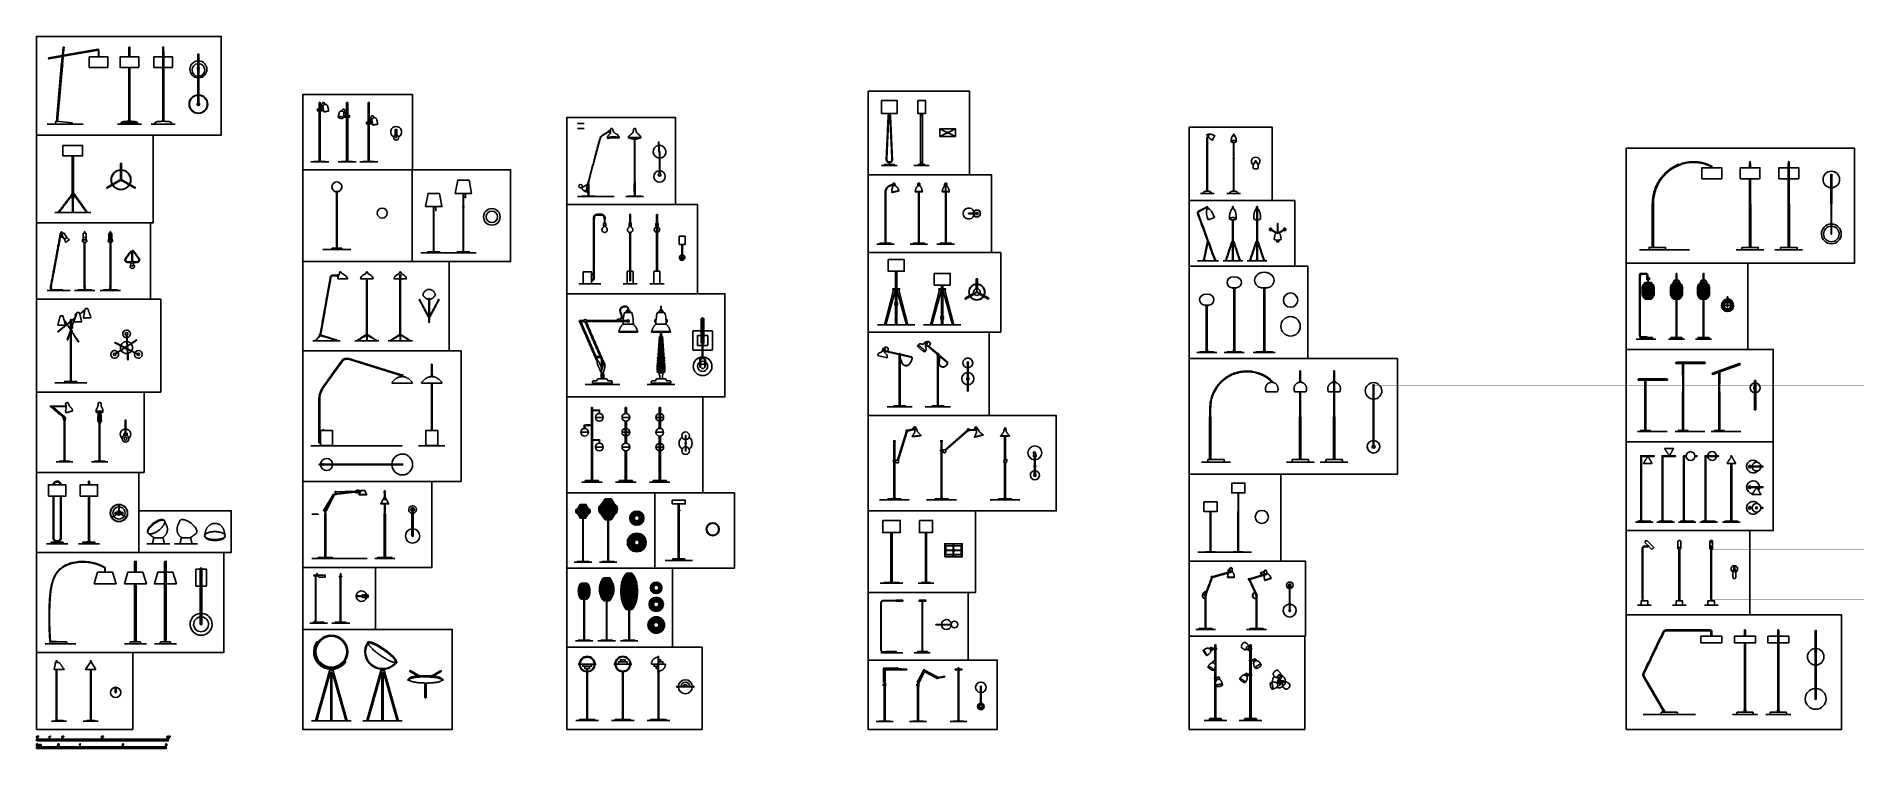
# Model space of a CAD drawing. Header units: millimetres. Extents: x 0 to 42.1, y -0.3 to 16.1.
import ezdxf

# ---------------------------------------------------------------- set-up
doc = ezdxf.new("R2010")
doc.units = ezdxf.units.MM
for name, color, linetype, true_color in [('2D$AG-DETAILS', 7, 'Continuous', 0x66ffff), ('2D$AG-DIAGRAM', 7, 'Continuous', 0xfecc66), ('2D$AG-FURNITURE', 7, 'Continuous', 0x66ccff), ('2D$AG-GUIDES', 7, 'Continuous', 0xcccccc), ('2D$N-SYMB', 7, 'Continuous', 0x800040), ('2D$X-VPRT', 6, 'Continuous', 0xff00ff), ('AG-DETAILS', 7, 'Continuous', 0x66ffff), ('AG-DIAGRAM', 7, 'Continuous', 0xfecc66), ('AG-FURNITURE', 7, 'Continuous', 0x66ccff), ('AG-GUIDES', 7, 'Continuous', 0xcccccc), ('X-VPRT', 6, 'Continuous', 0xff00ff)]:
    doc.layers.add(name, color=color, linetype=linetype, true_color=true_color)

msp = doc.modelspace()

# ---------------------------------------------------------------- linework, layer by layer
at = {"layer": '2D$AG-DETAILS'}
for points in [[(20.93, 14.004), (21.099, 13.92)], [(20.93, 13.826), (21.099, 13.909)], [(21.29, 14.004), (21.122, 13.92)], [(21.29, 13.826), (21.122, 13.909)], [(37.171, 10.371), (37.163, 10.334)], [(37.303, 10.334), (37.287, 10.26), (37.287, 10.334), (37.27, 10.26), (37.27, 10.334), (37.253, 10.26), (37.253, 10.334), (37.237, 10.26), (37.237, 10.334), (37.222, 10.26), (37.222, 10.334), (37.208, 10.26), (37.208, 10.334), (37.196, 10.26), (37.196, 10.334), (37.185, 10.26), (37.185, 10.334), (37.174, 10.26), (37.174, 10.334), (37.163, 10.26)], [(37.303, 10.26), (37.287, 10.185), (37.287, 10.26), (37.27, 10.185), (37.27, 10.26), (37.253, 10.185), (37.253, 10.26), (37.237, 10.185), (37.237, 10.26), (37.222, 10.185), (37.222, 10.26), (37.208, 10.185), (37.208, 10.26), (37.196, 10.185), (37.196, 10.26), (37.185, 10.185), (37.185, 10.26), (37.174, 10.185), (37.174, 10.26), (37.163, 10.185)], [(37.174, 10.141), (37.174, 10.185), (37.168, 10.156)], [(37.303, 10.386), (37.287, 10.334), (37.287, 10.386), (37.27, 10.334), (37.27, 10.386), (37.253, 10.334), (37.253, 10.386), (37.237, 10.334), (37.237, 10.386), (37.222, 10.334), (37.222, 10.386), (37.208, 10.334), (37.208, 10.386), (37.196, 10.334), (37.196, 10.386), (37.185, 10.334), (37.185, 10.386), (37.174, 10.334), (37.174, 10.378)], [(37.303, 10.185), (37.287, 10.133), (37.287, 10.185), (37.27, 10.133), (37.27, 10.185), (37.253, 10.133), (37.253, 10.185), (37.237, 10.133), (37.237, 10.185), (37.222, 10.133), (37.222, 10.185), (37.208, 10.133), (37.208, 10.185), (37.196, 10.133), (37.196, 10.185), (37.185, 10.133), (37.185, 10.185), (37.175, 10.138)], [(37.185, 10.121), (37.185, 10.133), (37.183, 10.124)], [(37.189, 10.404), (37.185, 10.386), (37.185, 10.398)], [(37.196, 10.105), (37.196, 10.133), (37.192, 10.111)], [(37.205, 10.423), (37.196, 10.386), (37.196, 10.414)], [(37.208, 10.093), (37.208, 10.133), (37.201, 10.1)], [(37.221, 10.435), (37.208, 10.386), (37.208, 10.426)], [(37.222, 10.083), (37.222, 10.133), (37.211, 10.091)], [(37.303, 10.438), (37.287, 10.386), (37.287, 10.438), (37.27, 10.386), (37.27, 10.438), (37.253, 10.386), (37.253, 10.438), (37.237, 10.386), (37.237, 10.438), (37.222, 10.386), (37.222, 10.436)], [(37.303, 10.133), (37.287, 10.081), (37.287, 10.133), (37.27, 10.081), (37.27, 10.133), (37.253, 10.081), (37.253, 10.133), (37.237, 10.081), (37.237, 10.133), (37.223, 10.083)], [(37.303, 10.438), (37.319, 10.386), (37.319, 10.438), (37.336, 10.386), (37.336, 10.438), (37.353, 10.386), (37.353, 10.438), (37.369, 10.386), (37.369, 10.438), (37.384, 10.386), (37.384, 10.436)], [(37.303, 10.386), (37.303, 10.438)], [(37.303, 10.386), (37.319, 10.334), (37.319, 10.386), (37.336, 10.334), (37.336, 10.386), (37.353, 10.334), (37.353, 10.386), (37.369, 10.334), (37.369, 10.386), (37.384, 10.334), (37.384, 10.386), (37.398, 10.334), (37.398, 10.386), (37.41, 10.334), (37.41, 10.386), (37.421, 10.334), (37.421, 10.386), (37.432, 10.334), (37.432, 10.378)], [(37.303, 10.334), (37.303, 10.386)], [(37.303, 10.334), (37.319, 10.26), (37.319, 10.334), (37.336, 10.26), (37.336, 10.334), (37.353, 10.26), (37.353, 10.334), (37.369, 10.26), (37.369, 10.334), (37.384, 10.26), (37.384, 10.334), (37.398, 10.26), (37.398, 10.334), (37.41, 10.26), (37.41, 10.334), (37.421, 10.26), (37.421, 10.334), (37.432, 10.26), (37.432, 10.334), (37.443, 10.26)], [(37.303, 10.26), (37.303, 10.334)], [(37.303, 10.26), (37.319, 10.185), (37.319, 10.26), (37.336, 10.185), (37.336, 10.26), (37.353, 10.185), (37.353, 10.26), (37.369, 10.185), (37.369, 10.26), (37.384, 10.185), (37.384, 10.26), (37.398, 10.185), (37.398, 10.26), (37.41, 10.185), (37.41, 10.26), (37.421, 10.185), (37.421, 10.26), (37.432, 10.185), (37.432, 10.26), (37.443, 10.185)], [(37.303, 10.185), (37.303, 10.26)], [(37.303, 10.185), (37.319, 10.133), (37.319, 10.185), (37.336, 10.133), (37.336, 10.185), (37.353, 10.133), (37.353, 10.185), (37.369, 10.133), (37.369, 10.185), (37.384, 10.133), (37.384, 10.185), (37.398, 10.133), (37.398, 10.185), (37.41, 10.133), (37.41, 10.185), (37.421, 10.133), (37.421, 10.185), (37.431, 10.138)], [(37.303, 10.133), (37.303, 10.185)], [(37.303, 10.133), (37.319, 10.081), (37.319, 10.133), (37.336, 10.081), (37.336, 10.133), (37.353, 10.081), (37.353, 10.133), (37.369, 10.081), (37.369, 10.133), (37.384, 10.083)], [(37.303, 10.081), (37.303, 10.133)], [(37.384, 10.083), (37.384, 10.133), (37.395, 10.091)], [(37.385, 10.435), (37.398, 10.386), (37.398, 10.426)], [(37.398, 10.093), (37.398, 10.133), (37.406, 10.1)], [(37.402, 10.423), (37.41, 10.386), (37.41, 10.414)], [(37.41, 10.105), (37.41, 10.133), (37.415, 10.111)], [(37.418, 10.404), (37.421, 10.386), (37.421, 10.398)], [(37.421, 10.121), (37.421, 10.133), (37.423, 10.124)], [(37.432, 10.141), (37.432, 10.185), (37.438, 10.156)], [(37.435, 10.371), (37.443, 10.334)], [(37.825, 10.371), (37.818, 10.334)], [(37.957, 10.334), (37.941, 10.26), (37.941, 10.334), (37.924, 10.26), (37.924, 10.334), (37.907, 10.26), (37.907, 10.334), (37.891, 10.26), (37.891, 10.334), (37.876, 10.26), (37.876, 10.334), (37.862, 10.26), (37.862, 10.334), (37.85, 10.26), (37.85, 10.334), (37.839, 10.26), (37.839, 10.334), (37.828, 10.26), (37.828, 10.334), (37.818, 10.26)], [(37.957, 10.26), (37.941, 10.185), (37.941, 10.26), (37.924, 10.185), (37.924, 10.26), (37.907, 10.185), (37.907, 10.26), (37.891, 10.185), (37.891, 10.26), (37.876, 10.185), (37.876, 10.26), (37.862, 10.185), (37.862, 10.26), (37.85, 10.185), (37.85, 10.26), (37.839, 10.185), (37.839, 10.26), (37.828, 10.185), (37.828, 10.26), (37.818, 10.185)], [(37.828, 10.141), (37.828, 10.185), (37.822, 10.156)], [(37.957, 10.386), (37.941, 10.334), (37.941, 10.386), (37.924, 10.334), (37.924, 10.386), (37.907, 10.334), (37.907, 10.386), (37.891, 10.334), (37.891, 10.386), (37.876, 10.334), (37.876, 10.386), (37.862, 10.334), (37.862, 10.386), (37.85, 10.334), (37.85, 10.386), (37.839, 10.334), (37.839, 10.386), (37.828, 10.334), (37.828, 10.378)], [(37.957, 10.185), (37.941, 10.133), (37.941, 10.185), (37.924, 10.133), (37.924, 10.185), (37.907, 10.133), (37.907, 10.185), (37.891, 10.133), (37.891, 10.185), (37.876, 10.133), (37.876, 10.185), (37.862, 10.133), (37.862, 10.185), (37.85, 10.133), (37.85, 10.185), (37.839, 10.133), (37.839, 10.185), (37.829, 10.138)], [(37.839, 10.121), (37.839, 10.133), (37.837, 10.124)], [(37.843, 10.404), (37.839, 10.386), (37.839, 10.398)], [(37.85, 10.105), (37.85, 10.133), (37.846, 10.111)], [(37.859, 10.423), (37.85, 10.386), (37.85, 10.414)], [(37.862, 10.093), (37.862, 10.133), (37.855, 10.1)], [(37.875, 10.435), (37.862, 10.386), (37.862, 10.426)], [(37.876, 10.083), (37.876, 10.133), (37.865, 10.091)], [(37.957, 10.438), (37.941, 10.386), (37.941, 10.438), (37.924, 10.386), (37.924, 10.438), (37.907, 10.386), (37.907, 10.438), (37.891, 10.386), (37.891, 10.438), (37.876, 10.386), (37.876, 10.436)], [(37.957, 10.133), (37.941, 10.081), (37.941, 10.133), (37.924, 10.081), (37.924, 10.133), (37.907, 10.081), (37.907, 10.133), (37.891, 10.081), (37.891, 10.133), (37.877, 10.083)], [(37.957, 10.438), (37.973, 10.386), (37.973, 10.438), (37.99, 10.386), (37.99, 10.438), (38.007, 10.386), (38.007, 10.438), (38.023, 10.386), (38.023, 10.438), (38.039, 10.386), (38.039, 10.436)], [(37.957, 10.386), (37.957, 10.438)], [(37.957, 10.386), (37.973, 10.334), (37.973, 10.386), (37.99, 10.334), (37.99, 10.386), (38.007, 10.334), (38.007, 10.386), (38.023, 10.334), (38.023, 10.386), (38.039, 10.334), (38.039, 10.386), (38.052, 10.334), (38.052, 10.386), (38.064, 10.334), (38.064, 10.386), (38.076, 10.334), (38.076, 10.386), (38.086, 10.334), (38.086, 10.378)], [(37.957, 10.334), (37.957, 10.386)], [(37.957, 10.334), (37.973, 10.26), (37.973, 10.334), (37.99, 10.26), (37.99, 10.334), (38.007, 10.26), (38.007, 10.334), (38.023, 10.26), (38.023, 10.334), (38.039, 10.26), (38.039, 10.334), (38.052, 10.26), (38.052, 10.334), (38.064, 10.26), (38.064, 10.334), (38.076, 10.26), (38.076, 10.334), (38.086, 10.26), (38.086, 10.334), (38.097, 10.26)], [(37.957, 10.26), (37.957, 10.334)], [(37.957, 10.26), (37.973, 10.185), (37.973, 10.26), (37.99, 10.185), (37.99, 10.26), (38.007, 10.185), (38.007, 10.26), (38.023, 10.185), (38.023, 10.26), (38.039, 10.185), (38.039, 10.26), (38.052, 10.185), (38.052, 10.26), (38.064, 10.185), (38.064, 10.26), (38.076, 10.185), (38.076, 10.26), (38.086, 10.185), (38.086, 10.26), (38.097, 10.185)], [(37.957, 10.185), (37.957, 10.26)], [(37.957, 10.185), (37.973, 10.133), (37.973, 10.185), (37.99, 10.133), (37.99, 10.185), (38.007, 10.133), (38.007, 10.185), (38.023, 10.133), (38.023, 10.185), (38.039, 10.133), (38.039, 10.185), (38.052, 10.133), (38.052, 10.185), (38.064, 10.133), (38.064, 10.185), (38.076, 10.133), (38.076, 10.185), (38.085, 10.138)], [(37.957, 10.133), (37.957, 10.185)], [(37.957, 10.133), (37.973, 10.081), (37.973, 10.133), (37.99, 10.081), (37.99, 10.133), (38.007, 10.081), (38.007, 10.133), (38.023, 10.081), (38.023, 10.133), (38.038, 10.083)], [(37.957, 10.081), (37.957, 10.133)], [(38.039, 10.435), (38.052, 10.386), (38.052, 10.426)], [(38.039, 10.083), (38.039, 10.133), (38.05, 10.091)], [(38.052, 10.093), (38.052, 10.133), (38.06, 10.1)], [(38.056, 10.423), (38.064, 10.386), (38.064, 10.414)], [(38.064, 10.105), (38.064, 10.133), (38.069, 10.111)], [(38.072, 10.404), (38.076, 10.386), (38.076, 10.398)], [(38.076, 10.121), (38.076, 10.133), (38.077, 10.124)], [(38.086, 10.141), (38.086, 10.185), (38.092, 10.156)], [(38.09, 10.371), (38.097, 10.334)], [(38.45, 10.371), (38.442, 10.334)], [(38.573, 10.29), (38.566, 10.26), (38.566, 10.334), (38.549, 10.26), (38.549, 10.334), (38.532, 10.26), (38.532, 10.334), (38.516, 10.26), (38.516, 10.334), (38.501, 10.26), (38.501, 10.334), (38.487, 10.26), (38.487, 10.334), (38.475, 10.26), (38.475, 10.334), (38.464, 10.26), (38.464, 10.334), (38.453, 10.26), (38.453, 10.334), (38.442, 10.26)], [(38.573, 10.215), (38.566, 10.185), (38.566, 10.26), (38.549, 10.185), (38.549, 10.26), (38.532, 10.185), (38.532, 10.26), (38.516, 10.185), (38.516, 10.26), (38.501, 10.185), (38.501, 10.26), (38.487, 10.185), (38.487, 10.26), (38.475, 10.185), (38.475, 10.26), (38.464, 10.185), (38.464, 10.26), (38.453, 10.185), (38.453, 10.26), (38.442, 10.185)], [(38.453, 10.141), (38.453, 10.185), (38.447, 10.156)], [(38.573, 10.355), (38.566, 10.334), (38.566, 10.386), (38.549, 10.334), (38.549, 10.386), (38.532, 10.334), (38.532, 10.386), (38.516, 10.334), (38.516, 10.386), (38.501, 10.334), (38.501, 10.386), (38.487, 10.334), (38.487, 10.386), (38.475, 10.334), (38.475, 10.386), (38.464, 10.334), (38.464, 10.386), (38.453, 10.334), (38.453, 10.378)], [(38.573, 10.154), (38.566, 10.133), (38.566, 10.185), (38.549, 10.133), (38.549, 10.185), (38.532, 10.133), (38.532, 10.185), (38.516, 10.133), (38.516, 10.185), (38.501, 10.133), (38.501, 10.185), (38.487, 10.133), (38.487, 10.185), (38.475, 10.133), (38.475, 10.185), (38.464, 10.133), (38.464, 10.185), (38.454, 10.138)], [(38.464, 10.121), (38.464, 10.133), (38.462, 10.124)], [(38.468, 10.404), (38.464, 10.386), (38.464, 10.398)], [(38.475, 10.105), (38.475, 10.133), (38.471, 10.111)], [(38.484, 10.423), (38.475, 10.386), (38.475, 10.414)], [(38.487, 10.093), (38.487, 10.133), (38.48, 10.1)], [(38.5, 10.435), (38.487, 10.386), (38.487, 10.426)], [(38.501, 10.083), (38.501, 10.133), (38.49, 10.091)], [(38.573, 10.408), (38.566, 10.386), (38.566, 10.438), (38.549, 10.386), (38.549, 10.438), (38.532, 10.386), (38.532, 10.438), (38.516, 10.386), (38.516, 10.438), (38.501, 10.386), (38.501, 10.436)], [(38.573, 10.102), (38.566, 10.081), (38.566, 10.133), (38.549, 10.081), (38.549, 10.133), (38.532, 10.081), (38.532, 10.133), (38.516, 10.081), (38.516, 10.133), (38.502, 10.083)], [(38.592, 10.408), (38.598, 10.386), (38.598, 10.438), (38.615, 10.386), (38.615, 10.438), (38.632, 10.386), (38.632, 10.438), (38.648, 10.386), (38.648, 10.438), (38.663, 10.386), (38.663, 10.436)], [(38.592, 10.355), (38.598, 10.334), (38.598, 10.386), (38.615, 10.334), (38.615, 10.386), (38.632, 10.334), (38.632, 10.386), (38.648, 10.334), (38.648, 10.386), (38.663, 10.334), (38.663, 10.386), (38.677, 10.334), (38.677, 10.386), (38.689, 10.334), (38.689, 10.386), (38.7, 10.334), (38.7, 10.386), (38.711, 10.334), (38.711, 10.378)], [(38.592, 10.29), (38.598, 10.26), (38.598, 10.334), (38.615, 10.26), (38.615, 10.334), (38.632, 10.26), (38.632, 10.334), (38.648, 10.26), (38.648, 10.334), (38.663, 10.26), (38.663, 10.334), (38.677, 10.26), (38.677, 10.334), (38.689, 10.26), (38.689, 10.334), (38.7, 10.26), (38.7, 10.334), (38.711, 10.26), (38.711, 10.334), (38.722, 10.26)], [(38.592, 10.215), (38.598, 10.185), (38.598, 10.26), (38.615, 10.185), (38.615, 10.26), (38.632, 10.185), (38.632, 10.26), (38.648, 10.185), (38.648, 10.26), (38.663, 10.185), (38.663, 10.26), (38.677, 10.185), (38.677, 10.26), (38.689, 10.185), (38.689, 10.26), (38.7, 10.185), (38.7, 10.26), (38.711, 10.185), (38.711, 10.26), (38.722, 10.185)], [(38.592, 10.154), (38.598, 10.133), (38.598, 10.185), (38.615, 10.133), (38.615, 10.185), (38.632, 10.133), (38.632, 10.185), (38.648, 10.133), (38.648, 10.185), (38.663, 10.133), (38.663, 10.185), (38.677, 10.133), (38.677, 10.185), (38.689, 10.133), (38.689, 10.185), (38.7, 10.133), (38.7, 10.185), (38.71, 10.138)], [(38.592, 10.102), (38.598, 10.081), (38.598, 10.133), (38.615, 10.081), (38.615, 10.133), (38.632, 10.081), (38.632, 10.133), (38.648, 10.081), (38.648, 10.133), (38.663, 10.083)], [(38.663, 10.083), (38.663, 10.133), (38.674, 10.091)], [(38.664, 10.435), (38.677, 10.386), (38.677, 10.426)], [(38.677, 10.093), (38.677, 10.133), (38.685, 10.1)], [(38.681, 10.423), (38.689, 10.386), (38.689, 10.414)], [(38.689, 10.105), (38.689, 10.133), (38.694, 10.111)], [(38.697, 10.404), (38.7, 10.386), (38.7, 10.398)], [(38.7, 10.121), (38.7, 10.133), (38.702, 10.124)], [(38.711, 10.141), (38.711, 10.185), (38.717, 10.156)], [(38.714, 10.371), (38.722, 10.334)], [(39.06, 9.927), (38.999, 9.917)], [(39.059, 9.917), (38.999, 9.917)], [(39.062, 9.937), (39, 9.935)], [(39.06, 9.927), (39, 9.934)], [(39.059, 9.917), (39, 9.9)], [(39.06, 9.907), (39, 9.9)], [(39.065, 9.946), (39.003, 9.952)], [(39.062, 9.937), (39.003, 9.952)], [(39.06, 9.907), (39.003, 9.883)], [(39.062, 9.898), (39.003, 9.882)], [(39.062, 9.898), (39.008, 9.866)], [(39.069, 9.955), (39.009, 9.969)], [(39.065, 9.946), (39.009, 9.968)], [(39.065, 9.888), (39.009, 9.866)], [(39.074, 9.963), (39.016, 9.984)], [(39.069, 9.955), (39.016, 9.984)], [(39.065, 9.888), (39.016, 9.85)], [(39.069, 9.879), (39.016, 9.85)], [(39.074, 9.963), (39.025, 9.999)], [(39.069, 9.879), (39.025, 9.836)], [(39.074, 9.871), (39.025, 9.835)], [(39.081, 9.971), (39.026, 9.999)], [(39.074, 9.871), (39.036, 9.822)], [(39.088, 9.978), (39.037, 10.013)], [(39.081, 9.971), (39.037, 10.012)], [(39.081, 9.863), (39.037, 9.822)], [(39.088, 9.978), (39.049, 10.024)], [(39.081, 9.863), (39.049, 9.81)], [(39.088, 9.857), (39.049, 9.81)], [(39.096, 9.983), (39.05, 10.024)], [(39.096, 9.983), (39.063, 10.034)], [(39.088, 9.857), (39.063, 9.8)], [(39.096, 9.851), (39.063, 9.8)], [(39.104, 9.988), (39.064, 10.035)], [(39.096, 9.851), (39.078, 9.791)], [(39.114, 9.992), (39.079, 10.043)], [(39.104, 9.988), (39.079, 10.043)], [(39.104, 9.846), (39.079, 9.791)], [(39.123, 9.994), (39.095, 10.049)], [(39.114, 9.992), (39.095, 10.049)], [(39.104, 9.846), (39.095, 9.785)], [(39.114, 9.842), (39.095, 9.785)], [(39.114, 9.842), (39.111, 9.781)], [(39.123, 9.994), (39.112, 10.054)], [(39.128, 10.011), (39.112, 10.054)], [(39.123, 9.84), (39.112, 9.78)], [(39.123, 9.84), (39.129, 9.778)], [(39.133, 9.839), (39.129, 9.778)], [(39.133, 9.839), (39.146, 9.778)], [(39.143, 9.839), (39.164, 9.78)], [(39.143, 9.839), (39.147, 9.778)], [(39.153, 9.994), (39.147, 10.056)], [(39.147, 10.055), (39.147, 10.056)], [(39.153, 9.994), (39.164, 10.054)], [(39.153, 9.84), (39.18, 9.785)], [(39.153, 9.84), (39.164, 9.78)], [(39.162, 9.992), (39.164, 10.054)], [(39.162, 9.992), (39.181, 10.049)], [(39.162, 9.842), (39.197, 9.791)], [(39.162, 9.842), (39.181, 9.785)], [(39.171, 9.988), (39.181, 10.049)], [(39.171, 9.988), (39.197, 10.043)], [(39.171, 9.846), (39.212, 9.799)], [(39.171, 9.846), (39.197, 9.791)], [(39.18, 9.983), (39.198, 10.043)], [(39.18, 9.983), (39.212, 10.034)], [(39.18, 9.851), (39.226, 9.81)], [(39.18, 9.851), (39.212, 9.8)], [(39.188, 9.978), (39.213, 10.034)], [(39.188, 9.978), (39.227, 10.024)], [(39.188, 9.857), (39.239, 9.822)], [(39.188, 9.857), (39.227, 9.81)], [(39.195, 9.971), (39.227, 10.024)], [(39.195, 9.971), (39.239, 10.012)], [(39.195, 9.863), (39.25, 9.835)], [(39.195, 9.863), (39.239, 9.822)], [(39.201, 9.963), (39.24, 10.012)], [(39.201, 9.963), (39.25, 9.999)], [(39.201, 9.871), (39.26, 9.85)], [(39.201, 9.871), (39.25, 9.835)], [(39.207, 9.955), (39.251, 9.998)], [(39.207, 9.955), (39.26, 9.984)], [(39.207, 9.879), (39.267, 9.865)], [(39.207, 9.879), (39.26, 9.85)], [(39.211, 9.946), (39.26, 9.984)], [(39.211, 9.946), (39.267, 9.968)], [(39.211, 9.888), (39.273, 9.882)], [(39.211, 9.888), (39.267, 9.866)], [(39.214, 9.937), (39.267, 9.968)], [(39.214, 9.937), (39.273, 9.952)], [(39.214, 9.898), (39.276, 9.899)], [(39.214, 9.898), (39.273, 9.882)], [(39.216, 9.927), (39.273, 9.951)], [(39.216, 9.917), (39.276, 9.934)], [(39.216, 9.927), (39.276, 9.934)], [(39.216, 9.907), (39.277, 9.917)], [(39.216, 9.917), (39.277, 9.917)], [(39.216, 9.907), (39.276, 9.9)]]:
    msp.add_lwpolyline(points, dxfattribs=at)
msp.add_circle((21.878, 0.65), 0.0476, dxfattribs=at)
at = {"layer": '2D$AG-DIAGRAM'}
for points in [[(0.299, 14.111), (1.13, 14.111)], [(1.92, 14.111), (2.475, 14.111)], [(2.702, 14.111), (3.257, 14.111)], [(6.388, 13.238), (6.806, 13.238)], [(7.021, 13.238), (7.439, 13.238)], [(7.521, 13.238), (7.94, 13.238)], [(19.583, 13.159), (19.943, 13.159)], [(20.327, 13.159), (20.687, 13.159)], [(0.474, 12.068), (1.303, 12.068)], [(6.667, 11.214), (7.318, 11.214)], [(19.471, 11.337), (19.876, 11.337)], [(20.241, 11.337), (20.646, 11.337)], [(20.864, 11.337), (21.27, 11.337)], [(37.1, 11.206), (38.261, 11.206)], [(39.339, 11.206), (39.978, 11.206)], [(40.234, 11.206), (40.872, 11.206)], [(0.299, 10.262), (0.826, 10.262)], [(0.929, 10.262), (1.397, 10.262)], [(1.523, 10.262), (1.992, 10.262)], [(12.586, 10.421), (13.094, 10.421)], [(13.607, 10.421), (13.935, 10.421)], [(14.228, 10.421), (14.555, 10.421)], [(19.492, 9.469), (20.352, 9.469)], [(20.554, 9.469), (21.414, 9.469)], [(6.439, 9.102), (7.071, 9.102)], [(7.408, 9.102), (7.966, 9.102)], [(8.179, 9.102), (8.738, 9.102)], [(37.025, 9.138), (37.481, 9.138)], [(37.77, 9.138), (38.144, 9.138)], [(38.395, 9.138), (38.769, 9.138)], [(1.212, 8.132), (0.475, 8.132)], [(12.729, 8.093), (13.531, 8.093)], [(14.166, 8.093), (14.805, 8.093)], [(0.889, 6.304), (0.508, 6.304)], [(1.699, 6.304), (1.318, 6.304)], [(26.976, 6.3), (27.649, 6.3)], [(28.942, 6.3), (29.581, 6.3)], [(29.723, 6.3), (30.363, 6.3)], [(12.653, 5.832), (13.125, 5.832)], [(13.437, 5.832), (13.909, 5.832)], [(14.221, 5.832), (14.693, 5.832)], [(0.283, 4.411), (0.771, 4.411)], [(1.019, 4.411), (1.507, 4.411)], [(14.58, 4.021), (15.21, 4.021)], [(19.554, 3.501), (20.074, 3.501)], [(20.428, 3.501), (20.793, 3.501)], [(37.059, 2.993), (37.373, 2.993)], [(37.866, 2.993), (38.18, 2.993)], [(38.604, 2.993), (38.918, 2.993)], [(26.845, 2.429), (27.301, 2.429)], [(28.022, 2.429), (28.477, 2.429)], [(0.962, 2.099), (0.252, 2.099)], [(2.082, 2.099), (2.59, 2.099)], [(2.777, 2.099), (3.285, 2.099)], [(20.072, 1.891), (19.564, 1.891)], [(20.333, 1.891), (20.704, 1.891)], [(37.188, 0.464), (38.395, 0.464)], [(39.25, 0.464), (39.831, 0.464)], [(40.02, 0.464), (40.601, 0.464)], [(0.4, 0.308), (0.745, 0.308)], [(1.131, 0.308), (1.476, 0.308)], [(12.519, 0.328), (13.038, 0.328)], [(13.343, 0.328), (13.862, 0.328)], [(14.167, 0.328), (14.686, 0.328)], [(19.459, 0.299), (19.849, 0.299)], [(20.231, 0.299), (20.621, 0.299)], [(21.168, 0.299), (21.558, 0.299)]]:
    msp.add_lwpolyline(points, dxfattribs=at)
for points in [[(19.534, 5.426), (19.878, 5.426), (20.222, 5.426)], [(20.625, 5.426), (20.969, 5.426), (21.313, 5.426)], [(22.094, 5.426), (22.438, 5.426), (22.782, 5.426)]]:
    msp.add_open_spline(points, degree=2, dxfattribs=at)
at = {"layer": '2D$AG-FURNITURE'}
for p, q in [((19.849, 12.681), (19.899, 12.693)), ((20.418, 12.686), (20.469, 12.686)), ((21.041, 12.686), (21.062, 12.686)), ((21.072, 12.686), (21.092, 12.686)), ((13.202, 11.759), (13.162, 11.759)), ((13.791, 11.759), (13.751, 11.759)), ((14.382, 11.759), (14.371, 11.759)), ((14.412, 11.759), (14.401, 11.759)), ((2.226, 11.173), (2.239, 11.163)), ((13.355, 8.127), (12.905, 8.127)), ((14.71, 8.127), (14.261, 8.127))]:
    msp.add_line(p, q, dxfattribs=at)
for points in [[(0.642, 15.697), (0.331, 15.643), (0.335, 15.621), (0.646, 15.675)], [(0.646, 15.675), (0.629, 15.482), (0.65, 15.48), (0.668, 15.673)], [(0.67, 15.702), (0.687, 15.887), (0.665, 15.889), (0.649, 15.704)], [(0.674, 15.68), (1.481, 15.82), (1.477, 15.842), (0.671, 15.702)], [(2.186, 15.665), (2.186, 15.889), (2.208, 15.889), (2.208, 15.665)], [(2.969, 15.665), (2.764, 15.665), (2.764, 15.423), (2.969, 15.423)], [(2.99, 15.423), (3.196, 15.423), (3.196, 15.665), (2.99, 15.665)], [(3.802, 15.42), (3.802, 15.729), (3.781, 15.729), (3.781, 15.42)], [(2.208, 15.423), (2.208, 14.169), (2.186, 14.169), (2.186, 15.423)], [(3.781, 15.384), (3.781, 14.574), (3.802, 14.574), (3.802, 15.384)], [(6.584, 14.46), (6.544, 14.46), (6.544, 14.422), (6.584, 14.422)], [(6.584, 14.46), (6.584, 14.61), (6.61, 14.61), (6.61, 14.46)], [(6.61, 14.422), (6.61, 13.247), (6.584, 13.247), (6.584, 14.422)], [(6.61, 14.422), (6.663, 14.422), (6.663, 14.46), (6.61, 14.46)], [(6.663, 14.445), (6.681, 14.449), (6.679, 14.461), (6.663, 14.458)], [(6.708, 14.564), (6.706, 14.575), (6.72, 14.578), (6.722, 14.567)], [(7.119, 14.412), (7.121, 14.422), (7.107, 14.425), (7.105, 14.414)], [(7.165, 14.292), (7.146, 14.296), (7.148, 14.309), (7.165, 14.305)], [(7.217, 14.27), (7.165, 14.27), (7.165, 14.308), (7.217, 14.308)], [(7.243, 14.308), (7.243, 14.61), (7.217, 14.61), (7.217, 14.308)], [(7.243, 14.308), (7.283, 14.308), (7.283, 14.27), (7.243, 14.27)], [(7.718, 14.155), (7.718, 14.61), (7.743, 14.61), (7.743, 14.155)], [(2.008, 14.144), (2, 14.111), (2.394, 14.111), (2.387, 14.144)], [(7.217, 14.27), (7.217, 13.247), (7.243, 13.247), (7.243, 14.27)], [(7.718, 14.155), (7.678, 14.155), (7.678, 14.117), (7.718, 14.117)], [(7.743, 14.117), (7.743, 13.247), (7.718, 13.247), (7.718, 14.117)], [(7.743, 14.117), (7.796, 14.117), (7.796, 14.155), (7.743, 14.155)], [(7.796, 14.14), (7.815, 14.144), (7.812, 14.156), (7.796, 14.153)], [(7.841, 14.259), (7.839, 14.27), (7.853, 14.273), (7.855, 14.262)], [(8.365, 13.867), (8.382, 13.867), (8.382, 13.985), (8.344, 13.985), (8.344, 13.867), (8.361, 13.867)], [(8.357, 13.857), (8.357, 13.867), (8.361, 13.867)], [(8.365, 13.867), (8.37, 13.867), (8.37, 13.857)], [(0.873, 13.073), (0.905, 13.073)], [(40.54, 12.85), (40.325, 12.85), (40.325, 13.104), (40.54, 13.104)], [(40.563, 13.104), (40.782, 13.104), (40.782, 12.85), (40.564, 12.85)], [(0.873, 12.768), (0.905, 12.768)], [(7.001, 12.546), (7.001, 11.258), (6.984, 11.258), (6.984, 12.546)], [(20.449, 12.545), (20.449, 12.533), (20.439, 12.533), (20.439, 12.545)], [(14.382, 11.816), (14.366, 11.816), (14.366, 11.759), (14.382, 11.759)], [(14.382, 11.816), (14.379, 11.816), (14.379, 11.837), (14.382, 11.837)], [(14.401, 11.837), (14.404, 11.837), (14.404, 11.816), (14.401, 11.816)], [(14.401, 11.759), (14.417, 11.759), (14.417, 11.816), (14.401, 11.816)], [(0.654, 11.507), (0.662, 11.512), (0.668, 11.503), (0.655, 11.495)], [(2.256, 10.955), (2.256, 10.987), (2.272, 10.987), (2.272, 10.955)], [(7.005, 11.25), (7.001, 11.258), (6.993, 11.258), (6.984, 11.258), (6.98, 11.25)], [(6.987, 10.604), (6.987, 10.617)], [(21.798, 10.414), (21.798, 10.538), (21.773, 10.538), (21.773, 10.414)], [(1.791, 10.278), (1.791, 10.262)], [(20.971, 10.307), (20.971, 10.392), (20.997, 10.392), (20.997, 10.307)], [(20.997, 10.282), (20.997, 9.672), (20.971, 9.672), (20.971, 10.282)], [(21.619, 10.148), (21.512, 10.086), (21.524, 10.064), (21.632, 10.126)], [(21.714, 10.203), (21.625, 10.151)], [(21.771, 10.223), (21.63, 10.142)], [(21.632, 10.139), (21.773, 10.22)], [(21.638, 10.129), (21.727, 10.181)], [(21.773, 10.408), (21.773, 10.305)], [(21.784, 10.408), (21.784, 10.245)], [(21.787, 10.245), (21.787, 10.408)], [(21.798, 10.305), (21.798, 10.408)], [(21.798, 10.22), (21.939, 10.139)], [(21.941, 10.142), (21.8, 10.223)], [(21.844, 10.181), (21.934, 10.129)], [(21.946, 10.151), (21.857, 10.203)], [(21.939, 10.126), (22.047, 10.064), (22.059, 10.086), (21.952, 10.148)], [(37.443, 10.334), (37.163, 10.334)], [(37.443, 10.26), (37.163, 10.26)], [(37.443, 10.185), (37.163, 10.185)], [(37.428, 10.386), (37.178, 10.386)], [(37.428, 10.133), (37.178, 10.133)], [(38.097, 10.334), (37.818, 10.334)], [(38.097, 10.26), (37.818, 10.26)], [(38.097, 10.185), (37.818, 10.185)], [(38.083, 10.386), (37.832, 10.386)], [(38.083, 10.133), (37.832, 10.133)], [(38.573, 10.334), (38.442, 10.334)], [(38.573, 10.26), (38.442, 10.26)], [(38.573, 10.185), (38.442, 10.185)], [(38.573, 10.386), (38.457, 10.386)], [(38.573, 10.133), (38.457, 10.133)], [(38.707, 10.386), (38.592, 10.386)], [(38.722, 10.334), (38.592, 10.334)], [(38.722, 10.26), (38.592, 10.26)], [(38.722, 10.185), (38.592, 10.185)], [(38.707, 10.133), (38.592, 10.133)], [(1.168, 9.802), (1.149, 9.805)], [(1.156, 9.796), (1.166, 9.794)], [(9.132, 10.032), (9.119, 10.032)], [(9.119, 9.659), (9.119, 10.032), (9.132, 10.032), (9.132, 9.659)], [(13.738, 9.815), (13.736, 9.836), (13.718, 9.836), (13.717, 9.815)], [(14.496, 9.815), (14.495, 9.836), (14.476, 9.836), (14.475, 9.815)], [(19.909, 9.928), (19.909, 9.469), (19.935, 9.469), (19.935, 9.928)], [(0.853, 9.411), (0.853, 9.592), (0.834, 9.592), (0.834, 9.372)], [(0.834, 9.36), (0.834, 8.171), (0.853, 8.171), (0.853, 9.283)], [(0.861, 9.428), (0.853, 9.428), (0.853, 9.438), (0.861, 9.438)], [(0.853, 9.342), (0.853, 9.387)], [(0.853, 9.305), (0.853, 9.325)], [(12.705, 9.574), (12.618, 9.574)], [(12.632, 9.548), (12.707, 9.548)], [(12.761, 9.548), (13.705, 9.548)], [(13.705, 9.574), (12.762, 9.574)], [(13.532, 9.548), (13.532, 9.574)], [(14.368, 9.568), (14.36, 9.568), (14.36, 9.553), (14.367, 9.553)], [(14.474, 9.304), (14.474, 8.715)], [(14.497, 8.715), (14.497, 9.304)], [(14.604, 9.553), (14.611, 9.553), (14.611, 9.568), (14.603, 9.568)], [(20.971, 9.608), (20.971, 9.469), (20.997, 9.469), (20.997, 9.608)], [(2.112, 8.965), (2.109, 8.97), (2.118, 8.976), (2.121, 8.972)], [(2.124, 8.921), (2.121, 8.916), (2.111, 8.921), (2.114, 8.926)], [(2.122, 8.95), (2.12, 8.953)], [(2.12, 8.939), (2.122, 8.942)], [(2.129, 8.96), (2.131, 8.956)], [(2.132, 8.937), (2.13, 8.933)], [(2.138, 8.953), (2.142, 8.953)], [(2.143, 8.941), (2.139, 8.941)], [(2.157, 8.953), (2.162, 8.954), (2.163, 8.942), (2.157, 8.942)], [(14.467, 9.183), (14.474, 9.183)], [(14.474, 9.196), (14.468, 9.196)], [(14.503, 9.196), (14.497, 9.196)], [(14.497, 9.183), (14.504, 9.183)], [(37.95, 9.179), (37.95, 9.176)], [(37.965, 9.176), (37.965, 9.179)], [(38.575, 9.179), (38.575, 9.176)], [(38.589, 9.176), (38.589, 9.179)], [(13.113, 8.658), (13.113, 8.417)], [(13.147, 8.534), (13.147, 8.579)], [(14.431, 8.64), (14.441, 8.64)], [(14.441, 8.658), (14.432, 8.658)], [(14.434, 8.692), (14.537, 8.692)], [(14.536, 8.715), (14.436, 8.715)], [(14.474, 8.692), (14.474, 8.582)], [(14.497, 8.582), (14.497, 8.692)], [(14.531, 8.658), (14.539, 8.658)], [(14.54, 8.64), (14.531, 8.64)], [(13.113, 8.339), (13.099, 8.339), (13.099, 8.222), (13.161, 8.222), (13.161, 8.339), (13.147, 8.339)], [(13.113, 8.353), (13.113, 8.222), (13.147, 8.222), (13.147, 8.363)], [(14.441, 8.377), (14.399, 8.377), (14.399, 8.396), (14.407, 8.396)], [(14.424, 8.396), (14.441, 8.396)], [(14.462, 8.396), (14.478, 8.396)], [(14.509, 8.377), (14.462, 8.377)], [(14.493, 8.396), (14.509, 8.396)], [(14.531, 8.396), (14.548, 8.396)], [(14.564, 8.396), (14.573, 8.396), (14.573, 8.377), (14.531, 8.377)], [(28.606, 8.174), (28.606, 8.162), (28.597, 8.162), (28.597, 8.165)], [(0.402, 7.594), (0.376, 7.594)], [(0.389, 7.583), (0.404, 7.583)], [(0.725, 7.596), (0.406, 7.594)], [(0.42, 7.583), (0.724, 7.585)], [(0.688, 7.344), (0.692, 7.224)], [(0.706, 7.165), (0.69, 7.165)], [(0.702, 7.299), (0.701, 7.333)], [(0.704, 7.224), (0.703, 7.229)], [(1.474, 7.364), (1.47, 7.364), (1.47, 7.356), (1.474, 7.356)], [(1.475, 7.234), (1.475, 7.23), (1.489, 7.23)], [(1.489, 7.238), (1.481, 7.238)], [(1.503, 7.364), (1.483, 7.364)], [(1.483, 7.356), (1.504, 7.356)], [(1.503, 7.238), (1.498, 7.238)], [(1.498, 7.23), (1.52, 7.23)], [(1.517, 7.165), (1.501, 7.165)], [(1.504, 7.329), (1.502, 7.44)], [(1.515, 7.44), (1.513, 7.329)], [(1.535, 7.364), (1.514, 7.364)], [(1.514, 7.356), (1.535, 7.356)], [(1.52, 7.238), (1.514, 7.238)], [(1.537, 7.238), (1.528, 7.238)], [(1.528, 7.23), (1.543, 7.23), (1.543, 7.234)], [(1.544, 7.356), (1.548, 7.356), (1.548, 7.364), (1.543, 7.364)], [(12.971, 7.333), (13.149, 7.333)], [(13.762, 7.333), (13.584, 7.333)], [(13.686, 7.421), (13.686, 7.559), (13.66, 7.559), (13.66, 7.421)], [(13.66, 7.245), (13.66, 6.735)], [(13.679, 7.422), (13.679, 7.501), (13.667, 7.501), (13.667, 7.422)], [(13.686, 6.735), (13.686, 7.245)], [(14.444, 7.333), (14.368, 7.333)], [(14.47, 7.078), (14.47, 7.559), (14.444, 7.559), (14.444, 7.078)], [(14.47, 7.421), (14.47, 7.559), (14.444, 7.559), (14.444, 7.421)], [(14.444, 7.245), (14.444, 7.078)], [(14.464, 7.079), (14.464, 7.158), (14.451, 7.158), (14.451, 7.079)], [(14.546, 7.333), (14.47, 7.333)], [(14.47, 7.078), (14.47, 7.245)], [(12.807, 6.99), (12.629, 6.99)], [(13.66, 6.99), (13.584, 6.99)], [(13.679, 6.736), (13.679, 6.816), (13.667, 6.816), (13.667, 6.736)], [(13.762, 6.99), (13.686, 6.99)], [(14.546, 6.99), (14.368, 6.99)], [(14.444, 6.902), (14.444, 5.87), (14.47, 5.87), (14.47, 6.902)], [(14.444, 6.902), (14.444, 6.735)], [(14.47, 6.735), (14.47, 6.902)], [(15.061, 6.747), (15.061, 6.913), (15.048, 6.913), (15.048, 6.747)], [(15.048, 6.725), (15.048, 6.559), (15.061, 6.559), (15.061, 6.725)], [(19.889, 6.351), (19.889, 6.774), (19.868, 6.774), (19.868, 6.351)], [(19.954, 6.341), (20.154, 6.989)], [(20.167, 6.985), (19.966, 6.333)], [(20.201, 7.035), (20.29, 7.062)], [(20.294, 7.048), (20.204, 7.021)], [(20.344, 7.056), (20.344, 7.049), (20.354, 7.049)], [(20.36, 7.062), (20.355, 7.062)], [(20.98, 6.588), (20.98, 6.774), (20.959, 6.774), (20.959, 6.588)], [(21.045, 6.578), (21.559, 7.028)], [(21.569, 7.017), (21.057, 6.57)], [(21.62, 7.045), (21.709, 7.049)], [(21.714, 7.036), (21.621, 7.031)], [(21.762, 7.049), (21.763, 7.043), (21.773, 7.044)], [(21.778, 7.058), (21.773, 7.057)], [(22.428, 6.899), (22.428, 6.341)], [(22.448, 6.341), (22.448, 6.899)], [(0.69, 6.349), (0.661, 6.32), (0.698, 6.32), (0.736, 6.32), (0.706, 6.349)], [(1.501, 6.349), (1.471, 6.32), (1.509, 6.32), (1.546, 6.32), (1.517, 6.349)], [(12.971, 6.647), (13.149, 6.647)], [(13.762, 6.647), (13.584, 6.647)], [(13.66, 6.559), (13.66, 5.87), (13.686, 5.87), (13.686, 6.559)], [(14.444, 6.647), (14.368, 6.647)], [(14.546, 6.647), (14.47, 6.647)], [(19.868, 6.311), (19.868, 5.48), (19.889, 5.48), (19.889, 6.311)], [(20.959, 6.548), (20.959, 5.48), (20.98, 5.48), (20.98, 6.548)], [(22.461, 6.333), (22.461, 6.359), (22.476, 6.359), (22.476, 6.312), (22.47, 6.312)], [(23.111, 6.515), (23.111, 6.534), (23.097, 6.534), (23.097, 6.488), (23.111, 6.488), (23.111, 6.507)], [(22.428, 6.28), (22.428, 5.48), (22.448, 5.48), (22.448, 6.28)], [(14.906, 5.196), (14.906, 5.332), (14.884, 5.332), (14.884, 4.059), (14.906, 4.059), (14.906, 5.172)], [(21.22, 4.258), (21.048, 4.258), (21.048, 4.264), (21.22, 4.264)], [(21.242, 4.363), (21.067, 4.363), (21.067, 4.264)], [(21.067, 4.258), (21.067, 4.159), (21.242, 4.159)], [(21.242, 4.286), (21.242, 4.407)], [(21.242, 4.115), (21.242, 4.236)], [(21.248, 4.407), (21.248, 4.286)], [(21.423, 4.264), (21.423, 4.363), (21.248, 4.363)], [(21.248, 4.159), (21.423, 4.159), (21.423, 4.258)], [(21.248, 4.236), (21.248, 4.115)], [(21.27, 4.264), (21.442, 4.264), (21.442, 4.258), (21.27, 4.258)], [(37.263, 4.343), (37.263, 4.359)], [(37.298, 4.359), (37.305, 4.367), (37.313, 4.359), (37.303, 4.348)], [(2.355, 3.754), (2.355, 4.004), (2.317, 4.004), (2.317, 3.754)], [(2.339, 3.846), (2.355, 3.846), (2.355, 3.859), (2.317, 3.859), (2.317, 3.846), (2.333, 3.846)], [(27.661, 3.856), (27.661, 3.859), (27.655, 3.859), (27.655, 3.856)], [(28.447, 3.798), (28.446, 3.801), (28.441, 3.799), (28.442, 3.796)], [(2.317, 3.487), (2.317, 2.141), (2.355, 2.141), (2.355, 3.487)], [(3.012, 3.754), (2.857, 3.754), (2.777, 3.487), (3.012, 3.487)], [(3.05, 3.487), (3.285, 3.487), (3.204, 3.754), (3.05, 3.754)], [(27.537, 3.719), (27.533, 3.735)], [(28.094, 3.601), (28.465, 3.714)], [(28.47, 3.698), (28.099, 3.586)], [(28.354, 3.663), (28.35, 3.679)], [(20.533, 3.085), (20.533, 1.917), (20.523, 1.917), (20.523, 3.085)], [(27.082, 3.177), (27.065, 3.177)], [(28.258, 3.177), (28.241, 3.177)], [(29.013, 3.035), (29.008, 3.035), (29.008, 2.998), (29.013, 2.998)], [(29.023, 2.998), (29.028, 2.998), (29.028, 3.035), (29.023, 3.035)], [(29.013, 2.885), (29.008, 2.885), (29.008, 2.848), (29.028, 2.848), (29.028, 2.885), (29.023, 2.885)], [(40.299, 2.271), (40.069, 2.271), (40.069, 2.119), (40.299, 2.119)], [(40.299, 2.271), (40.295, 2.271), (40.295, 2.297), (40.299, 2.297)], [(40.321, 2.297), (40.325, 2.297), (40.325, 2.271), (40.321, 2.271)], [(40.321, 2.119), (40.552, 2.119), (40.552, 2.271), (40.321, 2.271)], [(0.524, 1.668), (0.524, 1.705), (0.508, 1.705), (0.508, 1.668)], [(1.312, 1.668), (1.312, 1.705), (1.296, 1.705), (1.296, 1.668)], [(14.431, 1.679), (14.477, 1.679), (14.477, 1.73), (14.431, 1.73)], [(0.508, 1.503), (0.508, 0.327), (0.524, 0.327), (0.524, 1.503)], [(1.296, 1.503), (1.296, 0.327), (1.312, 0.327), (1.312, 1.503)], [(12.618, 1.628), (12.618, 1.61), (12.625, 1.61), (12.625, 1.628)], [(12.785, 1.527), (12.785, 1.466), (12.773, 1.466), (12.773, 1.527)], [(12.94, 1.628), (12.94, 1.61), (12.932, 1.61), (12.932, 1.628)], [(13.442, 1.628), (13.442, 1.646), (13.449, 1.646), (13.449, 1.628)], [(13.763, 1.628), (13.763, 1.646), (13.756, 1.646), (13.756, 1.628)], [(14.422, 1.578), (14.325, 1.578), (14.325, 1.628), (14.413, 1.628)], [(14.422, 1.578), (14.376, 1.578), (14.376, 1.527), (14.422, 1.527)], [(14.431, 1.679), (14.528, 1.679), (14.528, 1.628), (14.44, 1.628)], [(19.631, 1.517), (19.631, 1.223)], [(19.641, 1.223), (19.641, 1.516)], [(19.944, 1.532), (19.646, 1.532)], [(19.648, 1.522), (19.944, 1.522)], [(19.655, 1.495), (19.655, 1.201)], [(19.665, 1.201), (19.665, 1.495)], [(19.966, 1.51), (19.671, 1.51)], [(19.671, 1.5), (19.969, 1.5)], [(20.554, 1.484), (20.422, 1.235)], [(20.431, 1.23), (20.563, 1.478)], [(20.566, 1.452), (20.434, 1.204)], [(20.443, 1.199), (20.575, 1.448)], [(20.573, 1.48), (20.834, 1.342)], [(20.838, 1.35), (20.576, 1.49)], [(20.582, 1.45), (20.845, 1.31)], [(20.848, 1.32), (20.587, 1.459)], [(21.373, 1.511), (21.373, 1.539), (21.353, 1.539), (21.353, 1.511)], [(21.368, 1.223), (21.368, 1.494), (21.357, 1.494), (21.357, 1.223)], [(14.887, 1.112), (14.861, 1.112), (14.861, 1.1), (14.887, 1.1)], [(15.209, 1.112), (15.235, 1.112), (15.235, 1.1), (15.209, 1.1)], [(20.421, 1.192), (20.421, 1.159)], [(21.357, 1.178), (21.357, 1.159), (21.368, 1.159), (21.368, 1.178)]]:
    msp.add_lwpolyline(points, dxfattribs=at)
for points in [[(1.702, 15.423), (1.702, 15.665), (1.271, 15.665), (1.271, 15.423)], [(2.413, 15.423), (2.413, 15.665), (1.981, 15.665), (1.981, 15.423)], [(0.509, 14.176), (0.535, 14.174), (0.649, 15.448), (0.624, 15.45)], [(0.622, 15.483), (0.657, 15.48), (0.654, 15.447), (0.619, 15.451)], [(19.583, 14.659), (19.943, 14.659), (19.943, 14.36), (19.583, 14.36)], [(19.757, 14.321), (19.77, 14.321), (19.77, 14.36), (19.757, 14.36)], [(20.418, 14.659), (20.596, 14.659), (20.596, 14.36), (20.418, 14.36)], [(20.481, 14.321), (20.533, 14.321), (20.533, 14.36), (20.481, 14.36)], [(20.481, 14.321), (20.533, 14.321), (20.533, 13.223), (20.481, 13.223)], [(20.5, 14.321), (20.513, 14.321), (20.513, 14.36), (20.5, 14.36)], [(0.495, 14.177), (0.874, 14.143), (0.879, 14.111), (0.485, 14.111)], [(20.93, 14.004), (20.93, 13.826), (21.29, 13.826), (21.29, 14.004)], [(0.66, 13.618), (1.117, 13.618), (1.117, 13.376), (0.66, 13.376)], [(6.724, 13.238), (6.47, 13.238), (6.47, 13.247), (6.724, 13.247)], [(7.103, 13.238), (7.357, 13.238), (7.357, 13.247), (7.103, 13.247)], [(7.857, 13.238), (7.603, 13.238), (7.603, 13.247), (7.857, 13.247)], [(19.649, 13.171), (19.878, 13.171), (19.878, 13.178), (19.649, 13.178)], [(19.662, 13.171), (19.865, 13.171), (19.865, 13.159), (19.662, 13.159)], [(20.431, 13.171), (20.583, 13.171), (20.583, 13.178), (20.431, 13.178)], [(20.443, 13.171), (20.57, 13.171), (20.57, 13.159), (20.443, 13.159)], [(20.481, 13.223), (20.533, 13.223), (20.533, 13.178), (20.481, 13.178)], [(38.545, 12.85), (38.545, 13.104), (39.002, 13.104), (39.002, 12.85)], [(39.43, 12.85), (39.43, 13.104), (39.887, 13.104), (39.887, 12.85)], [(39.643, 11.263), (39.674, 11.263), (39.674, 12.268), (39.643, 12.268)], [(40.537, 11.263), (40.569, 11.263), (40.569, 12.268), (40.537, 12.268)], [(13.157, 11.816), (13.157, 11.759), (13.207, 11.759), (13.207, 11.816)], [(13.169, 11.816), (13.169, 11.837), (13.195, 11.837), (13.195, 11.816)], [(13.179, 11.913), (13.179, 11.837), (13.185, 11.837), (13.185, 11.913)], [(13.746, 11.816), (13.746, 11.759), (13.796, 11.759), (13.796, 11.816)], [(13.758, 11.816), (13.758, 11.837), (13.784, 11.837), (13.784, 11.816)], [(13.768, 11.913), (13.768, 11.837), (13.774, 11.837), (13.774, 11.913)], [(0.684, 11.596), (0.63, 11.562), (0.699, 11.455), (0.752, 11.489)], [(0.651, 11.576), (0.644, 11.59), (0.653, 11.595), (0.662, 11.582)], [(19.801, 11.337), (19.546, 11.337), (19.546, 11.362), (19.801, 11.362)], [(19.654, 11.362), (19.692, 11.362), (19.692, 11.365), (19.654, 11.365)], [(20.571, 11.337), (20.316, 11.337), (20.316, 11.362), (20.571, 11.362)], [(20.425, 11.362), (20.463, 11.362), (20.463, 11.365), (20.425, 11.365)], [(21.194, 11.337), (20.939, 11.337), (20.939, 11.362), (21.194, 11.362)], [(21.048, 11.362), (21.086, 11.362), (21.086, 11.365), (21.048, 11.365)], [(6.878, 11.247), (6.878, 11.225), (7.107, 11.225), (7.107, 11.247)], [(7.095, 11.225), (7.095, 11.214), (6.891, 11.214), (6.891, 11.225)], [(6.969, 11.247), (7.016, 11.247), (7.016, 11.25), (6.969, 11.25)], [(19.737, 10.979), (20.107, 10.979), (20.107, 10.712), (19.737, 10.712)], [(37.323, 11.206), (37.704, 11.206), (37.704, 11.263), (37.323, 11.263)], [(39.468, 11.206), (39.849, 11.206), (39.849, 11.263), (39.468, 11.263)], [(40.363, 11.206), (40.744, 11.206), (40.744, 11.263), (40.363, 11.263)], [(12.878, 10.638), (12.923, 10.638), (12.923, 10.65), (12.878, 10.65)], [(19.935, 10.307), (19.909, 10.307), (19.909, 10.712), (19.935, 10.712)], [(20.799, 10.659), (21.169, 10.659), (21.169, 10.392), (20.799, 10.392)], [(19.906, 10.282), (19.681, 9.469), (19.653, 9.469), (19.862, 10.282)], [(19.846, 10.282), (19.846, 10.307), (19.998, 10.307), (19.998, 10.282)], [(19.935, 10.282), (19.909, 10.282), (19.909, 9.992), (19.935, 9.992)], [(19.938, 10.282), (20.162, 9.469), (20.19, 9.469), (19.981, 10.282)], [(20.968, 10.282), (20.743, 9.469), (20.715, 9.469), (20.924, 10.282)], [(20.908, 10.282), (20.908, 10.307), (21.06, 10.307), (21.06, 10.282)], [(21, 10.282), (21.224, 9.469), (21.252, 9.469), (21.043, 10.282)], [(0.973, 9.724), (0.96, 9.681), (0.946, 9.685), (0.959, 9.728)], [(1.157, 9.795), (1.123, 9.768), (1.113, 9.78), (1.147, 9.808)], [(13.678, 9.779), (13.678, 9.758), (13.776, 9.758), (13.776, 9.779)], [(14.436, 9.779), (14.436, 9.758), (14.535, 9.758), (14.535, 9.779)], [(19.953, 9.992), (19.89, 9.992), (19.89, 9.972), (19.953, 9.972)], [(19.953, 9.947), (19.89, 9.947), (19.89, 9.928), (19.953, 9.928)], [(19.942, 9.972), (19.901, 9.972), (19.901, 9.947), (19.942, 9.947)], [(21.015, 9.672), (20.952, 9.672), (20.952, 9.652), (21.015, 9.652)], [(14.342, 9.535), (14.36, 9.535), (14.36, 9.586), (14.342, 9.586)], [(14.629, 9.535), (14.611, 9.535), (14.611, 9.586), (14.629, 9.586)], [(15.439, 9.617), (15.417, 9.617), (15.417, 9.054), (15.439, 9.054)], [(15.455, 9.617), (15.477, 9.617), (15.477, 9.054), (15.455, 9.054)], [(21.015, 9.627), (20.952, 9.627), (20.952, 9.608), (21.015, 9.608)], [(21.004, 9.652), (20.963, 9.652), (20.963, 9.627), (21.004, 9.627)], [(1.891, 8.823), (1.916, 8.84), (1.924, 8.826), (1.899, 8.81)], [(2.144, 9.216), (2.146, 9.186), (2.13, 9.185), (2.128, 9.215)], [(2.358, 8.8), (2.331, 8.814), (2.338, 8.828), (2.365, 8.814)], [(6.483, 9.102), (6.483, 9.108), (6.506, 9.108), (6.506, 9.102)], [(6.988, 9.102), (6.988, 9.108), (7.01, 9.108), (7.01, 9.102)], [(7.457, 9.102), (7.457, 9.108), (7.479, 9.108), (7.479, 9.102)], [(7.676, 9.102), (7.676, 9.108), (7.698, 9.108), (7.698, 9.102)], [(7.895, 9.102), (7.895, 9.108), (7.917, 9.108), (7.917, 9.102)], [(8.228, 9.102), (8.228, 9.108), (8.251, 9.108), (8.251, 9.102)], [(8.447, 9.102), (8.447, 9.108), (8.47, 9.108), (8.47, 9.102)], [(8.666, 9.102), (8.666, 9.108), (8.688, 9.108), (8.688, 9.102)], [(14.449, 9.201), (14.468, 9.199), (14.425, 8.558), (14.406, 8.559)], [(14.522, 9.201), (14.503, 9.199), (14.546, 8.558), (14.565, 8.559)], [(37.405, 9.138), (37.405, 9.176), (37.151, 9.176), (37.151, 9.138)], [(38.084, 9.138), (38.084, 9.176), (37.83, 9.176), (37.83, 9.138)], [(38.709, 9.138), (38.709, 9.176), (38.455, 9.176), (38.455, 9.138)], [(14.486, 8.222), (14.455, 8.222), (14.455, 8.292), (14.441, 8.32), (14.441, 8.666), (14.462, 8.666), (14.462, 8.362), (14.486, 8.362), (14.509, 8.362), (14.509, 8.666), (14.531, 8.666), (14.531, 8.32), (14.516, 8.292), (14.516, 8.222)], [(0.983, 8.164), (0.983, 8.139), (0.704, 8.139), (0.704, 8.164)], [(0.723, 8.139), (0.723, 8.132), (0.748, 8.132), (0.748, 8.139)], [(0.859, 8.164), (0.827, 8.164), (0.827, 8.171), (0.859, 8.171)], [(0.856, 8.139), (0.856, 8.132), (0.831, 8.132), (0.831, 8.139)], [(0.964, 8.139), (0.964, 8.132), (0.939, 8.132), (0.939, 8.139)], [(29.266, 8.162), (29.257, 8.162), (29.257, 8.174), (29.266, 8.174)], [(0.706, 7.224), (0.706, 6.349), (0.69, 6.349), (0.69, 7.224)], [(2.103, 7.267), (2.103, 6.924), (2.098, 6.924), (2.098, 7.267)], [(2.113, 7.267), (2.113, 6.924), (2.118, 6.924), (2.118, 7.267)], [(12.901, 5.87), (12.901, 7.559), (12.876, 7.559), (12.876, 5.87)], [(27.166, 6.357), (27.166, 7.348), (27.197, 7.348), (27.197, 6.357)], [(29.246, 6.357), (29.246, 7.348), (29.278, 7.348), (29.278, 6.357)], [(30.027, 6.357), (30.027, 7.348), (30.059, 7.348), (30.059, 6.357)], [(19.863, 6.774), (19.863, 6.792), (19.894, 6.792), (19.894, 6.774)], [(20.326, 7.056), (20.355, 7.056), (20.355, 7.074), (20.326, 7.074)], [(20.361, 7.052), (20.391, 7.056), (20.389, 7.073), (20.359, 7.07)], [(20.365, 7.07), (20.383, 7.072), (20.381, 7.089), (20.363, 7.087)], [(20.953, 6.774), (20.953, 6.792), (20.985, 6.792), (20.985, 6.774)], [(21.745, 7.047), (21.773, 7.051), (21.771, 7.068), (21.743, 7.065)], [(21.78, 7.048), (21.81, 7.056), (21.806, 7.073), (21.776, 7.065)], [(21.782, 7.067), (21.799, 7.071), (21.795, 7.087), (21.778, 7.083)], [(22.423, 7.055), (22.453, 7.055), (22.453, 7.072), (22.423, 7.072)], [(22.429, 7.072), (22.447, 7.072), (22.447, 7.089), (22.429, 7.089)], [(0.823, 6.304), (0.574, 6.304), (0.574, 6.32), (0.823, 6.32)], [(1.633, 6.304), (1.384, 6.304), (1.384, 6.32), (1.633, 6.32)], [(23.114, 6.056), (23.139, 6.056), (23.139, 6.01), (23.114, 6.01)], [(0.327, 5.509), (0.327, 5.776), (0.727, 5.776), (0.727, 5.509)], [(1.063, 5.509), (1.063, 5.776), (1.463, 5.776), (1.463, 5.509)], [(12.736, 5.832), (13.041, 5.832), (13.041, 5.87), (12.736, 5.87)], [(13.521, 5.832), (13.825, 5.832), (13.825, 5.87), (13.521, 5.87)], [(14.305, 5.832), (14.61, 5.832), (14.61, 5.87), (14.305, 5.87)], [(14.745, 5.421), (15.045, 5.421), (15.045, 5.332), (14.745, 5.332)], [(19.611, 4.949), (20.017, 4.949), (20.017, 4.67), (19.611, 4.67)], [(19.801, 3.514), (19.801, 4.67), (19.827, 4.67), (19.827, 3.514)], [(20.458, 4.949), (20.763, 4.949), (20.763, 4.67), (20.458, 4.67)], [(20.598, 3.514), (20.598, 4.67), (20.623, 4.67), (20.623, 3.514)], [(0.477, 4.449), (0.578, 4.449), (0.578, 4.456), (0.477, 4.456)], [(1.212, 4.449), (1.313, 4.449), (1.313, 4.456), (1.212, 4.456)], [(21.042, 4.109), (21.448, 4.109), (21.448, 4.413), (21.042, 4.413)], [(21.048, 4.115), (21.442, 4.115), (21.442, 4.407), (21.048, 4.407)], [(37.273, 4.488), (37.435, 4.327), (37.39, 4.282), (37.229, 4.443)], [(37.241, 4.471), (37.246, 4.475), (37.238, 4.483), (37.234, 4.478)], [(37.257, 4.471), (37.245, 4.46), (37.238, 4.467), (37.25, 4.479)], [(3.05, 2.141), (3.05, 4.004), (3.012, 4.004), (3.012, 2.141)], [(3.836, 3.845), (3.836, 2.547), (3.874, 2.547), (3.874, 3.845)], [(15.035, 4.027), (14.755, 4.027), (14.755, 4.059), (15.035, 4.059)], [(15.029, 4.027), (14.761, 4.027), (14.761, 4.021), (15.029, 4.021)], [(27.63, 3.803), (27.63, 3.82), (27.625, 3.82), (27.625, 3.803)], [(1.382, 3.487), (1.89, 3.487), (1.809, 3.754), (1.463, 3.754)], [(1.626, 3.754), (1.645, 3.754), (1.645, 3.767), (1.626, 3.767)], [(2.082, 3.487), (2.59, 3.487), (2.51, 3.754), (2.163, 3.754)], [(2.327, 3.754), (2.346, 3.754), (2.346, 3.767), (2.327, 3.767)], [(19.636, 3.501), (19.992, 3.501), (19.992, 3.514), (19.636, 3.514)], [(20.509, 3.501), (20.712, 3.501), (20.712, 3.514), (20.509, 3.514)], [(28.435, 3.737), (28.429, 3.754), (28.424, 3.752), (28.43, 3.736)], [(20.072, 3.11), (19.92, 3.11), (19.92, 3.085), (20.072, 3.085)], [(20.452, 3.11), (20.604, 3.11), (20.604, 3.085), (20.452, 3.085)], [(27.065, 3.141), (27.051, 3.141), (27.051, 3.156), (27.065, 3.156)], [(27.084, 3.287), (27.07, 3.292), (27.075, 3.306), (27.089, 3.301)], [(28.217, 3.279), (28.203, 3.273), (28.197, 3.286), (28.211, 3.292)], [(28.241, 3.141), (28.227, 3.141), (28.227, 3.156), (28.241, 3.156)], [(37.155, 3.094), (37.188, 3.094), (37.188, 3.097), (37.155, 3.097)], [(38.007, 3.094), (38.04, 3.094), (38.04, 3.097), (38.007, 3.097)], [(38.745, 3.094), (38.778, 3.094), (38.778, 3.097), (38.745, 3.097)], [(2.317, 2.141), (2.355, 2.141), (2.355, 2.153), (2.317, 2.153)], [(27.223, 2.429), (26.923, 2.429), (26.923, 2.455), (27.223, 2.455)], [(27.092, 2.455), (27.054, 2.455), (27.054, 2.459), (27.092, 2.459)], [(28.4, 2.429), (28.1, 2.429), (28.1, 2.455), (28.4, 2.455)], [(28.268, 2.455), (28.231, 2.455), (28.231, 2.459), (28.268, 2.459)], [(38.523, 2.119), (39.005, 2.119), (39.005, 2.271), (38.523, 2.271)], [(38.749, 2.271), (38.749, 2.297), (38.779, 2.297), (38.779, 2.271)], [(39.299, 2.119), (39.782, 2.119), (39.782, 2.271), (39.299, 2.271)], [(39.525, 2.271), (39.525, 2.297), (39.555, 2.297), (39.555, 2.271)], [(13.653, 1.679), (13.653, 1.73), (13.552, 1.73), (13.552, 1.679)], [(19.923, 1.891), (19.694, 1.891), (19.694, 1.917), (19.923, 1.917)], [(20.414, 1.891), (20.642, 1.891), (20.642, 1.917), (20.414, 1.917)], [(1.423, 1.503), (1.321, 1.668), (1.287, 1.668), (1.184, 1.503)], [(12.592, 1.615), (12.592, 1.642), (12.585, 1.642), (12.585, 1.615)], [(12.618, 1.635), (12.618, 1.622), (12.592, 1.622), (12.592, 1.635)], [(12.88, 1.628), (12.88, 1.578), (12.677, 1.578), (12.677, 1.628)], [(12.728, 1.578), (12.728, 1.527), (12.83, 1.527), (12.83, 1.578)], [(12.766, 1.466), (12.791, 1.466), (12.791, 1.441), (12.766, 1.441)], [(12.77, 0.347), (12.77, 1.441), (12.787, 1.441), (12.787, 0.347)], [(12.94, 1.635), (12.94, 1.622), (12.965, 1.622), (12.965, 1.635)], [(12.965, 1.615), (12.965, 1.642), (12.973, 1.642), (12.973, 1.615)], [(13.416, 1.642), (13.416, 1.615), (13.409, 1.615), (13.409, 1.642)], [(13.442, 1.622), (13.442, 1.635), (13.416, 1.635), (13.416, 1.622)], [(13.501, 1.628), (13.501, 1.679), (13.704, 1.679), (13.704, 1.628)], [(13.59, 1.466), (13.615, 1.466), (13.615, 1.441), (13.59, 1.441)], [(13.594, 0.347), (13.594, 1.441), (13.611, 1.441), (13.611, 0.347)], [(13.763, 1.622), (13.763, 1.635), (13.789, 1.635), (13.789, 1.622)], [(13.789, 1.642), (13.789, 1.615), (13.796, 1.615), (13.796, 1.642)], [(14.414, 1.466), (14.439, 1.466), (14.439, 1.441), (14.414, 1.441)], [(14.418, 0.347), (14.418, 1.441), (14.435, 1.441), (14.435, 0.347)], [(20.014, 1.499), (20.014, 1.511), (20.166, 1.511), (20.166, 1.499)], [(20.042, 1.494), (20.138, 1.494), (20.138, 1.499), (20.042, 1.499)], [(20.892, 1.31), (20.89, 1.322), (21.04, 1.35), (21.042, 1.338)], [(20.921, 1.311), (21.015, 1.328), (21.014, 1.332), (20.92, 1.315)], [(21.287, 1.499), (21.287, 1.511), (21.439, 1.511), (21.439, 1.499)], [(21.315, 1.494), (21.411, 1.494), (21.411, 1.499), (21.315, 1.499)], [(14.861, 1.119), (14.861, 1.093), (14.854, 1.093), (14.854, 1.119)], [(15.235, 1.119), (15.235, 1.093), (15.242, 1.093), (15.242, 1.119)], [(19.663, 1.133), (19.622, 1.133), (19.622, 1.159), (19.663, 1.159)], [(19.644, 1.096), (19.663, 1.096), (19.663, 1.133), (19.644, 1.133)], [(19.644, 0.312), (19.644, 1.096), (19.663, 1.096), (19.663, 0.312)], [(20.436, 1.133), (20.395, 1.133), (20.395, 1.159), (20.436, 1.159)], [(20.417, 1.096), (20.436, 1.096), (20.436, 1.133), (20.417, 1.133)], [(20.417, 0.312), (20.417, 1.096), (20.436, 1.096), (20.436, 0.312)], [(21.353, 1.223), (21.353, 1.178), (21.373, 1.178), (21.373, 1.223)], [(21.353, 1.096), (21.373, 1.096), (21.373, 1.159), (21.353, 1.159)], [(21.353, 0.312), (21.353, 1.096), (21.373, 1.096), (21.373, 0.312)], [(21.868, 1.116), (21.868, 1.068), (21.887, 1.068), (21.887, 1.116)], [(21.872, 1.068), (21.872, 0.797), (21.883, 0.797), (21.883, 1.068)], [(21.868, 0.797), (21.868, 0.749), (21.887, 0.749), (21.887, 0.797)], [(0.483, 0.308), (0.661, 0.308), (0.661, 0.327), (0.483, 0.327)], [(1.215, 0.308), (1.393, 0.308), (1.393, 0.327), (1.215, 0.327)], [(12.599, 0.335), (12.959, 0.335), (12.959, 0.347), (12.599, 0.347)], [(12.61, 0.328), (12.947, 0.328), (12.947, 0.335), (12.61, 0.335)], [(13.423, 0.335), (13.783, 0.335), (13.783, 0.347), (13.423, 0.347)], [(13.434, 0.328), (13.771, 0.328), (13.771, 0.335), (13.434, 0.335)], [(14.246, 0.335), (14.606, 0.335), (14.606, 0.347), (14.246, 0.347)], [(14.258, 0.328), (14.595, 0.328), (14.595, 0.335), (14.258, 0.335)], [(19.533, 0.299), (19.774, 0.299), (19.774, 0.312), (19.533, 0.312)], [(20.306, 0.299), (20.547, 0.299), (20.547, 0.312), (20.306, 0.312)], [(21.242, 0.299), (21.484, 0.299), (21.484, 0.312), (21.242, 0.312)]]:
    msp.add_lwpolyline(points, close=True, dxfattribs=at)
for centre, radius in [((0.658, 15.689), 0.0182), ((2.98, 15.632), 0.0109), ((3.792, 15.384), 0.0109), ((8.363, 13.932), 0.0127), ((21.11, 13.915), 0.0127), ((2.003, 12.826), 0.229), ((2.003, 12.826), 0.222), ((2.003, 12.826), 0.0159), ((8.041, 12.054), 0.114), ((21.787, 12.046), 0.0254), ((21.786, 10.23), 0.185), ((21.786, 10.23), 0.179), ((21.786, 10.23), 0.0156), ((21.786, 10.23), 0.0127), ((39.137, 9.896), 0.00953), ((2.131, 9.263), 0.0286), ((2.12, 8.962), 0.00914), ((2.122, 8.93), 0.00914), ((2.131, 8.947), 0.00961), ((2.15, 8.948), 0.00914), ((37.957, 9.185), 0.00952), ((1.857, 8.788), 0.0286), ((2.405, 8.788), 0.0286), ((15.447, 8.513), 0.0515), ((13.06, 7.333), 0.0889), ((2.108, 6.841), 0.0337), ((13.06, 6.647), 0.0889), ((15.054, 6.736), 0.0127), ((19.878, 6.331), 0.0228), ((22.438, 6.31), 0.0319), ((23.127, 6.511), 0.0157), ((1.956, 5.122), 0.2), ((1.956, 5.122), 0.194), ((15.681, 4.746), 0.15), ((15.681, 4.746), 0.14), ((21.245, 4.261), 0.0254), ((29.018, 3.451), 0.0153), ((21.27, 2.543), 0.0762), ((14.426, 1.628), 0.0132), ((1.88, 0.974), 0.119), ((1.88, 1.062), 0.00794), ((21.878, 0.65), 0.0349)]:
    msp.add_circle(centre, radius, dxfattribs=at)
at = {"layer": '2D$AG-FURNITURE', "extrusion": (0, 0, -1)}
for centre, radius in [((-12.734, 9.562), 0.0308), ((-13.727, 9.561), 0.0253), ((-13.673, 7.333), 0.0889), ((-12.718, 6.99), 0.0889), ((-13.673, 6.647), 0.0889), ((-14.457, 6.99), 0.0889), ((-27.223, 3.638), 0.0185), ((-27.658, 3.762), 0.0111), ((-28.08, 3.589), 0.0185), ((-27.072, 3.231), 0.0185), ((-28.248, 3.231), 0.0185)]:
    msp.add_circle(centre, radius, dxfattribs=at)
at = {"layer": '2D$AG-FURNITURE'}
for centre, radius, start, end in [((2.197, 15.831), 0.0109, 286.8613, 253.1387), ((3.792, 15.379), 0.197, 93.1629, 266.8371), ((3.792, 15.379), 0.197, 273.1629, 86.8371), ((3.792, 15.363), 0.146, 94.275, 265.725), ((3.792, 15.363), 0.146, 274.275, 85.725), ((3.792, 14.574), 0.216, 92.8836, 87.1164), ((3.792, 14.574), 0.206, 93.0168, 86.9832), ((3.792, 14.574), 0.0288, 112.1879, 67.8121), ((8.363, 13.932), 0.127, 295.4039, 244.5961), ((8.363, 13.8), 0.0571, 91.9055, 88.0945), ((8.363, 13.8), 0.0056, 109.8493, 70.1507), ((6.993, 12.662), 0.114, 293.3376, 246.6624), ((41.537, 12.833), 0.191, 273.5028, 266.4972), ((41.537, 12.934), 0.0159, 317.1534, 222.8466), ((21.6, 12.046), 0.128, 21.977, 338.023), ((21.787, 12.046), 0.0833, 184.3821, 175.6179), ((21.787, 12.046), 0.0778, 184.6961, 175.3039), ((41.537, 11.573), 0.229, 91.6152, 88.3848), ((41.537, 11.573), 0.18, 92.0497, 87.9503), ((14.974, 11.026), 0.0627, 98.7371, 81.2629), ((14.974, 11.026), 0.0254, 112.0243, 67.9757), ((8.458, 10.61), 0.0164, 292.8534, 247.1466), ((21.786, 10.23), 0.0762, 91.1601, 208.8399), ((21.786, 10.23), 0.0762, 211.1601, 328.8399), ((21.786, 10.23), 0.0762, 331.1601, 88.8399), ((39.138, 9.917), 0.139, 94.2797, 86.4247), ((39.137, 9.942), 0.127, 94.3012, 158.057), ((39.138, 9.917), 0.0785, 97.5933, 83.6602), ((39.137, 9.942), 0.127, 25.8388, 85.6988), ((2.131, 9.263), 0.0892, 276.9676, 272.7583), ((1.857, 8.788), 0.0892, 36.9676, 32.7583), ((2.131, 8.947), 0.14, 162.0962, 203.7016), ((2.131, 8.947), 0.14, 86.4129, 159.3849), ((2.131, 8.947), 0.14, 206.4129, 279.3849), ((2.131, 8.947), 0.14, 42.0962, 83.7016), ((2.131, 8.947), 0.14, 282.0962, 323.7016), ((2.131, 8.947), 0.14, 326.4129, 39.3849), ((2.405, 8.788), 0.0892, 156.9676, 152.7583), ((15.447, 8.513), 0.216, 92.0907, 87.9093), ((15.447, 8.513), 0.117, 125.0824, 54.9176), ((15.447, 8.513), 0.117, 63.8709, 116.1291), ((30.955, 7.944), 0.191, 272.5797, 267.4203), ((30.955, 8.075), 0.0159, 302.6917, 237.3083), ((2.108, 6.941), 0.124, 94.6337, 230.6572), ((2.108, 6.841), 0.079, 93.9603, 86.0397), ((2.108, 6.941), 0.0374, 105.5793, 223.7347), ((2.108, 6.941), 0.124, 309.3428, 85.3663), ((2.108, 6.941), 0.0374, 316.2653, 74.4207), ((15.054, 6.736), 0.152, 121.2387, 238.7613), ((15.054, 6.907), 0.0889, 274.096, 265.904), ((15.054, 6.736), 0.152, 301.2387, 58.7613), ((30.955, 6.655), 0.146, 93.3657, 86.6343), ((15.054, 6.565), 0.0889, 94.096, 85.904), ((23.127, 6.511), 0.16, 272.5223, 267.4777), ((30.955, 6.655), 0.0348, 104.2718, 75.7282), ((23.127, 5.995), 0.104, 93.8812, 86.1188), ((23.127, 5.995), 0.0262, 118.1441, 61.8559), ((1.956, 5.122), 0.14, 91.3023, 208.6977), ((1.956, 5.122), 0.14, 211.3023, 328.6977), ((1.956, 5.122), 0.0508, 93.5833, 169.1931), ((1.956, 5.122), 0.0508, 190.8069, 206.4167), ((1.956, 5.122), 0.0508, 213.5833, 326.4167), ((1.956, 5.122), 0.0192, 99.5314, 150.2138), ((1.956, 5.122), 0.0192, 219.5314, 320.4686), ((1.956, 5.122), 0.14, 331.3023, 88.6977), ((1.956, 5.122), 0.0508, 10.8069, 86.4167), ((1.956, 5.122), 0.0192, 29.7862, 80.4686), ((1.956, 5.122), 0.0508, 333.5833, 349.1931), ((39.294, 3.827), 0.0762, 294.6243, 245.3757), ((29.018, 3.451), 0.0754, 273.9956, 266.0044), ((29.018, 3.451), 0.0286, 331.5234, 208.4766), ((29.018, 3.451), 0.0286, 234.5044, 305.4956), ((29.018, 2.867), 0.15, 93.7483, 86.2517), ((3.855, 2.549), 0.254, 94.3012, 85.6988), ((3.855, 2.549), 0.173, 96.3133, 83.6867), ((21.083, 2.543), 0.114, 8.1772, 177.612), ((21.083, 2.543), 0.114, 182.388, 351.8228), ((12.779, 1.628), 0.18, 2.0217, 177.9783), ((12.779, 1.628), 0.17, 2.1347, 177.8653), ((13.603, 1.628), 0.18, 2.0217, 177.9783), ((13.603, 1.628), 0.17, 2.1347, 177.8653), ((41.175, 1.799), 0.19, 93.3442, 266.6558), ((41.175, 1.931), 0.0191, 125.6853, 234.3147), ((41.175, 1.799), 0.19, 273.3442, 86.6558), ((41.175, 1.931), 0.0191, 305.6853, 54.3147), ((12.779, 1.628), 0.18, 182.0217, 265.998), ((12.779, 1.628), 0.17, 182.1347, 265.774), ((12.779, 1.628), 0.18, 274.002, 357.9783), ((12.779, 1.628), 0.17, 274.226, 357.8653), ((13.603, 1.628), 0.18, 182.0217, 265.998), ((13.603, 1.628), 0.17, 182.1347, 265.774), ((13.603, 1.628), 0.17, 274.226, 357.8653), ((13.603, 1.628), 0.18, 274.002, 357.9783), ((15.048, 1.106), 0.161, 1.6967, 178.3033), ((15.048, 1.106), 0.161, 181.6967, 358.3033), ((15.048, 1.106), 0.102, 2.6885, 177.3115), ((15.048, 1.106), 0.0508, 5.3829, 174.6171), ((21.878, 1.092), 0.121, 272.611, 267.389), ((41.175, 0.826), 0.241, 92.6396, 87.3604), ((21.878, 0.65), 0.0762, 94.7144, 85.2856), ((41.175, 0.826), 0.015, 137.6802, 42.3198)]:
    msp.add_arc(centre, radius, start, end, dxfattribs=at)
at = {"layer": '2D$AG-FURNITURE', "extrusion": (0, 0, -1)}
for centre, radius, start, end in [((-13.727, 9.774), 0.0424, 7.2093, 172.7907), ((-14.486, 9.774), 0.0424, 7.2093, 172.7907), ((-0.834, 9.544), 0.00891, 49.5988, 90), ((-0.834, 9.544), 0.00891, 270, 310.4012), ((-0.856, 9.334), 0.00914, 206.7083, 154.7285), ((-0.869, 9.433), 0.00914, 235.9902, 124.9922), ((-14.457, 7.333), 0.0889, 278.2132, 81.7868), ((-14.457, 7.333), 0.0889, 98.2132, 261.7868), ((-13.673, 6.99), 0.0889, 278.2132, 81.7868), ((-13.673, 6.99), 0.0889, 98.2132, 261.7868), ((-14.457, 6.647), 0.0889, 278.2132, 81.7868), ((-14.457, 6.647), 0.0889, 98.2132, 261.7868)]:
    msp.add_arc(centre, radius, start, end, dxfattribs=at)
at = {"layer": '2D$AG-FURNITURE'}
for points, degree, knots in [([(1.479, 15.833), (1.48, 15.832), (1.482, 15.832), (1.483, 15.831), (1.487, 15.83), (1.49, 15.825), (1.49, 15.821), (1.49, 15.769), (1.49, 15.717), (1.49, 15.665)], 3, [1.2762774, 1.2762774, 1.2762774, 1.2762774, 1.2928645, 1.2928645, 1.2928645, 1.3410858, 1.3410858, 1.3410858, 1.8344936, 1.8344936, 1.8344936, 1.8344936]), ([(1.483, 15.665), (1.483, 15.717), (1.483, 15.769), (1.483, 15.821), (1.483, 15.824), (1.483, 15.825), (1.481, 15.826), (1.48, 15.826), (1.48, 15.826), (1.48, 15.826)], 3, [0.6223216, 0.6223216, 0.6223216, 0.6223216, 1.1157294, 1.1157294, 1.1157294, 1.1639507, 1.1639507, 1.1639507, 1.1700256, 1.1700256, 1.1700256, 1.1700256]), ([(2.969, 14.177), (2.969, 15.033), (2.969, 15.889), (2.98, 15.889), (2.99, 15.889), (2.99, 15.033), (2.99, 14.177)], 2, [11.447369, 11.447369, 11.447369, 15.544102, 15.544102, 15.61537, 15.61537, 19.712102, 19.712102, 19.712102]), ([(6.614, 14.46), (6.619, 14.473), (6.626, 14.5), (6.635, 14.538), (6.642, 14.566), (6.648, 14.584), (6.654, 14.596), (6.662, 14.606), (6.675, 14.612), (6.691, 14.61), (6.706, 14.597), (6.713, 14.584), (6.715, 14.577)], 3, [1.1692579, 1.1692579, 1.1692579, 1.1692579, 1.3072239, 1.4441846, 1.5513568, 1.593295, 1.6281229, 1.681364, 1.7218185, 1.758612, 1.836701, 1.9078373, 1.9078373, 1.9078373, 1.9078373]), ([(6.711, 14.576), (6.709, 14.582), (6.703, 14.595), (6.689, 14.606), (6.676, 14.608), (6.667, 14.604), (6.662, 14.598), (6.657, 14.591), (6.652, 14.582), (6.646, 14.565), (6.639, 14.537), (6.631, 14.499), (6.623, 14.473), (6.619, 14.46)], 3, [0.0222037, 0.0222037, 0.0222037, 0.0222037, 0.0869427, 0.15672, 0.1872449, 0.2205974, 0.2419873, 0.2685685, 0.3015701, 0.3421163, 0.4486935, 0.5858177, 0.7196548, 0.7196548, 0.7196548, 0.7196548]), ([(7.213, 14.308), (7.208, 14.321), (7.201, 14.348), (7.192, 14.386), (7.185, 14.414), (7.179, 14.432), (7.173, 14.443), (7.165, 14.454), (7.152, 14.46), (7.136, 14.457), (7.121, 14.445), (7.114, 14.431), (7.112, 14.424)], 3, [1.1692579, 1.1692579, 1.1692579, 1.1692579, 1.3072239, 1.4441846, 1.5513568, 1.593295, 1.6281229, 1.681364, 1.7218185, 1.758612, 1.836701, 1.9078373, 1.9078373, 1.9078373, 1.9078373]), ([(7.117, 14.423), (7.118, 14.43), (7.124, 14.442), (7.138, 14.453), (7.152, 14.455), (7.16, 14.452), (7.166, 14.446), (7.17, 14.439), (7.175, 14.43), (7.181, 14.413), (7.188, 14.384), (7.197, 14.347), (7.204, 14.321), (7.208, 14.308)], 3, [0.0222037, 0.0222037, 0.0222037, 0.0222037, 0.0869427, 0.15672, 0.1872449, 0.2205974, 0.2419873, 0.2685685, 0.3015701, 0.3421163, 0.4486935, 0.5858177, 0.7196548, 0.7196548, 0.7196548, 0.7196548]), ([(7.747, 14.155), (7.752, 14.169), (7.76, 14.195), (7.768, 14.233), (7.775, 14.261), (7.782, 14.279), (7.787, 14.291), (7.795, 14.302), (7.808, 14.307), (7.824, 14.305), (7.839, 14.293), (7.846, 14.279), (7.848, 14.272)], 3, [1.1692579, 1.1692579, 1.1692579, 1.1692579, 1.3072239, 1.4441846, 1.5513568, 1.593295, 1.6281229, 1.681364, 1.7218185, 1.758612, 1.836701, 1.9078373, 1.9078373, 1.9078373, 1.9078373]), ([(7.844, 14.271), (7.842, 14.277), (7.836, 14.29), (7.823, 14.301), (7.809, 14.303), (7.8, 14.299), (7.795, 14.293), (7.79, 14.286), (7.785, 14.277), (7.779, 14.26), (7.773, 14.232), (7.764, 14.195), (7.756, 14.168), (7.752, 14.155)], 3, [0.0222037, 0.0222037, 0.0222037, 0.0222037, 0.0869427, 0.15672, 0.1872449, 0.2205974, 0.2419873, 0.2685685, 0.3015701, 0.3421163, 0.4486935, 0.5858177, 0.7196548, 0.7196548, 0.7196548, 0.7196548]), ([(2.186, 14.177), (2.015, 14.176), (2.008, 14.144), (2.005, 14.131), (2.197, 14.131), (2.197, 14.131), (2.197, 14.131), (2.198, 14.131), (2.198, 14.131), (2.39, 14.131), (2.387, 14.144), (2.379, 14.176), (2.208, 14.177)], 2, [0.022478, 0.022478, 0.022478, 0.705563, 0.705563, 1.327361, 1.327361, 1.328552, 1.328552, 1.329742, 1.329742, 1.95154, 1.95154, 2.634625, 2.634625, 2.634625]), ([(2.79, 14.144), (2.787, 14.127), (2.783, 14.111), (2.98, 14.111), (3.176, 14.111), (3.173, 14.127), (3.169, 14.144), (3.162, 14.176), (2.99, 14.177), (2.98, 14.177), (2.969, 14.177), (2.798, 14.176), (2.79, 14.144)], 2, [0.683085, 0.683085, 0.683085, 1.683085, 1.683085, 2.683085, 2.683085, 3.683085, 3.683085, 4.366171, 4.366171, 4.437439, 4.437439, 5.120524, 5.120524, 5.120524]), ([(0.873, 12.499), (0.873, 12.938), (0.873, 13.376), (0.889, 13.376), (0.905, 13.376), (0.905, 12.953), (0.905, 12.529)], 2, [3.725452, 3.725452, 3.725452, 6.604167, 6.604167, 6.708333, 6.708333, 9.487413, 9.487413, 9.487413]), ([(38.772, 13.128), (38.772, 13.116), (38.772, 13.104), (38.773, 13.104), (38.775, 13.104), (38.775, 13.12), (38.775, 13.135)], 2, [0.6681632, 0.6681632, 0.6681632, 0.747551, 0.747551, 0.7595027, 0.7595027, 0.861962, 0.861962, 0.861962]), ([(19.845, 12.701), (19.823, 12.696), (19.806, 12.692), (19.79, 12.689), (19.774, 12.685), (19.744, 12.672), (19.707, 12.635), (19.684, 12.587), (19.679, 12.551), (19.679, 12.533), (19.675, 12.533), (19.671, 12.533), (19.668, 12.533), (19.668, 12.552), (19.673, 12.59), (19.698, 12.642), (19.737, 12.681), (19.77, 12.696), (19.787, 12.7), (19.804, 12.704), (19.82, 12.708), (19.842, 12.713)], 3, [1.081669, 1.081669, 1.081669, 1.081669, 1.348987, 1.348987, 1.348987, 1.502514, 1.671793, 1.849488, 2.023031, 2.023031, 2.023031, 2.061002, 2.061002, 2.061002, 2.245611, 2.435787, 2.618685, 2.785999, 2.785999, 2.785999, 3.053317, 3.053317, 3.053317, 3.053317]), ([(0.905, 12.495), (0.905, 12.44), (0.905, 12.386), (0.889, 12.386), (0.873, 12.386), (0.873, 12.426), (0.873, 12.465)], 2, [9.6006216, 9.6006216, 9.6006216, 9.9583333, 9.9583333, 10.0625, 10.0625, 10.3234814, 10.3234814, 10.3234814]), ([(19.667, 11.365), (19.667, 11.949), (19.667, 12.533), (19.673, 12.533), (19.68, 12.533), (19.68, 11.949), (19.68, 11.365), (19.673, 11.365), (19.667, 11.365)], 2, [0, 0, 0, 3.884716, 3.884716, 3.926383, 3.926383, 7.8111, 7.8111, 7.852766, 7.852766, 7.852766]), ([(20.437, 11.365), (20.437, 11.949), (20.437, 12.533), (20.444, 12.533), (20.45, 12.533), (20.45, 11.949), (20.45, 11.365), (20.444, 11.365), (20.437, 11.365)], 2, [0, 0, 0, 3.884716, 3.884716, 3.926383, 3.926383, 7.8111, 7.8111, 7.852766, 7.852766, 7.852766]), ([(21.06, 11.365), (21.06, 11.949), (21.06, 12.533), (21.067, 12.533), (21.073, 12.533), (21.073, 11.949), (21.073, 11.365), (21.067, 11.365), (21.06, 11.365)], 2, [0, 0, 0, 3.884716, 3.884716, 3.926383, 3.926383, 7.8111, 7.8111, 7.852766, 7.852766, 7.852766]), ([(37.428, 11.263), (37.428, 11.765), (37.428, 12.268), (37.412, 12.268), (37.396, 12.268), (37.396, 11.765), (37.396, 11.263), (37.412, 11.263), (37.428, 11.263)], 2, [0, 0, 0, 3.297569, 3.297569, 3.401735, 3.401735, 6.699304, 6.699304, 6.80347, 6.80347, 6.80347]), ([(14.382, 10.709), (14.382, 11.2), (14.382, 11.913), (14.382, 11.875), (14.382, 11.837)], 2, [-8.567414, -8.567414, -8.567414, -5.676771, -5.676771, -5.441441, -5.441441, -5.441441]), ([(0.65, 11.593), (0.648, 11.599), (0.643, 11.607), (0.637, 11.618), (0.632, 11.623), (0.628, 11.624), (0.625, 11.625), (0.622, 11.624), (0.618, 11.621), (0.615, 11.617), (0.613, 11.611), (0.61, 11.602), (0.609, 11.594), (0.608, 11.589)], 3, [0.3306084, 0.3306084, 0.3306084, 0.3306084, 0.387243, 0.4270008, 0.4468288, 0.4569748, 0.4686006, 0.4803396, 0.490895, 0.511666, 0.5288961, 0.5534942, 0.6073392, 0.6073392, 0.6073392, 0.6073392]), ([(0.612, 11.588), (0.613, 11.593), (0.614, 11.601), (0.617, 11.61), (0.619, 11.615), (0.621, 11.619), (0.625, 11.621), (0.63, 11.62), (0.633, 11.617), (0.636, 11.612), (0.64, 11.604), (0.644, 11.596), (0.646, 11.591)], 3, [0.6820089, 0.6820089, 0.6820089, 0.6820089, 0.7350971, 0.7586299, 0.7738898, 0.7889357, 0.8031848, 0.8177123, 0.8323006, 0.8468363, 0.8691907, 0.9269075, 0.9269075, 0.9269075, 0.9269075]), ([(0.699, 11.455), (0.711, 11.418), (0.724, 11.38), (0.766, 11.408), (0.809, 11.435), (0.781, 11.462), (0.752, 11.489), (0.725, 11.472), (0.699, 11.455)], 2, [0, 0, 0, 0.257694, 0.257694, 0.591027, 0.591027, 0.848722, 0.848722, 1.057055, 1.057055, 1.057055]), ([(6.987, 10.617), (6.987, 10.62), (6.993, 10.623), (7.012, 10.628), (7.027, 10.625), (7.027, 10.617), (7.027, 10.61), (7.027, 10.604), (7.027, 10.596), (7.012, 10.593), (6.993, 10.597), (6.987, 10.601), (6.987, 10.604), (6.987, 10.608), (6.987, 10.612), (6.987, 10.617)], 3, [0, 0, 0, 0, 0.0489612, 0.0979224, 0.1468836, 0.1958448, 0.1958448, 0.1958448, 0.244806, 0.2937672, 0.3427284, 0.3916896, 0.3916896, 0.3916896, 0.4333563, 0.4333563, 0.4333563, 0.4333563]), ([(7.015, 10.539), (7.091, 10.539), (7.167, 10.539), (7.244, 10.539), (7.215, 10.599), (7.145, 10.646), (7.107, 10.659), (7.1, 10.665), (7.092, 10.684), (7.086, 10.696), (7.07, 10.701), (7.054, 10.689), (7.056, 10.671), (7.058, 10.658), (7.058, 10.646), (7.041, 10.626), (7.02, 10.583), (7.015, 10.539)], 3, [0, 0, 0, 0, 0.75, 0.75, 0.75, 0.859124, 0.968247, 1.077371, 1.186495, 1.295619, 1.404742, 1.513866, 1.62299, 1.732114, 1.841237, 1.950361, 2.059485, 2.059485, 2.059485, 2.059485]), ([(7.543, 10.539), (7.543, 10.577), (7.622, 10.642), (7.66, 10.65), (7.665, 10.663), (7.668, 10.671), (7.67, 10.701), (7.687, 10.702), (7.704, 10.701), (7.706, 10.671), (7.708, 10.663), (7.714, 10.65), (7.751, 10.642), (7.831, 10.577), (7.831, 10.539), (7.735, 10.539), (7.639, 10.539), (7.543, 10.539)], 3, [0, 0, 0, 0, 0.172847, 0.345695, 0.518542, 0.691389, 0.863624, 0.863624, 0.863624, 1.035858, 1.208706, 1.381553, 1.5544, 1.727247, 1.727247, 1.727247, 2.67414, 2.67414, 2.67414, 2.67414]), ([(7.68, 10.539), (7.68, 9.892), (7.68, 9.245), (7.682, 9.176), (7.684, 9.108)], 2, [3.774567, 3.774567, 3.774567, 7.117834, 7.117834, 7.566197, 7.566197, 7.566197]), ([(7.689, 9.108), (7.691, 9.176), (7.693, 9.245), (7.693, 9.892), (7.693, 10.539)], 2, [-0.448363, -0.448363, -0.448363, 0, 0, 3.343267, 3.343267, 3.343267]), ([(8.452, 10.539), (8.406, 10.539), (8.36, 10.539), (8.314, 10.539), (8.314, 10.577), (8.394, 10.642), (8.431, 10.65), (8.437, 10.663), (8.439, 10.671), (8.442, 10.701), (8.458, 10.702), (8.475, 10.701), (8.478, 10.671), (8.48, 10.663), (8.485, 10.65), (8.523, 10.642), (8.603, 10.577), (8.603, 10.539), (8.557, 10.539), (8.511, 10.539), (8.465, 10.539)], 3, [2.221527, 2.221527, 2.221527, 2.221527, 2.67414, 2.67414, 2.67414, 2.846987, 3.019835, 3.192682, 3.365529, 3.537764, 3.537764, 3.537764, 3.709998, 3.882846, 4.055693, 4.22854, 4.401388, 4.401388, 4.401388, 4.854001, 4.854001, 4.854001, 4.854001]), ([(1.169, 10.278), (1.169, 10.279), (1.168, 10.279), (1.168, 10.28), (1.159, 10.291), (1.155, 10.308), (1.155, 10.328), (1.155, 10.333), (1.155, 10.339), (1.155, 10.344)], 3, [4.0260409, 4.0260409, 4.0260409, 4.0260409, 4.0338606, 4.0338606, 4.0338606, 4.1988506, 4.1988506, 4.1988506, 4.2525972, 4.2525972, 4.2525972, 4.2525972]), ([(1.171, 10.344), (1.171, 10.339), (1.171, 10.333), (1.171, 10.328), (1.171, 10.31), (1.174, 10.297), (1.18, 10.289), (1.186, 10.282), (1.194, 10.278), (1.207, 10.278)], 3, [11.1708023, 11.1708023, 11.1708023, 11.1708023, 11.2245489, 11.2245489, 11.2245489, 11.3895389, 11.3895389, 11.3895389, 11.5545288, 11.5545288, 11.5545288, 11.5545288]), ([(1.75, 10.344), (1.75, 10.339), (1.75, 10.333), (1.75, 10.328), (1.75, 10.31), (1.746, 10.297), (1.74, 10.289), (1.734, 10.282), (1.726, 10.278), (1.713, 10.278)], 3, [11.1708023, 11.1708023, 11.1708023, 11.1708023, 11.2245489, 11.2245489, 11.2245489, 11.3895389, 11.3895389, 11.3895389, 11.5545288, 11.5545288, 11.5545288, 11.5545288]), ([(1.752, 10.278), (1.752, 10.279), (1.752, 10.279), (1.753, 10.28), (1.762, 10.291), (1.766, 10.308), (1.766, 10.328), (1.766, 10.333), (1.766, 10.339), (1.766, 10.344)], 3, [4.0260409, 4.0260409, 4.0260409, 4.0260409, 4.0338606, 4.0338606, 4.0338606, 4.1988506, 4.1988506, 4.1988506, 4.2525972, 4.2525972, 4.2525972, 4.2525972]), ([(37.232, 10.081), (37.207, 10.081), (37.163, 10.139), (37.163, 10.185), (37.163, 10.235), (37.163, 10.284), (37.163, 10.334), (37.163, 10.381), (37.207, 10.438), (37.232, 10.438)], 3, [0, 0, 0, 0, 0.626687, 0.626687, 0.626687, 1.117293, 1.117293, 1.117293, 1.74398, 1.74398, 1.74398, 1.74398]), ([(37.374, 10.081), (37.399, 10.081), (37.443, 10.139), (37.443, 10.185), (37.443, 10.235), (37.443, 10.284), (37.443, 10.334), (37.443, 10.381), (37.399, 10.438), (37.374, 10.438)], 3, [0, 0, 0, 0, 0.626687, 0.626687, 0.626687, 1.117293, 1.117293, 1.117293, 1.74398, 1.74398, 1.74398, 1.74398]), ([(37.887, 10.081), (37.862, 10.081), (37.818, 10.139), (37.818, 10.185), (37.818, 10.235), (37.818, 10.284), (37.818, 10.334), (37.818, 10.381), (37.862, 10.438), (37.887, 10.438)], 3, [0, 0, 0, 0, 0.626687, 0.626687, 0.626687, 1.117293, 1.117293, 1.117293, 1.74398, 1.74398, 1.74398, 1.74398]), ([(38.028, 10.081), (38.053, 10.081), (38.097, 10.139), (38.097, 10.185), (38.097, 10.235), (38.097, 10.284), (38.097, 10.334), (38.097, 10.381), (38.053, 10.438), (38.028, 10.438)], 3, [0, 0, 0, 0, 0.626687, 0.626687, 0.626687, 1.117293, 1.117293, 1.117293, 1.74398, 1.74398, 1.74398, 1.74398]), ([(38.511, 10.081), (38.486, 10.081), (38.442, 10.139), (38.442, 10.185), (38.442, 10.235), (38.442, 10.284), (38.442, 10.334), (38.442, 10.381), (38.486, 10.438), (38.511, 10.438)], 3, [0, 0, 0, 0, 0.626687, 0.626687, 0.626687, 1.117293, 1.117293, 1.117293, 1.74398, 1.74398, 1.74398, 1.74398]), ([(38.653, 10.081), (38.678, 10.081), (38.722, 10.139), (38.722, 10.185), (38.722, 10.235), (38.722, 10.284), (38.722, 10.334), (38.722, 10.381), (38.678, 10.438), (38.653, 10.438)], 3, [0, 0, 0, 0, 0.626687, 0.626687, 0.626687, 1.117293, 1.117293, 1.117293, 1.74398, 1.74398, 1.74398, 1.74398]), ([(0.542, 9.467), (0.572, 9.575), (0.602, 9.683), (0.631, 9.683), (0.659, 9.683), (0.69, 9.575), (0.72, 9.467), (0.631, 9.467), (0.542, 9.467)], 2, [0, 0, 0, 1, 1, 2, 2, 3, 3, 3.585357, 3.585357, 3.585357]), ([(0.917, 9.542), (0.95, 9.649), (0.983, 9.756), (1.012, 9.756), (1.04, 9.755), (1.068, 9.646), (1.096, 9.538), (1.007, 9.54), (0.917, 9.542)], 2, [0, 0, 0, 1, 1, 2, 2, 3, 3, 3.585357, 3.585357, 3.585357]), ([(1.133, 9.625), (1.155, 9.735), (1.176, 9.845), (1.204, 9.847), (1.233, 9.85), (1.272, 9.744), (1.311, 9.639), (1.222, 9.632), (1.133, 9.625)], 2, [0, 0, 0, 1, 1, 2, 2, 3, 3, 3.585357, 3.585357, 3.585357]), ([(9.119, 10.032), (9.116, 10.032), (9.113, 10.039), (9.108, 10.057), (9.111, 10.072), (9.119, 10.072), (9.126, 10.072), (9.132, 10.072), (9.14, 10.072), (9.143, 10.057), (9.139, 10.039), (9.135, 10.032), (9.132, 10.032), (9.128, 10.032), (9.124, 10.032), (9.119, 10.032)], 3, [0, 0, 0, 0, 0.0489612, 0.0979224, 0.1468836, 0.1958448, 0.1958448, 0.1958448, 0.244806, 0.2937672, 0.3427284, 0.3916896, 0.3916896, 0.3916896, 0.4333563, 0.4333563, 0.4333563, 0.4333563]), ([(13.733, 9.836), (13.732, 9.841), (13.73, 9.854), (13.723, 9.871), (13.709, 9.887), (13.688, 9.9), (13.66, 9.904), (13.627, 9.902), (13.597, 9.893), (13.569, 9.877), (13.549, 9.854), (13.538, 9.826), (13.536, 9.796), (13.541, 9.765), (13.551, 9.736), (13.562, 9.708), (13.574, 9.675), (13.573, 9.643), (13.56, 9.618), (13.546, 9.608), (13.53, 9.603), (13.511, 9.6), (13.492, 9.601), (13.476, 9.595), (13.467, 9.585), (13.464, 9.578), (13.463, 9.574)], 3, [4.067878, 4.067878, 4.067878, 4.067878, 4.119305, 4.191214, 4.255261, 4.316278, 4.436847, 4.529734, 4.639547, 4.742637, 4.840679, 4.936146, 5.033876, 5.135624, 5.239624, 5.340807, 5.432698, 5.583531, 5.644113, 5.698248, 5.754095, 5.812413, 5.884351, 5.939268, 5.974246, 6.01478, 6.01478, 6.01478, 6.01478]), ([(13.475, 9.574), (13.475, 9.576), (13.477, 9.58), (13.481, 9.584), (13.486, 9.587), (13.497, 9.59), (13.513, 9.59), (13.532, 9.592), (13.552, 9.598), (13.569, 9.611), (13.584, 9.639), (13.585, 9.675), (13.573, 9.711), (13.562, 9.739), (13.551, 9.767), (13.547, 9.796), (13.549, 9.823), (13.558, 9.848), (13.576, 9.868), (13.601, 9.883), (13.629, 9.891), (13.659, 9.893), (13.684, 9.889), (13.702, 9.878), (13.714, 9.866), (13.72, 9.851), (13.721, 9.84), (13.722, 9.836)], 3, [2.128945, 2.128945, 2.128945, 2.128945, 2.149775, 2.172086, 2.187777, 2.209545, 2.277683, 2.341488, 2.406611, 2.474116, 2.54718, 2.717228, 2.814353, 2.916051, 3.015795, 3.109655, 3.197856, 3.282443, 3.368698, 3.462346, 3.563789, 3.64963, 3.756747, 3.807961, 3.860949, 3.922003, 3.964087, 3.964087, 3.964087, 3.964087]), ([(13.678, 9.758), (13.662, 9.758), (13.64, 9.758), (13.629, 9.712), (13.613, 9.627), (13.61, 9.574)], 3, [0, 0, 0, 0, 0.3432917, 0.6865833, 0.9197792, 0.9197792, 0.9197792, 0.9197792]), ([(7.466, 9.108), (7.466, 9.112), (7.466, 9.116), (7.568, 9.18), (7.671, 9.245), (7.676, 9.248), (7.68, 9.249)], 2, [0, 0, 0, 1, 1, 1.927333, 1.927333, 1.964878, 1.964878, 1.964878]), ([(7.693, 9.249), (7.698, 9.248), (7.703, 9.245), (7.805, 9.18), (7.908, 9.116), (7.908, 9.112), (7.908, 9.108)], 2, [2.014054, 2.014054, 2.014054, 2.051599, 2.051599, 2.978932, 2.978932, 3.978932, 3.978932, 3.978932]), ([(8.238, 9.108), (8.238, 9.112), (8.238, 9.116), (8.34, 9.18), (8.442, 9.245), (8.458, 9.255), (8.474, 9.245), (8.577, 9.18), (8.679, 9.116), (8.679, 9.112), (8.679, 9.108)], 2, [0, 0, 0, 1, 1, 1.927333, 1.927333, 2.051599, 2.051599, 2.978932, 2.978932, 3.978932, 3.978932, 3.978932]), ([(13.515, 9.319), (13.529, 9.413), (13.607, 9.485), (13.667, 9.485), (13.727, 9.485), (13.787, 9.485), (13.848, 9.485), (13.925, 9.413), (13.939, 9.319)], 2, [-1.046096, -1.046096, -1.046096, -0.39512, -0.39512, 0, 0, 0.39512, 0.39512, 1.046096, 1.046096, 1.046096]), ([(14.273, 9.319), (14.287, 9.413), (14.365, 9.485), (14.425, 9.485), (14.486, 9.485), (14.546, 9.485), (14.606, 9.485), (14.684, 9.413), (14.698, 9.319)], 2, [-1.046096, -1.046096, -1.046096, -0.39512, -0.39512, 0, 0, 0.39512, 0.39512, 1.046096, 1.046096, 1.046096]), ([(7.681, 9.236), (7.575, 9.175), (7.47, 9.113), (7.47, 9.111), (7.47, 9.108)], 2, [2.018292, 2.018292, 2.018292, 2.990086, 2.990086, 3.990086, 3.990086, 3.990086]), ([(7.904, 9.108), (7.904, 9.111), (7.904, 9.113), (7.798, 9.175), (7.693, 9.236)], 2, [0, 0, 0, 1, 1, 1.971795, 1.971795, 1.971795]), ([(8.675, 9.108), (8.675, 9.111), (8.675, 9.113), (8.57, 9.175), (8.465, 9.236), (8.458, 9.24), (8.452, 9.236), (8.347, 9.175), (8.241, 9.113), (8.241, 9.111), (8.241, 9.108)], 2, [0, 0, 0, 1, 1, 1.971795, 1.971795, 2.018292, 2.018292, 2.990086, 2.990086, 3.990086, 3.990086, 3.990086]), ([(1.501, 7.194), (1.489, 7.203), (1.489, 7.217), (1.489, 7.276), (1.489, 7.345), (1.493, 7.345), (1.498, 7.345), (1.498, 7.282), (1.498, 7.22), (1.499, 7.22), (1.501, 7.22), (1.509, 7.22), (1.517, 7.22), (1.518, 7.22), (1.52, 7.22), (1.52, 7.282), (1.52, 7.345), (1.524, 7.345), (1.528, 7.345), (1.528, 7.276), (1.528, 7.217), (1.528, 7.203), (1.517, 7.194), (1.517, 6.771), (1.517, 6.349), (1.509, 6.349), (1.501, 6.349), (1.501, 6.771), (1.501, 7.194)], 2, [5.868857, 5.868857, 5.868857, 5.952528, 5.952528, 6.404156, 6.404156, 6.432877, 6.432877, 6.85267, 6.85267, 6.862213, 6.862213, 6.888683, 6.888683, 6.898226, 6.898226, 7.318019, 7.318019, 7.34674, 7.34674, 7.798367, 7.798367, 7.882038, 7.882038, 10.758988, 10.758988, 10.785458, 10.785458, 13.662408, 13.662408, 13.662408]), ([(2.103, 6.909), (2.108, 6.907), (2.113, 6.909), (2.113, 7.09), (2.113, 7.271), (2.108, 7.271), (2.103, 7.271), (2.103, 7.09), (2.103, 6.909)], 2, [2.403311, 2.403311, 2.403311, 2.441873, 2.441873, 3.607728, 3.607728, 3.643529, 3.643529, 4.809384, 4.809384, 4.809384]), ([(12.711, 7.079), (12.711, 7.119), (12.711, 7.158), (12.794, 7.158), (12.876, 7.158), (12.876, 7.152), (12.876, 7.146), (12.8, 7.146), (12.724, 7.146), (12.724, 7.112), (12.724, 7.079)], 2, [0.279939, 0.279939, 0.279939, 0.531004, 0.531004, 0.551837, 0.551837, 0.593504, 0.593504, 1.092046, 1.092046, 1.311295, 1.311295, 1.311295]), ([(13.066, 7.422), (13.066, 7.462), (13.066, 7.501), (12.984, 7.501), (12.901, 7.501), (12.901, 7.495), (12.901, 7.489), (12.977, 7.489), (13.053, 7.489), (13.053, 7.455), (13.053, 7.422)], 2, [0.279939, 0.279939, 0.279939, 0.531004, 0.531004, 0.551837, 0.551837, 0.593504, 0.593504, 1.092046, 1.092046, 1.311295, 1.311295, 1.311295]), ([(13.066, 6.736), (13.066, 6.776), (13.066, 6.816), (12.984, 6.816), (12.901, 6.816), (12.901, 6.809), (12.901, 6.803), (12.977, 6.803), (13.053, 6.803), (13.053, 6.769), (13.053, 6.736)], 2, [0.279939, 0.279939, 0.279939, 0.531004, 0.531004, 0.551837, 0.551837, 0.593504, 0.593504, 1.092046, 1.092046, 1.311295, 1.311295, 1.311295]), ([(20.322, 7.081), (20.322, 7.083), (20.323, 7.091), (20.326, 7.103), (20.334, 7.113), (20.345, 7.117), (20.356, 7.116), (20.367, 7.111), (20.374, 7.1), (20.376, 7.092), (20.376, 7.089), (20.376, 7.089)], 3, [0.807482, 0.807482, 0.807482, 0.807482, 0.83301, 0.885844, 0.9247964, 0.9588444, 0.9939477, 1.0331718, 1.0808984, 1.1107408, 1.1134119, 1.1134119, 1.1134119, 1.1134119]), ([(20.368, 7.088), (20.368, 7.088), (20.368, 7.09), (20.366, 7.096), (20.362, 7.104), (20.354, 7.109), (20.347, 7.109), (20.342, 7.108), (20.338, 7.106), (20.334, 7.101), (20.332, 7.094), (20.331, 7.088), (20.33, 7.083), (20.33, 7.08)], 3, [0.4489159, 0.4489159, 0.4489159, 0.4489159, 0.4496194, 0.4746277, 0.5103104, 0.5368777, 0.5619982, 0.57362, 0.5842251, 0.6097437, 0.6288176, 0.6542342, 0.6766082, 0.6766082, 0.6766082, 0.6766082]), ([(21.738, 7.071), (21.738, 7.074), (21.738, 7.082), (21.739, 7.094), (21.745, 7.105), (21.756, 7.11), (21.767, 7.111), (21.779, 7.107), (21.786, 7.097), (21.789, 7.09), (21.79, 7.086), (21.791, 7.086)], 3, [0.807482, 0.807482, 0.807482, 0.807482, 0.83301, 0.885844, 0.9247964, 0.9588444, 0.9939477, 1.0331718, 1.0808984, 1.1107408, 1.1134119, 1.1134119, 1.1134119, 1.1134119]), ([(21.783, 7.084), (21.783, 7.084), (21.782, 7.087), (21.78, 7.093), (21.774, 7.1), (21.766, 7.103), (21.759, 7.102), (21.754, 7.101), (21.75, 7.098), (21.748, 7.093), (21.746, 7.086), (21.746, 7.079), (21.746, 7.074), (21.746, 7.072)], 3, [0.4489159, 0.4489159, 0.4489159, 0.4489159, 0.4496194, 0.4746277, 0.5103104, 0.5368777, 0.5619982, 0.57362, 0.5842251, 0.6097437, 0.6288176, 0.6542342, 0.6766082, 0.6766082, 0.6766082, 0.6766082]), ([(19.832, 5.449), (19.858, 5.449), (19.862, 5.48), (19.878, 5.48), (19.894, 5.48), (19.898, 5.449), (19.925, 5.449)], 2, [-0.2029633, -0.2029633, -0.2029633, 0, 0, 0.0520977, 0.0520977, 0.255061, 0.255061, 0.255061]), ([(20.922, 5.449), (20.949, 5.449), (20.953, 5.48), (20.969, 5.48), (20.985, 5.48), (20.989, 5.449), (21.016, 5.449)], 2, [-0.2029633, -0.2029633, -0.2029633, 0, 0, 0.0520977, 0.0520977, 0.255061, 0.255061, 0.255061]), ([(22.391, 5.449), (22.418, 5.449), (22.422, 5.48), (22.438, 5.48), (22.454, 5.48), (22.458, 5.449), (22.485, 5.449)], 2, [-0.2029633, -0.2029633, -0.2029633, 0, 0, 0.0520977, 0.0520977, 0.255061, 0.255061, 0.255061]), ([(38.015, 4.283), (38.015, 3.69), (38.015, 3.097), (38.023, 3.097), (38.032, 3.097), (38.032, 3.69), (38.032, 4.283)], 2, [-0.169688, -0.169688, -0.169688, 3.738518, 3.738518, 3.793046, 3.793046, 7.701252, 7.701252, 7.701252]), ([(27.625, 3.816), (27.62, 3.816), (27.613, 3.816), (27.605, 3.814), (27.598, 3.81), (27.593, 3.804), (27.591, 3.795), (27.591, 3.786), (27.593, 3.778), (27.594, 3.772), (27.594, 3.766), (27.591, 3.761), (27.586, 3.754), (27.582, 3.75), (27.58, 3.748)], 3, [0.0029708, 0.0029708, 0.0029708, 0.0029708, 0.0387494, 0.0722878, 0.0881434, 0.1142513, 0.145485, 0.1768407, 0.2056006, 0.2282558, 0.2380741, 0.2569386, 0.2917251, 0.3160574, 0.3160574, 0.3160574, 0.3160574]), ([(27.596, 3.753), (27.597, 3.754), (27.6, 3.758), (27.602, 3.764), (27.603, 3.772), (27.602, 3.779), (27.6, 3.787), (27.6, 3.794), (27.601, 3.8), (27.604, 3.804), (27.608, 3.806), (27.615, 3.807), (27.621, 3.807), (27.625, 3.807)], 3, [0.4479127, 0.4479127, 0.4479127, 0.4479127, 0.4663258, 0.494744, 0.5102429, 0.5386801, 0.5650825, 0.5890815, 0.6102758, 0.6240773, 0.6328501, 0.6576153, 0.6903797, 0.6903797, 0.6903797, 0.6903797]), ([(27.608, 3.739), (27.603, 3.733), (27.583, 3.704), (27.583, 3.664), (27.583, 3.64)], 3, [1.3063008, 1.3063008, 1.3063008, 1.3063008, 1.3913785, 1.6740447, 1.6740447, 1.6740447, 1.6740447]), ([(28.365, 3.683), (28.365, 3.684), (28.365, 3.685), (28.364, 3.689), (28.359, 3.696), (28.352, 3.705), (28.346, 3.716), (28.344, 3.727), (28.345, 3.735), (28.347, 3.743), (28.353, 3.749), (28.362, 3.752), (28.371, 3.753), (28.386, 3.752), (28.402, 3.748), (28.416, 3.748), (28.423, 3.749), (28.425, 3.75)], 3, [0.6114816, 0.6114816, 0.6114816, 0.6114816, 0.6131867, 0.6249649, 0.6490809, 0.6935923, 0.7434108, 0.7721409, 0.7985191, 0.8251575, 0.8525908, 0.8811672, 0.9125908, 0.9481593, 1.0214899, 1.0726878, 1.0920931, 1.0920931, 1.0920931, 1.0920931]), ([(28.428, 3.741), (28.424, 3.74), (28.412, 3.739), (28.396, 3.74), (28.383, 3.743), (28.373, 3.744), (28.366, 3.744), (28.36, 3.742), (28.356, 3.74), (28.353, 3.735), (28.353, 3.726), (28.355, 3.717), (28.36, 3.709), (28.364, 3.704), (28.366, 3.701), (28.368, 3.698), (28.372, 3.693), (28.373, 3.688), (28.374, 3.686)], 3, [0.0467484, 0.0467484, 0.0467484, 0.0467484, 0.0928607, 0.1606293, 0.2038141, 0.2255376, 0.2603047, 0.2732031, 0.2837453, 0.3044938, 0.3295781, 0.3651967, 0.3935641, 0.4269144, 0.4269144, 0.4269144, 0.4673872, 0.4832953, 0.4832953, 0.4832953, 0.4832953]), ([(28.439, 3.689), (28.436, 3.675), (28.42, 3.636), (28.435, 3.591), (28.442, 3.568)], 3, [1.2390765, 1.2390765, 1.2390765, 1.2390765, 1.3913785, 1.6740447, 1.6740447, 1.6740447, 1.6740447]), ([(29.023, 3.413), (29.025, 3.413), (29.027, 3.413), (29.028, 3.413), (29.032, 3.413), (29.032, 3.413), (29.033, 3.414), (29.034, 3.415), (29.035, 3.417), (29.035, 3.422), (29.035, 3.432), (29.035, 3.441), (29.035, 3.453), (29.038, 3.453), (29.04, 3.453), (29.043, 3.453), (29.043, 3.441), (29.043, 3.432), (29.043, 3.423), (29.044, 3.41), (29.039, 3.404), (29.028, 3.404), (29.027, 3.404), (29.025, 3.404), (29.023, 3.404), (29.023, 3.27), (29.023, 3.133), (29.023, 3.035), (29.023, 3.031), (29.018, 3.031), (29.013, 3.031), (29.013, 3.035), (29.013, 3.133), (29.013, 3.27), (29.013, 3.404), (29.011, 3.404), (29.01, 3.404), (29.008, 3.404), (28.998, 3.404), (28.993, 3.41), (28.993, 3.423), (28.993, 3.432), (28.993, 3.441), (28.993, 3.453), (28.996, 3.453), (28.999, 3.453), (29.002, 3.453), (29.002, 3.441), (29.002, 3.432), (29.002, 3.422), (29.001, 3.417), (29.002, 3.415), (29.003, 3.414), (29.004, 3.413), (29.005, 3.413), (29.008, 3.413), (29.01, 3.413), (29.011, 3.413), (29.013, 3.413), (29.016, 3.413), (29.02, 3.413), (29.023, 3.413)], 3, [-0.043498, -0.043498, -0.043498, -0.043498, -0.028015, -0.028015, -0.028015, 0.033588, 0.033588, 0.033588, 0.09519, 0.09519, 0.09519, 0.153335, 0.153335, 0.153335, 0.18135, 0.18135, 0.18135, 0.272598, 0.272598, 0.272598, 0.46595, 0.46595, 0.46595, 0.481433, 0.481433, 0.481433, 0.735081, 0.735081, 0.735081, 0.768212, 0.801342, 0.801342, 0.801342, 1.054991, 1.054991, 1.054991, 1.070474, 1.070474, 1.070474, 1.263825, 1.263825, 1.263825, 1.355074, 1.355074, 1.355074, 1.383089, 1.383089, 1.383089, 1.441233, 1.441233, 1.441233, 1.502836, 1.502836, 1.502836, 1.564439, 1.564439, 1.564439, 1.579922, 1.579922, 1.579922, 1.614386, 1.614386, 1.614386, 1.614386]), ([(27.051, 3.145), (27.042, 3.146), (27.027, 3.15), (27.01, 3.165), (27.002, 3.185), (27, 3.208), (27.004, 3.232), (27.013, 3.254), (27.026, 3.273), (27.038, 3.287), (27.049, 3.298), (27.058, 3.303), (27.066, 3.304), (27.071, 3.304), (27.073, 3.303), (27.074, 3.303)], 3, [0.7436841, 0.7436841, 0.7436841, 0.7436841, 0.8309551, 0.8922208, 0.9603193, 1.0354721, 1.115534, 1.1962261, 1.2734412, 1.340728, 1.3820049, 1.4220675, 1.4409927, 1.4613255, 1.467004, 1.467004, 1.467004, 1.467004]), ([(27.071, 3.294), (27.071, 3.295), (27.069, 3.295), (27.066, 3.296), (27.061, 3.295), (27.054, 3.29), (27.045, 3.281), (27.028, 3.262), (27.014, 3.237), (27.009, 3.208), (27.011, 3.188), (27.018, 3.17), (27.032, 3.158), (27.043, 3.154), (27.051, 3.153)], 3, [0.0473985, 0.0473985, 0.0473985, 0.0473985, 0.049275, 0.0640741, 0.0753414, 0.1032734, 0.1419237, 0.2049202, 0.351497, 0.4247988, 0.4921751, 0.5492786, 0.599996, 0.67063, 0.67063, 0.67063, 0.67063]), ([(27.082, 3.216), (27.082, 2.837), (27.082, 2.459), (27.073, 2.459), (27.065, 2.459), (27.065, 2.837), (27.065, 3.214)], 2, [2.61763, 2.61763, 2.61763, 5.098548, 5.098548, 5.152768, 5.152768, 7.628238, 7.628238, 7.628238]), ([(28.199, 3.283), (28.192, 3.279), (28.178, 3.268), (28.163, 3.245), (28.157, 3.215), (28.159, 3.188), (28.168, 3.166), (28.186, 3.151), (28.206, 3.145), (28.22, 3.144), (28.227, 3.144)], 3, [1.4226102, 1.4226102, 1.4226102, 1.4226102, 1.4986085, 1.597078, 1.6955139, 1.7865787, 1.8628746, 1.9312756, 2.0044742, 2.0693402, 2.0693402, 2.0693402, 2.0693402]), ([(28.227, 3.152), (28.225, 3.152), (28.219, 3.153), (28.206, 3.154), (28.19, 3.159), (28.175, 3.171), (28.168, 3.191), (28.166, 3.215), (28.171, 3.241), (28.184, 3.263), (28.197, 3.272), (28.202, 3.275)], 3, [0.7631489, 0.7631489, 0.7631489, 0.7631489, 0.782224, 0.8227975, 0.887246, 0.9438815, 1.0081882, 1.0911089, 1.1805022, 1.268107, 1.3333309, 1.3333309, 1.3333309, 1.3333309]), ([(28.258, 3.216), (28.258, 2.837), (28.258, 2.459), (28.25, 2.459), (28.241, 2.459), (28.241, 2.837), (28.241, 3.214)], 2, [2.61763, 2.61763, 2.61763, 5.098548, 5.098548, 5.152768, 5.152768, 7.628238, 7.628238, 7.628238]), ([(0.485, 1.668), (0.485, 1.593), (0.453, 1.503), (0.572, 1.503), (0.692, 1.503), (0.633, 1.586), (0.574, 1.668), (0.53, 1.668), (0.485, 1.668)], 2, [2, 2, 2, 2.559669, 2.559669, 3.343002, 3.343002, 4.343002, 4.343002, 5.343002, 5.343002, 5.343002])]:
    msp.add_open_spline(points, degree=degree, knots=knots, dxfattribs=at)
for points, weights, degree, knots in [([(2.194, 15.665), (2.194, 15.747), (2.194, 15.829), (2.194, 15.833), (2.197, 15.833), (2.2, 15.833), (2.2, 15.829), (2.2, 15.747), (2.2, 15.665)], [1, 1, 1, 0.707106781187, 1, 0.707106781187, 1, 1, 1], 2, [0, 0, 0, 0.3325586, 0.3325586, 0.3487942, 0.3487942, 0.3650298, 0.3650298, 0.6975887, 0.6975887, 0.6975887]), ([(3.802, 15.384), (3.804, 15.384), (3.806, 15.384), (3.81, 15.384), (3.81, 15.388), (3.81, 15.402), (3.81, 15.417), (3.81, 15.42), (3.806, 15.42), (3.792, 15.42), (3.777, 15.42), (3.773, 15.42), (3.773, 15.417), (3.773, 15.402), (3.773, 15.388), (3.773, 15.384), (3.777, 15.384), (3.779, 15.384), (3.781, 15.384)], [1, 1, 1, 0.707106781186, 1, 1, 1, 0.707106781184, 1, 1, 1, 0.707106781187, 1, 1, 1, 0.707106781186, 1, 1, 1], 2, [0.2148413, 0.2148413, 0.2148413, 0.2270671, 0.2270671, 0.2457462, 0.2457462, 0.3414425, 0.3414425, 0.3601216, 0.3601216, 0.455818, 0.455818, 0.4744971, 0.4744971, 0.5701934, 0.5701934, 0.5888725, 0.5888725, 0.6010983, 0.6010983, 0.6010983]), ([(3.802, 15.385), (3.802, 15.393), (3.802, 15.401), (3.803, 15.405), (3.799, 15.409), (3.796, 15.412), (3.792, 15.412), (3.787, 15.412), (3.784, 15.409), (3.781, 15.405), (3.781, 15.401), (3.781, 15.393), (3.781, 15.385)], [1, 1, 1, 0.921517712417, 1, 0.921517712417, 1, 0.921517712417, 1, 0.921517712417, 1, 1, 1], 2, [-0.2224508, -0.2224508, -0.2224508, -0.1719937, -0.1719937, -0.14357, -0.14357, -0.1151464, -0.1151464, -0.0867227, -0.0867227, -0.0582991, -0.0582991, -0.007842, -0.007842, -0.007842]), ([(6.783, 14.522), (6.771, 14.578), (6.715, 14.566), (6.659, 14.554), (6.671, 14.498), (6.682, 14.445), (6.693, 14.393), (6.749, 14.404), (6.805, 14.416), (6.794, 14.469), (6.783, 14.522)], [1, 0.707106781187, 1, 0.707106781187, 1, 1, 1, 1, 1, 1, 1], 2, [0.653846, 0.653846, 0.653846, 0.94837, 0.94837, 1.242895, 1.242895, 1.896741, 1.896741, 2.271741, 2.271741, 2.925587, 2.925587, 2.925587]), ([(7.025, 14.278), (7.033, 14.316), (7.044, 14.369), (7.056, 14.425), (7.112, 14.413), (7.168, 14.402), (7.156, 14.346), (7.145, 14.293), (7.137, 14.254)], [1, 1, 1, 0.707106781187, 1, 0.707106781187, 1, 1, 1], 2, [2.271741, 2.271741, 2.271741, 2.925587, 2.925587, 3.220111, 3.220111, 3.514636, 3.514636, 4.168482, 4.168482, 4.168482]), ([(19.757, 13.223), (19.688, 13.229), (19.691, 13.299), (19.714, 13.81), (19.737, 14.321), (19.763, 14.321), (19.789, 14.321), (19.812, 13.81), (19.835, 13.299), (19.839, 13.229), (19.77, 13.223), (19.77, 13.201), (19.77, 13.178), (19.763, 13.178), (19.757, 13.178), (19.757, 13.201), (19.757, 13.223)], [1, 0.722119362819, 1, 1, 1, 1, 1, 1, 1, 0.722119362819, 1, 1, 1, 1, 1, 1, 1], 2, [0.980078, 0.980078, 0.980078, 1.34246, 1.34246, 2.34246, 2.34246, 3.34246, 3.34246, 4.34246, 4.34246, 4.704842, 4.704842, 4.992681, 4.992681, 5.013514, 5.013514, 5.301353, 5.301353, 5.301353]), ([(19.704, 13.298), (19.726, 13.803), (19.749, 14.308), (19.763, 14.308), (19.777, 14.308), (19.8, 13.803), (19.823, 13.298), (19.824, 13.273), (19.806, 13.254), (19.789, 13.236), (19.763, 13.236), (19.738, 13.236), (19.72, 13.254), (19.703, 13.273), (19.704, 13.298)], [1, 1, 1, 1, 1, 1, 1, 0.919513550984, 1, 0.919513550984, 1, 0.919513550984, 1, 0.919513550984, 1], 2, [0, 0, 0, 2.007673, 2.007673, 3.096581, 3.096581, 5.104254, 5.104254, 5.493586, 5.493586, 5.882918, 5.882918, 6.272249, 6.272249, 6.661581, 6.661581, 6.661581]), ([(2.356, 14.15), (2.349, 14.152), (2.34, 14.154), (2.33, 14.156), (2.3, 14.16), (2.256, 14.163), (2.198, 14.163), (2.198, 14.163), (2.198, 14.163), (2.197, 14.163), (2.197, 14.163), (2.197, 14.163), (2.197, 14.163), (2.139, 14.163), (2.095, 14.16), (2.065, 14.156), (2.054, 14.154), (2.046, 14.152), (2.039, 14.15), (2.047, 14.149), (2.056, 14.148), (2.068, 14.148), (2.099, 14.146), (2.142, 14.145), (2.197, 14.145), (2.197, 14.145), (2.197, 14.145), (2.197, 14.145), (2.198, 14.145), (2.198, 14.145), (2.198, 14.145), (2.253, 14.145), (2.296, 14.146), (2.327, 14.148), (2.338, 14.148), (2.348, 14.149), (2.356, 14.15)], [1, 1, 1, 1, 1, 1, 1, 0.999999992665, 0.999999992665, 1, 0.999999992665, 0.999999992665, 1, 1, 1, 1, 1, 1, 1, 1, 1, 1, 1, 1, 1, 0.999999998683, 0.999999998683, 1, 0.999999998683, 0.999999998683, 1, 1, 1, 1, 1, 1, 1], 3, [0.236925, 0.236925, 0.236925, 0.236925, 0.352227, 0.352227, 0.352227, 0.677631, 0.677631, 0.677631, 0.678714, 0.678714, 0.678714, 0.679796, 0.679796, 0.679796, 1.0052, 1.0052, 1.0052, 1.120503, 1.120503, 1.120503, 1.219, 1.219, 1.219, 1.477981, 1.477981, 1.477981, 1.479128, 1.479128, 1.479128, 1.480275, 1.480275, 1.480275, 1.739257, 1.739257, 1.739257, 1.837754, 1.837754, 1.837754, 1.837754]), ([(7.137, 14.254), (7.141, 14.274), (7.085, 14.286), (7.029, 14.298), (7.025, 14.278), (7.021, 14.257), (7.077, 14.245), (7.133, 14.234), (7.137, 14.254)], [1, 0.707106781187, 1, 0.707106781187, 1, 0.707106781187, 1, 0.707106781187, 1], 2, [0, 0, 0, 0.294524, 0.294524, 0.589049, 0.589049, 0.883573, 0.883573, 1.178097, 1.178097, 1.178097]), ([(7.916, 14.217), (7.904, 14.273), (7.848, 14.261), (7.792, 14.249), (7.804, 14.193), (7.815, 14.141), (7.826, 14.088), (7.882, 14.1), (7.938, 14.111), (7.927, 14.164), (7.916, 14.217)], [1, 0.707106781187, 1, 0.707106781187, 1, 1, 1, 1, 1, 1, 1], 2, [0.653846, 0.653846, 0.653846, 0.94837, 0.94837, 1.242895, 1.242895, 1.896741, 1.896741, 2.271741, 2.271741, 2.925587, 2.925587, 2.925587]), ([(8.365, 13.92), (8.365, 13.859), (8.365, 13.801), (8.365, 13.799), (8.363, 13.799), (8.361, 13.799), (8.361, 13.801), (8.361, 13.859), (8.361, 13.92)], [1, 1, 1, 0.707106781187, 1, 0.707106781187, 1, 1, 1], 2, [0.0905282, 0.0905282, 0.0905282, 0.3904633, 0.3904633, 0.3981803, 0.3981803, 0.4058972, 0.4058972, 0.7058323, 0.7058323, 0.7058323]), ([(2.013, 13.055), (2.013, 13.123), (2.013, 13.197), (2.013, 13.207), (2.003, 13.207), (1.993, 13.207), (1.993, 13.197), (1.993, 13.123), (1.993, 13.055)], [1, 1, 1, 0.707106781187, 1, 0.707106781187, 1, 1, 1], 2, [0.7714968, 0.7714968, 0.7714968, 0.8342248, 0.8342248, 0.8866228, 0.8866228, 0.9390207, 0.9390207, 1.0017487, 1.0017487, 1.0017487]), ([(37.424, 12.268), (37.412, 12.268), (37.4, 12.268), (37.396, 12.986), (38.064, 13.202), (38.068, 13.191), (38.072, 13.179), (37.419, 12.969), (37.424, 12.268)], [1, 1, 1, 0.771468723593, 0.919263733983, 0.919263733983, 0.919263733983, 0.771410388381, 0.99996063947], 2, [6.357259, 6.357259, 6.357259, 6.433633, 6.433633, 10.321151, 10.321151, 10.397522, 10.397522, 14.285515, 14.285515, 14.285515]), ([(38.776, 13.137), (38.553, 13.253), (38.303, 13.24), (38.182, 13.234), (38.066, 13.197), (38.068, 13.191), (38.07, 13.184), (38.184, 13.221), (38.303, 13.227), (38.55, 13.24), (38.77, 13.126), (38.773, 13.132), (38.776, 13.137)], [0.874310445071, 0.903842632699, 1, 0.95098518329, 0.919281600729, 0.919281600729, 0.919281600729, 0.95098518329, 1, 0.903842632699, 0.874310445071, 0.874310445071, 0.874310445071], 2, [0, 0, 0, 1.579122, 1.579122, 2.384056, 2.384056, 2.426336, 2.426336, 3.23127, 3.23127, 4.810392, 4.810392, 4.852671, 4.852671, 4.852671]), ([(39.65, 13.2), (39.645, 13.196), (39.645, 13.19), (39.645, 13.147), (39.645, 13.104)], [0.86307477461, 0.818309715044, 1, 1, 1], 2, [1.3088588, 1.3088588, 1.3088588, 1.3461497, 1.3461497, 1.4501715, 1.4501715, 1.4501715]), ([(39.663, 13.104), (39.663, 13.181), (39.663, 13.238), (39.663, 13.244), (39.656, 13.244), (39.65, 13.244), (39.65, 13.238), (39.65, 13.181), (39.65, 13.104)], [1, 1, 1, 0.707106781187, 1, 0.707106781186, 1, 1, 1], 2, [0.0700698, 0.0700698, 0.0700698, 0.0945592, 0.0945592, 0.1277656, 0.1277656, 0.1609721, 0.1609721, 0.1854614, 0.1854614, 0.1854614]), ([(39.668, 13.104), (39.668, 13.147), (39.668, 13.19), (39.668, 13.195), (39.665, 13.198), (39.664, 13.199), (39.663, 13.2)], [1, 1, 1, 0.923515592125, 1, 0.980908267722, 0.971347739293], 2, [1.1220974, 1.1220974, 1.1220974, 1.2261819, 1.2261819, 1.2562465, 1.2562465, 1.2637511, 1.2637511, 1.2637511]), ([(40.565, 12.268), (40.564, 12.748), (40.563, 13.19), (40.563, 13.195), (40.559, 13.198), (40.556, 13.202), (40.551, 13.202), (40.54, 13.202), (40.54, 13.19), (40.541, 12.748), (40.542, 12.268)], [1, 1, 1, 0.923515592125, 1, 0.923515592125, 1, 0.708451485505, 1, 1, 1], 2, [0.151906, 0.151906, 0.151906, 1.226182, 1.226182, 1.256247, 1.256247, 1.286311, 1.286311, 1.34615, 1.34615, 2.420368, 2.420368, 2.420368]), ([(40.558, 13.2), (40.558, 13.22), (40.558, 13.238), (40.558, 13.244), (40.551, 13.244), (40.545, 13.244), (40.545, 13.238), (40.545, 13.22), (40.545, 13.2)], [1, 1, 1, 0.707106781187, 1, 0.707106781186, 1, 1, 1], 2, [0.08681301, 0.08681301, 0.08681301, 0.09455917, 0.09455917, 0.12776562, 0.12776562, 0.16097207, 0.16097207, 0.16871824, 0.16871824, 0.16871824]), ([(1.8, 12.721), (1.741, 12.686), (1.677, 12.65), (1.669, 12.645), (1.674, 12.636), (1.679, 12.627), (1.688, 12.632), (1.751, 12.669), (1.811, 12.703)], [1, 1, 1, 0.707106781187, 1, 0.707106781187, 1, 1, 1], 2, [0.7714968, 0.7714968, 0.7714968, 0.8342248, 0.8342248, 0.8866228, 0.8866228, 0.9390207, 0.9390207, 1.0017487, 1.0017487, 1.0017487]), ([(2.196, 12.703), (2.256, 12.669), (2.319, 12.632), (2.328, 12.627), (2.333, 12.636), (2.338, 12.645), (2.329, 12.65), (2.266, 12.686), (2.206, 12.721)], [1, 1, 1, 0.707106781187, 1, 0.707106781187, 1, 1, 1], 2, [0.7714968, 0.7714968, 0.7714968, 0.8342248, 0.8342248, 0.8866228, 0.8866228, 0.9390207, 0.9390207, 1.0017487, 1.0017487, 1.0017487]), ([(19.893, 12.731), (19.894, 12.728), (19.891, 12.727), (19.866, 12.722), (19.841, 12.716), (19.838, 12.715), (19.837, 12.718), (19.837, 12.721), (19.84, 12.722), (19.865, 12.728), (19.889, 12.734), (19.892, 12.734), (19.893, 12.731)], [1, 0.707106781185, 1, 1, 1, 0.707106781184, 1, 0.707106781185, 1, 1, 1, 0.707106781184, 1], 2, [0, 0, 0, 0.0163625, 0.0163625, 0.1650735, 0.1650735, 0.1814359, 0.1814359, 0.1977984, 0.1977984, 0.3465094, 0.3465094, 0.3628719, 0.3628719, 0.3628719]), ([(19.889, 12.733), (19.88, 12.752), (19.86, 12.748), (19.84, 12.743), (19.84, 12.722)], [1, 0.773959509561, 1, 0.773959509562, 1], 2, [0.6072509, 0.6072509, 0.6072509, 0.7215385, 0.7215385, 0.8358262, 0.8358262, 0.8358262]), ([(19.899, 12.707), (19.899, 12.704), (19.896, 12.704), (19.872, 12.698), (19.847, 12.692), (19.844, 12.691), (19.843, 12.694), (19.842, 12.698), (19.845, 12.698), (19.87, 12.704), (19.895, 12.71), (19.898, 12.71), (19.899, 12.707)], [1, 0.707106781185, 1, 1, 1, 0.707106781184, 1, 0.707106781185, 1, 1, 1, 0.707106781184, 1], 2, [0, 0, 0, 0.0163625, 0.0163625, 0.1650735, 0.1650735, 0.1814359, 0.1814359, 0.1977984, 0.1977984, 0.3465094, 0.3465094, 0.3628719, 0.3628719, 0.3628719]), ([(20.472, 12.725), (20.472, 12.722), (20.469, 12.722), (20.444, 12.722), (20.418, 12.722), (20.415, 12.722), (20.415, 12.725), (20.415, 12.728), (20.418, 12.728), (20.444, 12.728), (20.469, 12.728), (20.472, 12.728), (20.472, 12.725)], [1, 0.707106781185, 1, 1, 1, 0.707106781184, 1, 0.707106781185, 1, 1, 1, 0.707106781184, 1], 2, [0, 0, 0, 0.0163625, 0.0163625, 0.1650735, 0.1650735, 0.1814359, 0.1814359, 0.1977984, 0.1977984, 0.3465094, 0.3465094, 0.3628719, 0.3628719, 0.3628719]), ([(20.472, 12.7), (20.472, 12.697), (20.469, 12.697), (20.444, 12.697), (20.418, 12.697), (20.415, 12.697), (20.415, 12.7), (20.415, 12.704), (20.418, 12.704), (20.444, 12.704), (20.469, 12.704), (20.472, 12.704), (20.472, 12.7)], [1, 0.707106781185, 1, 1, 1, 0.707106781184, 1, 0.707106781185, 1, 1, 1, 0.707106781184, 1], 2, [0, 0, 0, 0.0163625, 0.0163625, 0.1650735, 0.1650735, 0.1814359, 0.1814359, 0.1977984, 0.1977984, 0.3465094, 0.3465094, 0.3628719, 0.3628719, 0.3628719]), ([(20.469, 12.728), (20.464, 12.748), (20.444, 12.748), (20.423, 12.748), (20.419, 12.728)], [1, 0.773959509561, 1, 0.773959509562, 1], 2, [0.6072509, 0.6072509, 0.6072509, 0.7215385, 0.7215385, 0.8358262, 0.8358262, 0.8358262]), ([(21.095, 12.725), (21.095, 12.722), (21.092, 12.722), (21.067, 12.722), (21.041, 12.722), (21.038, 12.722), (21.038, 12.725), (21.038, 12.728), (21.041, 12.728), (21.067, 12.728), (21.092, 12.728), (21.095, 12.728), (21.095, 12.725)], [1, 0.707106781185, 1, 1, 1, 0.707106781184, 1, 0.707106781185, 1, 1, 1, 0.707106781184, 1], 2, [0, 0, 0, 0.0163625, 0.0163625, 0.1650735, 0.1650735, 0.1814359, 0.1814359, 0.1977984, 0.1977984, 0.3465094, 0.3465094, 0.3628719, 0.3628719, 0.3628719]), ([(21.062, 12.697), (21.052, 12.697), (21.041, 12.697), (21.038, 12.697), (21.038, 12.7), (21.038, 12.704), (21.041, 12.704), (21.052, 12.704), (21.062, 12.704)], [1, 1, 1, 0.707106781184, 1, 0.707106781185, 1, 1, 1], 2, [0.1052972, 0.1052972, 0.1052972, 0.1650735, 0.1650735, 0.1814359, 0.1814359, 0.1977984, 0.1977984, 0.2575747, 0.2575747, 0.2575747]), ([(21.092, 12.728), (21.087, 12.748), (21.067, 12.748), (21.046, 12.748), (21.042, 12.728)], [1, 0.773959509561, 1, 0.773959509562, 1], 2, [0.6072509, 0.6072509, 0.6072509, 0.7215385, 0.7215385, 0.8358262, 0.8358262, 0.8358262]), ([(21.062, 12.533), (21.062, 12.627), (21.062, 12.71), (21.062, 12.715), (21.067, 12.715), (21.072, 12.715), (21.072, 12.71), (21.072, 12.627), (21.072, 12.533)], [1, 1, 1, 0.707106781187, 1, 0.707106781187, 1, 1, 1], 2, [0.1143346, 0.1143346, 0.1143346, 0.1497293, 0.1497293, 0.1753954, 0.1753954, 0.2010614, 0.2010614, 0.2364561, 0.2364561, 0.2364561]), ([(21.072, 12.704), (21.082, 12.704), (21.092, 12.704), (21.095, 12.704), (21.095, 12.7), (21.095, 12.697), (21.092, 12.697), (21.082, 12.697), (21.072, 12.697)], [1, 1, 1, 0.707106781184, 1, 0.707106781185, 1, 1, 1], 2, [0.2867331, 0.2867331, 0.2867331, 0.3465094, 0.3465094, 0.3628719, 0.3628719, 0.3792343, 0.3792343, 0.4390106, 0.4390106, 0.4390106]), ([(41.537, 12.946), (41.525, 12.946), (41.525, 12.934), (41.525, 12.61), (41.525, 12.286), (41.525, 12.275), (41.537, 12.275), (41.548, 12.275), (41.548, 12.286), (41.548, 12.61), (41.548, 12.934), (41.548, 12.946), (41.537, 12.946)], [1, 0.707106781185, 1, 1, 1, 0.707106781187, 1, 0.707106781187, 1, 1, 1, 0.707106781188, 1], 2, [0, 0, 0, 0.0599829, 0.0599829, 0.133707, 0.133707, 0.1936899, 0.1936899, 0.2536728, 0.2536728, 0.3273969, 0.3273969, 0.3873798, 0.3873798, 0.3873798]), ([(0.874, 12.5), (0.875, 12.502), (0.882, 12.496), (0.881, 12.476), (0.874, 12.467), (0.775, 12.336), (0.675, 12.204), (0.574, 12.072), (0.571, 12.068), (0.565, 12.067), (0.56, 12.07), (0.556, 12.074), (0.555, 12.08), (0.558, 12.085), (0.664, 12.223), (0.769, 12.362), (0.874, 12.5)], [1, 1, 1, 1, 1, 1, 1, 1, 0.804737854124, 0.804737854124, 1, 0.804737854124, 0.804737854124, 1, 1, 1, 1], 3, [0, 0, 0, 0, 0.069203, 0.138406, 0.138406, 0.138406, 1.763952, 1.763952, 1.763952, 1.81635, 1.81635, 1.81635, 1.868748, 1.868748, 1.868748, 3.579927, 3.579927, 3.579927, 3.579927]), ([(0.879, 12.386), (0.879, 12.281), (0.879, 12.079), (0.879, 12.068), (0.889, 12.068), (0.899, 12.068), (0.899, 12.079), (0.899, 12.281), (0.899, 12.386)], [1, 1, 1, 0.707106781187, 1, 0.707106781187, 1, 1, 1], 2, [0.6609943, 0.6609943, 0.6609943, 0.8342248, 0.8342248, 0.8866228, 0.8866228, 0.9390207, 0.9390207, 1.1122513, 1.1122513, 1.1122513]), ([(0.909, 12.524), (0.904, 12.531), (0.893, 12.541), (0.889, 12.517), (0.895, 12.508), (1.012, 12.343), (1.108, 12.208), (1.203, 12.073), (1.207, 12.068), (1.213, 12.067), (1.218, 12.07), (1.222, 12.074), (1.223, 12.08), (1.22, 12.084), (1.119, 12.227), (1.019, 12.369), (0.909, 12.524)], [1, 1, 1, 1, 1, 1, 1, 1, 0.804737854124, 0.804737854124, 1, 0.804737854124, 0.804737854124, 1, 1, 1, 1], 3, [0, 0, 0, 0, 0.069203, 0.138406, 0.138406, 0.138406, 1.763952, 1.763952, 1.763952, 1.81635, 1.81635, 1.81635, 1.868748, 1.868748, 1.868748, 3.579927, 3.579927, 3.579927, 3.579927]), ([(6.948, 12.554), (6.947, 12.555), (6.947, 12.556), (6.947, 12.558), (6.949, 12.558), (6.993, 12.558), (7.036, 12.558), (7.038, 12.558), (7.038, 12.556), (7.039, 12.555), (7.037, 12.554), (6.993, 12.536), (6.948, 12.554)], [1, 0.772875871019, 1, 0.772875871019, 1, 1, 1, 0.772875871018, 1, 0.772875871018, 1, 0.924203893015, 1], 2, [0, 0, 0, 0.0083527, 0.0083527, 0.0167055, 0.0167055, 0.3044775, 0.3044775, 0.3128302, 0.3128302, 0.3211829, 0.3211829, 0.6251903, 0.6251903, 0.6251903]), ([(19.987, 12.572), (19.986, 12.575), (19.983, 12.574), (19.905, 12.556), (19.827, 12.538), (19.823, 12.537), (19.824, 12.534), (19.825, 12.531), (19.828, 12.532), (19.906, 12.55), (19.984, 12.568), (19.987, 12.569), (19.987, 12.572)], [1, 0.707106781187, 1, 1, 1, 0.707106781186, 1, 0.707106781187, 1, 1, 1, 0.707106781186, 1], 2, [0, 0, 0, 0.016922, 0.016922, 0.505416, 0.505416, 0.522338, 0.522338, 0.539259, 0.539259, 1.027753, 1.027753, 1.044675, 1.044675, 1.044675]), ([(20.527, 12.548), (20.527, 12.552), (20.524, 12.552), (20.444, 12.552), (20.364, 12.552), (20.36, 12.552), (20.36, 12.548), (20.36, 12.545), (20.364, 12.545), (20.444, 12.545), (20.524, 12.545), (20.527, 12.545), (20.527, 12.548)], [1, 0.707106781187, 1, 1, 1, 0.707106781186, 1, 0.707106781187, 1, 1, 1, 0.707106781186, 1], 2, [0, 0, 0, 0.016922, 0.016922, 0.505416, 0.505416, 0.522338, 0.522338, 0.539259, 0.539259, 1.027753, 1.027753, 1.044675, 1.044675, 1.044675]), ([(21.062, 12.552), (21.024, 12.552), (20.987, 12.552), (20.983, 12.552), (20.983, 12.548), (20.983, 12.545), (20.987, 12.545), (21.024, 12.545), (21.062, 12.545)], [1, 1, 1, 0.707106781186, 1, 0.707106781187, 1, 1, 1], 2, [1.3210387, 1.3210387, 1.3210387, 1.5500908, 1.5500908, 1.5670126, 1.5670126, 1.5839343, 1.5839343, 1.8129864, 1.8129864, 1.8129864]), ([(21.072, 12.545), (21.109, 12.545), (21.147, 12.545), (21.15, 12.545), (21.15, 12.548), (21.15, 12.552), (21.147, 12.552), (21.109, 12.552), (21.072, 12.552)], [1, 1, 1, 0.707106781186, 1, 0.707106781187, 1, 1, 1], 2, [0.7987012, 0.7987012, 0.7987012, 1.0277533, 1.0277533, 1.0446751, 1.0446751, 1.0615968, 1.0615968, 1.2906489, 1.2906489, 1.2906489]), ([(41.543, 12.277), (41.543, 12.227), (41.543, 11.573), (41.543, 11.566), (41.537, 11.566), (41.53, 11.566), (41.53, 11.573), (41.53, 12.227), (41.53, 12.277)], [1, 1, 1, 0.707106781187, 1, 0.707106781188, 1, 1, 1], 2, [0.0739866, 0.0739866, 0.0739866, 0.3543618, 0.3543618, 0.3875683, 0.3875683, 0.4207747, 0.4207747, 0.7011499, 0.7011499, 0.7011499]), ([(12.878, 10.488), (12.942, 10.488), (12.942, 10.552), (12.942, 11.258), (12.942, 11.945), (12.942, 12.008), (13.005, 12.008), (13.062, 12.008), (13.109, 12.008), (13.172, 12.008), (13.172, 11.945), (13.172, 11.933), (13.172, 11.913), (13.182, 11.913), (13.192, 11.913), (13.192, 11.933), (13.192, 11.945), (13.192, 12.027), (13.109, 12.027), (13.062, 12.027), (13.005, 12.027), (12.923, 12.027), (12.923, 11.945), (12.923, 11.258), (12.923, 10.552), (12.923, 10.507), (12.878, 10.507), (12.878, 10.498), (12.878, 10.488)], [1, 0.707106781187, 1, 1, 1, 0.707106781187, 1, 1, 1, 0.707106781187, 1, 1, 1, 1, 1, 1, 1, 0.707106781186, 1, 1, 1, 0.707106781186, 1, 1, 1, 0.707106781186, 1, 1, 1], 2, [0, 0, 0, 0.327249, 0.327249, 4.960191, 4.960191, 5.28744, 5.28744, 5.659223, 5.659223, 5.986472, 5.986472, 6.403624, 6.403624, 6.466124, 6.466124, 6.883276, 6.883276, 7.210526, 7.210526, 7.582308, 7.582308, 7.909557, 7.909557, 12.542499, 12.542499, 12.869748, 12.869748, 12.932248, 12.932248, 12.932248]), ([(13.78, 12.018), (13.78, 12.027), (13.771, 12.027), (13.761, 12.027), (13.761, 12.018), (13.761, 11.966), (13.761, 11.913), (13.771, 11.913), (13.78, 11.913), (13.78, 11.966), (13.78, 12.018)], [1, 0.707106781187, 1, 0.707106781187, 1, 1, 1, 1, 1, 1, 1], 2, [0.916494, 0.916494, 0.916494, 0.965582, 0.965582, 1.014669, 1.014669, 1.931164, 1.931164, 1.993664, 1.993664, 2.910158, 2.910158, 2.910158]), ([(14.401, 11.837), (14.401, 11.875), (14.401, 11.913), (14.401, 11.966), (14.401, 12.018), (14.401, 12.027), (14.391, 12.027), (14.382, 12.027), (14.382, 12.018), (14.382, 11.966), (14.382, 11.913)], [1, 1, 1, 1, 1, 0.707106781187, 1, 0.707106781187, 1, 1, 1], 2, [13.598069, 13.598069, 13.598069, 13.835954, 13.835954, 14.752448, 14.752448, 14.801536, 14.801536, 14.850623, 14.850623, 15.767117, 15.767117, 15.767117]), ([(21.762, 12.04), (21.682, 12.04), (21.6, 12.04), (21.594, 12.04), (21.594, 12.046), (21.594, 12.052), (21.6, 12.052), (21.682, 12.052), (21.762, 12.052)], [1, 1, 1, 0.707106781187, 1, 0.707106781187, 1, 1, 1], 2, [0.644819, 0.644819, 0.644819, 1.180654, 1.180654, 1.21347, 1.21347, 1.246286, 1.246286, 1.782121, 1.782121, 1.782121]), ([(0.602, 11.501), (0.494, 10.916), (0.387, 10.331), (0.383, 10.31), (0.396, 10.294), (0.41, 10.28), (0.43, 10.278), (0.55, 10.278), (0.656, 10.278), (0.664, 10.278), (0.664, 10.27), (0.664, 10.262), (0.656, 10.262), (0.55, 10.262), (0.43, 10.262), (0.402, 10.262), (0.384, 10.284), (0.366, 10.306), (0.371, 10.334), (0.487, 10.962), (0.602, 11.59), (0.61, 11.588), (0.618, 11.587), (0.611, 11.552), (0.605, 11.516), (0.631, 11.511), (0.657, 11.507), (0.656, 11.499), (0.654, 11.491), (0.628, 11.496), (0.602, 11.501)], [1, 1, 1, 0.905500003842, 1, 0.905500003842, 1, 1, 1, 0.707106781187, 1, 0.707106781187, 1, 1, 1, 0.905500003842, 1, 0.905500003842, 1, 1, 1, 1, 1, 1, 1, 1, 1, 1, 1, 1, 1], 2, [9.90682, 9.90682, 9.90682, 12.196388, 12.196388, 12.32471, 12.32471, 12.453031, 12.453031, 14.494862, 14.494862, 14.535768, 14.535768, 14.576674, 14.576674, 16.618505, 16.618505, 16.792477, 16.792477, 16.966449, 16.966449, 19.42453, 19.42453, 19.476613, 19.476613, 19.614572, 19.614572, 19.78313, 19.78313, 19.835213, 19.835213, 20.003771, 20.003771, 20.003771]), ([(1.214, 11.408), (1.214, 11.435), (1.163, 11.435), (1.112, 11.435), (1.112, 11.408), (1.112, 11.38), (1.163, 11.38), (1.214, 11.38), (1.214, 11.408)], [1, 0.707106781187, 1, 0.707106781187, 1, 0.707106781187, 1, 0.707106781187, 1], 2, [0, 0, 0, 0.261799, 0.261799, 0.523599, 0.523599, 0.785398, 0.785398, 1.047198, 1.047198, 1.047198]), ([(1.213, 11.412), (1.204, 11.444), (1.194, 11.475), (1.19, 11.489), (1.163, 11.489), (1.136, 11.489), (1.132, 11.475), (1.122, 11.444), (1.113, 11.412)], [1, 1, 1, 0.784558056405, 1.06102672169, 0.784558056518, 0.999999999824, 0.999999999824, 0.999999999824], 2, [0.5910274, 0.5910274, 0.5910274, 0.8487215, 0.8487215, 0.9942872, 0.9942872, 1.1398528, 1.1398528, 1.3975469, 1.3975469, 1.3975469]), ([(1.195, 11.473), (1.195, 11.528), (1.195, 11.582), (1.195, 11.596), (1.163, 11.596), (1.131, 11.596), (1.131, 11.582), (1.131, 11.528), (1.131, 11.473)], [1, 1, 1, 0.784558056405, 1.06102672169, 0.784558056518, 0.999999999824, 0.999999999824, 0.999999999824], 2, [0.6843142, 0.6843142, 0.6843142, 0.9769897, 0.9769897, 1.1225553, 1.1225553, 1.268121, 1.268121, 1.5607964, 1.5607964, 1.5607964]), ([(1.166, 11.596), (1.166, 11.613), (1.166, 11.624), (1.166, 11.627), (1.163, 11.627), (1.16, 11.627), (1.16, 11.624), (1.16, 11.613), (1.16, 11.596)], [1, 1, 1, 0.707106781187, 1, 0.707106781187, 1, 1, 1], 2, [0.0487403, 0.0487403, 0.0487403, 0.1196966, 0.1196966, 0.1341881, 0.1341881, 0.1486796, 0.1486796, 0.2196359, 0.2196359, 0.2196359]), ([(1.726, 11.473), (1.717, 11.443), (1.708, 11.412), (1.707, 11.41), (1.707, 11.408), (1.707, 11.384), (1.75, 11.381)], [1, 1, 1, 1.02721428076, 1.06237453265, 0.784712780133, 1.00258695654], 2, [1.1454862, 1.1454862, 1.1454862, 1.3975469, 1.3975469, 1.4271294, 1.4271294, 1.6607427, 1.6607427, 1.6607427]), ([(1.755, 11.596), (1.726, 11.595), (1.726, 11.582), (1.726, 11.528), (1.726, 11.473), (1.726, 11.462), (1.75, 11.459)], [1.02991228419, 0.797357746812, 0.999999999824, 0.999999999824, 0.999999999824, 0.820453827666, 0.982554940809], 2, [1.1312036, 1.1312036, 1.1312036, 1.268121, 1.268121, 1.5607964, 1.5607964, 1.6821087, 1.6821087, 1.6821087]), ([(1.75, 10.375), (1.75, 10.969), (1.75, 11.57), (1.75, 11.575), (1.755, 11.575), (1.758, 11.575), (1.761, 11.575), (1.766, 11.575), (1.766, 11.57), (1.766, 10.969), (1.766, 10.375)], [1, 1, 1, 0.707106781187, 1, 1, 1, 0.707106781185, 1, 1, 1], 2, [0, 0, 0, 0.995882, 0.995882, 1.021196, 1.021196, 1.402376, 1.402376, 1.427689, 1.427689, 2.423571, 2.423571, 2.423571]), ([(1.76, 11.575), (1.76, 11.614), (1.76, 11.624), (1.76, 11.627), (1.758, 11.627), (1.755, 11.627), (1.755, 11.624), (1.755, 11.614), (1.755, 11.575)], [1, 1, 1, 0.707106781187, 1, 0.707106781187, 1, 1, 1], 2, [0.0583049, 0.0583049, 0.0583049, 0.1196966, 0.1196966, 0.1341881, 0.1341881, 0.1486796, 0.1486796, 0.2100713, 0.2100713, 0.2100713]), ([(1.766, 11.459), (1.789, 11.462), (1.789, 11.473), (1.789, 11.528), (1.789, 11.582), (1.789, 11.595), (1.76, 11.596)], [0.982554940778, 0.820453827604, 1, 1, 1, 0.797357746718, 1.02991228418], 2, [-1.0983019, -1.0983019, -1.0983019, -0.9769897, -0.9769897, -0.6843142, -0.6843142, -0.5473968, -0.5473968, -0.5473968]), ([(1.766, 11.381), (1.808, 11.384), (1.808, 11.408), (1.808, 11.41), (1.808, 11.412), (1.799, 11.443), (1.789, 11.473)], [0.943722694521, 0.738640428606, 1, 0.966904090026, 0.941287624346, 0.941287624346, 0.941287624346], 2, [1.7171148, 1.7171148, 1.7171148, 1.9507281, 1.9507281, 1.9803106, 1.9803106, 2.2323713, 2.2323713, 2.2323713]), ([(13.162, 11.759), (13.162, 11.753), (13.162, 11.747), (13.162, 11.737), (13.155, 11.731), (13.147, 11.724), (13.139, 11.716), (13.108, 11.687), (13.124, 11.648), (13.139, 11.608), (13.182, 11.608), (13.225, 11.608), (13.24, 11.648), (13.256, 11.687), (13.225, 11.716), (13.217, 11.724), (13.209, 11.731), (13.202, 11.737), (13.202, 11.747), (13.202, 11.753), (13.202, 11.759), (13.182, 11.759), (13.162, 11.759)], [1, 1, 1, 0.917102559002, 1, 1, 1, 0.826619733589, 1, 0.826619733589, 1, 0.826619733589, 1, 0.826619733589, 1, 1, 1, 0.917102559002, 1, 1, 1, 1, 1], 2, [0, 0, 0, 0.558757, 0.558757, 0.616869, 0.616869, 1.311647, 1.311647, 1.557581, 1.557581, 1.803516, 1.803516, 2.04945, 2.04945, 2.295384, 2.295384, 2.990162, 2.990162, 3.048275, 3.048275, 3.607031, 3.607031, 3.740122, 3.740122, 3.740122]), ([(13.751, 11.759), (13.751, 11.753), (13.751, 11.747), (13.751, 11.737), (13.744, 11.731), (13.736, 11.724), (13.728, 11.716), (13.697, 11.687), (13.713, 11.648), (13.728, 11.608), (13.771, 11.608), (13.814, 11.608), (13.829, 11.648), (13.845, 11.687), (13.814, 11.716), (13.806, 11.724), (13.798, 11.731), (13.791, 11.737), (13.791, 11.747), (13.791, 11.753), (13.791, 11.759), (13.771, 11.759), (13.751, 11.759)], [1, 1, 1, 0.917102559002, 1, 1, 1, 0.826619733589, 1, 0.826619733589, 1, 0.826619733589, 1, 0.826619733589, 1, 1, 1, 0.917102559002, 1, 1, 1, 1, 1], 2, [0, 0, 0, 0.558757, 0.558757, 0.616869, 0.616869, 1.311647, 1.311647, 1.557581, 1.557581, 1.803516, 1.803516, 2.04945, 2.04945, 2.295384, 2.295384, 2.990162, 2.990162, 3.048275, 3.048275, 3.607031, 3.607031, 3.740122, 3.740122, 3.740122]), ([(13.761, 11.609), (13.761, 11.038), (13.761, 10.498), (13.761, 10.488), (13.771, 10.488), (13.78, 10.488), (13.78, 10.498), (13.78, 11.041), (13.78, 11.609)], [1, 1, 1, 0.707106781185, 1, 0.707106781188, 1, 1, 1], 2, [5.676771, 5.676771, 5.676771, 9.223969, 9.223969, 9.273057, 9.273057, 9.322144, 9.322144, 12.885565, 12.885565, 12.885565]), ([(14.382, 11.759), (14.376, 11.759), (14.371, 11.759), (14.371, 11.753), (14.371, 11.747), (14.371, 11.737), (14.364, 11.731), (14.356, 11.724), (14.349, 11.716), (14.32, 11.69), (14.331, 11.652), (14.343, 11.615), (14.382, 11.609)], [1, 1, 1, 1, 1, 0.917102559002, 1, 1, 1, 0.84746795081, 1, 0.84746795081, 1], 2, [3.704827, 3.704827, 3.704827, 3.740122, 3.740122, 4.298879, 4.298879, 4.356991, 4.356991, 5.051769, 5.051769, 5.282018, 5.282018, 5.512266, 5.512266, 5.512266]), ([(14.401, 11.609), (14.44, 11.615), (14.451, 11.652), (14.463, 11.69), (14.434, 11.716), (14.426, 11.724), (14.418, 11.731), (14.412, 11.737), (14.412, 11.747), (14.412, 11.753), (14.412, 11.759), (14.406, 11.759), (14.401, 11.759)], [1, 0.847467947576, 1, 0.847467947576, 1, 1, 1, 0.917102559002, 1, 1, 1, 1, 1], 2, [1.834887, 1.834887, 1.834887, 2.065136, 2.065136, 2.295384, 2.295384, 2.990162, 2.990162, 3.048275, 3.048275, 3.607031, 3.607031, 3.642327, 3.642327, 3.642327]), ([(14.912, 11.52), (14.906, 11.52), (14.906, 11.514), (14.906, 11.425), (14.906, 11.336), (14.906, 11.33), (14.912, 11.33), (14.974, 11.33), (15.036, 11.33), (15.042, 11.33), (15.042, 11.336), (15.042, 11.425), (15.042, 11.514), (15.042, 11.52), (15.036, 11.52), (14.974, 11.52), (14.912, 11.52)], [1, 0.707106781187, 1, 1, 1, 0.707106781188, 1, 1, 1, 0.707106781187, 1, 1, 1, 0.707106781187, 1, 1, 1], 2, [0, 0, 0, 0.032725, 0.032725, 0.616058, 0.616058, 0.648783, 0.648783, 1.055033, 1.055033, 1.087758, 1.087758, 1.671091, 1.671091, 1.703816, 1.703816, 2.110066, 2.110066, 2.110066]), ([(2.232, 10.916), (2.193, 10.916), (2.153, 10.916), (2.117, 10.916), (2.101, 10.948), (2.085, 10.98), (2.106, 11.009), (2.166, 11.091), (2.226, 11.173), (2.233, 11.168), (2.239, 11.163), (2.179, 11.082), (2.119, 11), (2.103, 10.978), (2.115, 10.955), (2.127, 10.931), (2.153, 10.931), (2.193, 10.931), (2.232, 10.931)], [1, 1, 1, 0.851975276149, 1, 0.851975276149, 1, 1, 1, 1, 1, 1, 1, 0.851975276148, 1, 0.851975276148, 1, 1, 1], 2, [5.610315, 5.610315, 5.610315, 5.81803, 5.81803, 6.030414, 6.030414, 6.242798, 6.242798, 6.977882, 6.977882, 7.029966, 7.029966, 7.76505, 7.76505, 7.920033, 7.920033, 8.075015, 8.075015, 8.283084, 8.283084, 8.283084]), ([(2.262, 10.956), (2.232, 10.955), (2.232, 10.929), (2.232, 10.902), (2.264, 10.902), (2.296, 10.902), (2.296, 10.929), (2.296, 10.955), (2.265, 10.956)], [0.981454614401, 0.716693240931, 1, 0.707106781187, 1, 0.707106781187, 1, 0.716693240932, 0.9814546144], 2, [0.0023884, 0.0023884, 0.0023884, 0.0729716, 0.0729716, 0.1459433, 0.1459433, 0.2189149, 0.2189149, 0.2894982, 0.2894982, 0.2894982]), ([(2.232, 10.929), (2.232, 10.895), (2.232, 10.86), (2.232, 10.834), (2.264, 10.834), (2.296, 10.834), (2.296, 10.86), (2.296, 10.895), (2.296, 10.929)], [1, 1, 1, 0.707106781187, 1, 0.707106781187, 1, 1, 1], 2, [0.86575, 0.86575, 0.86575, 1.313929, 1.313929, 1.3869, 1.3869, 1.459872, 1.459872, 1.908051, 1.908051, 1.908051]), ([(2.295, 10.931), (2.335, 10.931), (2.374, 10.931), (2.401, 10.931), (2.412, 10.955), (2.424, 10.978), (2.409, 11), (2.345, 11.087), (2.28, 11.175), (2.278, 11.177), (2.275, 11.176), (2.272, 11.175), (2.272, 11.172), (2.272, 11.079), (2.272, 10.987), (2.264, 10.987), (2.256, 10.987), (2.256, 11.079), (2.256, 11.172), (2.256, 11.187), (2.27, 11.191), (2.284, 11.196), (2.293, 11.184), (2.357, 11.097), (2.422, 11.009), (2.443, 10.98), (2.427, 10.948), (2.41, 10.916), (2.374, 10.916), (2.335, 10.916), (2.296, 10.916)], [1, 1, 1, 0.851975276149, 1, 0.851975276149, 1, 1, 1, 0.809763532332, 1, 0.809763532332, 1, 1, 1, 1, 1, 1, 1, 0.809763532333, 1, 0.809763532333, 1, 1, 1, 0.851975276149, 1, 0.851975276149, 1, 1, 1], 2, [1.420572, 1.420572, 1.420572, 1.628641, 1.628641, 1.783623, 1.783623, 1.938606, 1.938606, 2.617374, 2.617374, 2.636969, 2.636969, 2.656564, 2.656564, 3.28278, 3.28278, 3.334863, 3.334863, 3.961079, 3.961079, 4.045992, 4.045992, 4.130904, 4.130904, 4.809672, 4.809672, 5.022056, 5.022056, 5.23444, 5.23444, 5.442155, 5.442155, 5.442155]), ([(2.259, 10.937), (2.258, 10.934), (2.257, 10.93), (2.257, 10.93), (2.257, 10.929), (2.257, 10.923), (2.264, 10.923), (2.271, 10.923), (2.271, 10.929), (2.271, 10.93), (2.271, 10.93), (2.27, 10.934), (2.269, 10.937)], [1, 1, 1, 1.03390009712, 1.08300136944, 0.765797612369, 1.08300136944, 0.765797612369, 1.08300136944, 1.03390009712, 1, 1, 1], 2, [-0.024705, -0.024705, -0.024705, 0, 0, 0.0112956, 0.0112956, 0.0842672, 0.0842672, 0.1572388, 0.1572388, 0.1685344, 0.1685344, 0.1932394, 0.1932394, 0.1932394]), ([(2.264, 10.94), (2.258, 10.94), (2.258, 10.936), (2.258, 10.931), (2.264, 10.931), (2.269, 10.931), (2.269, 10.936), (2.269, 10.94), (2.264, 10.94)], [1, 0.707106781187, 1, 0.707106781187, 1, 0.707106781187, 1, 0.707106781187, 1], 2, [0, 0, 0, 0.0729716, 0.0729716, 0.1459433, 0.1459433, 0.2189149, 0.2189149, 0.2918865, 0.2918865, 0.2918865]), ([(2.262, 10.987), (2.262, 10.961), (2.262, 10.937), (2.262, 10.935), (2.264, 10.935), (2.265, 10.935), (2.265, 10.937), (2.265, 10.961), (2.265, 10.987)], [1, 1, 1, 0.707106781187, 1, 0.707106781187, 1, 1, 1], 2, [0.0043375, 0.0043375, 0.0043375, 0.1656493, 0.1656493, 0.1733088, 0.1733088, 0.1809683, 0.1809683, 0.34228, 0.34228, 0.34228]), ([(14.984, 11.33), (14.984, 11.178), (14.984, 11.026), (14.984, 11.016), (14.974, 11.016), (14.965, 11.016), (14.965, 11.026), (14.965, 11.178), (14.965, 11.33)], [1, 1, 1, 0.707106781187, 1, 0.707106781187, 1, 1, 1], 2, [0, 0, 0, 0.996782, 0.996782, 1.04587, 1.04587, 1.094957, 1.094957, 2.091739, 2.091739, 2.091739]), ([(14.965, 11.276), (14.965, 11.285), (14.974, 11.285), (14.984, 11.285), (14.984, 11.276)], [1, 0.707106781187, 1, 0.707106781187, 1], 2, [0.99678224, 0.99678224, 0.99678224, 1.04586962, 1.04586962, 1.09495701, 1.09495701, 1.09495701]), ([(2.232, 10.858), (2.227, 10.852), (2.221, 10.846), (2.212, 10.834), (2.212, 10.82), (2.212, 10.777), (2.264, 10.777), (2.316, 10.777), (2.316, 10.82), (2.316, 10.834), (2.306, 10.846), (2.301, 10.852), (2.295, 10.858)], [1, 1, 1, 1.02741969077, 1.16346388841, 0.822693205161, 1.16346388841, 0.822693205161, 1.16346388841, 1.02741969077, 1, 1, 1], 2, [0, 0, 0, 0.2282419, 0.2282419, 0.257374, 0.257374, 0.3303456, 0.3303456, 0.4033173, 0.4033173, 0.4324494, 0.4324494, 0.6606913, 0.6606913, 0.6606913]), ([(6.987, 10.617), (6.934, 10.617), (6.882, 10.617), (6.85, 10.617), (6.845, 10.586), (6.725, 9.913), (6.605, 9.24)], [1, 1, 1, 0.766596605595, 1, 1, 1], 2, [6.074104, 6.074104, 6.074104, 6.419723, 6.419723, 6.56085, 6.56085, 11.044751, 11.044751, 11.044751]), ([(6.618, 9.237), (6.737, 9.91), (6.857, 10.584), (6.861, 10.604), (6.882, 10.604), (6.934, 10.604), (6.987, 10.604)], [1, 1, 1, 0.766596605595, 1, 1, 1], 2, [0.582934, 0.582934, 0.582934, 5.072012, 5.072012, 5.21314, 5.21314, 5.558758, 5.558758, 5.558758]), ([(8.465, 9.249), (8.465, 9.93), (8.465, 10.61), (8.465, 10.617), (8.458, 10.617), (8.452, 10.617), (8.452, 10.61), (8.452, 9.93), (8.452, 9.249)], [1, 1, 1, 0.707106781187, 1, 0.707106781187, 1, 1, 1], 2, [0.010951, 0.010951, 0.010951, 3.526192, 3.526192, 3.558917, 3.558917, 3.591642, 3.591642, 7.106883, 7.106883, 7.106883]), ([(12.694, 10.421), (12.688, 10.421), (12.688, 10.427), (12.688, 10.56), (12.688, 10.694), (12.688, 10.7), (12.694, 10.7), (12.783, 10.7), (12.872, 10.7), (12.878, 10.7), (12.878, 10.694), (12.878, 10.56), (12.878, 10.427), (12.878, 10.421), (12.872, 10.421), (12.783, 10.421), (12.694, 10.421)], [1, 0.707106781187, 1, 1, 1, 0.707106781187, 1, 1, 1, 0.707106781187, 1, 1, 1, 0.707106781187, 1, 1, 1], 2, [0, 0, 0, 0.032725, 0.032725, 0.907725, 0.907725, 0.94045, 0.94045, 1.523783, 1.523783, 1.556508, 1.556508, 2.431508, 2.431508, 2.464233, 2.464233, 3.047566, 3.047566, 3.047566]), ([(13.761, 10.709), (13.735, 10.709), (13.709, 10.709), (13.703, 10.709), (13.703, 10.703), (13.703, 10.565), (13.703, 10.427), (13.703, 10.421), (13.709, 10.421), (13.771, 10.421), (13.833, 10.421), (13.839, 10.421), (13.839, 10.427), (13.839, 10.565), (13.839, 10.703), (13.839, 10.709), (13.833, 10.709), (13.807, 10.709), (13.78, 10.709)], [1, 1, 1, 0.707106781187, 1, 1, 1, 0.707106781186, 1, 1, 1, 0.707106781186, 1, 1, 1, 0.707106781187, 1, 1, 1], 2, [1.649735, 1.649735, 1.649735, 1.82161, 1.82161, 1.854335, 1.854335, 2.759278, 2.759278, 2.792003, 2.792003, 3.198253, 3.198253, 3.230977, 3.230977, 4.13592, 4.13592, 4.168645, 4.168645, 4.34052, 4.34052, 4.34052]), ([(14.382, 10.709), (14.356, 10.709), (14.329, 10.709), (14.323, 10.709), (14.323, 10.703), (14.323, 10.565), (14.323, 10.427), (14.323, 10.421), (14.329, 10.421), (14.391, 10.421), (14.453, 10.421), (14.46, 10.421), (14.46, 10.427), (14.46, 10.565), (14.46, 10.703), (14.46, 10.709), (14.453, 10.709), (14.427, 10.709), (14.401, 10.709), (14.391, 10.709), (14.382, 10.709)], [1, 1, 1, 0.707106781187, 1, 1, 1, 0.707106781186, 1, 1, 1, 0.707106781186, 1, 1, 1, 0.707106781187, 1, 1, 1, 1, 1], 2, [1.649735, 1.649735, 1.649735, 1.82161, 1.82161, 1.854335, 1.854335, 2.759278, 2.759278, 2.792003, 2.792003, 3.198253, 3.198253, 3.230977, 3.230977, 4.13592, 4.13592, 4.168645, 4.168645, 4.34052, 4.34052, 4.40302, 4.40302, 4.40302]), ([(37.301, 10.504), (37.273, 10.506), (37.273, 10.534), (37.273, 10.579), (37.273, 10.623), (37.273, 10.643), (37.254, 10.643), (37.196, 10.643), (37.138, 10.643), (37.119, 10.643), (37.119, 10.623), (37.119, 9.919), (37.119, 9.214), (37.119, 9.195), (37.138, 9.195), (37.208, 9.195), (37.278, 9.195), (37.278, 9.185), (37.278, 9.176), (37.208, 9.176), (37.138, 9.176), (37.1, 9.176), (37.1, 9.214), (37.1, 9.919), (37.1, 10.623), (37.1, 10.662), (37.138, 10.662), (37.198, 10.662), (37.254, 10.662), (37.292, 10.662), (37.292, 10.623), (37.292, 10.579), (37.292, 10.534), (37.292, 10.525), (37.301, 10.523)], [1, 0.727571950923, 1, 1, 1, 0.707106781187, 1, 1, 1, 0.707106781185, 1, 1, 1, 0.707106781186, 1, 1, 1, 1, 1, 1, 1, 0.707106781187, 1, 1, 1, 0.707106781187, 1, 1, 1, 0.707106781187, 1, 1, 1, 0.761461661224, 1], 2, [6.839884, 6.839884, 6.839884, 6.989371, 6.989371, 7.282419, 7.282419, 7.478325, 7.478325, 7.871322, 7.871322, 8.067228, 8.067228, 12.681791, 12.681791, 12.877697, 12.877697, 13.334996, 13.334996, 13.397496, 13.397496, 13.85583, 13.85583, 14.052179, 14.052179, 18.677179, 18.677179, 18.873529, 18.873529, 19.267414, 19.267414, 19.463764, 19.463764, 19.757474, 19.757474, 19.808765, 19.808765, 19.808765]), ([(37.305, 10.45), (37.305, 10.489), (37.305, 10.526), (37.305, 10.527), (37.303, 10.527), (37.301, 10.527), (37.301, 10.526), (37.301, 10.489), (37.301, 10.45), (37.303, 10.45), (37.305, 10.45)], [1, 1, 1, 0.707106781187, 1, 0.707106781177, 1, 1, 1, 1, 1], 2, [0.0270549, 0.0270549, 0.0270549, 0.2567597, 0.2567597, 0.2660608, 0.2660608, 0.2753619, 0.2753619, 0.5050667, 0.5050667, 0.5169093, 0.5169093, 0.5169093]), ([(37.305, 10.523), (37.314, 10.525), (37.314, 10.534), (37.314, 10.545), (37.314, 10.556), (37.324, 10.556), (37.333, 10.556), (37.333, 10.545), (37.333, 10.534), (37.333, 10.506), (37.305, 10.504)], [1, 0.763549286207, 1, 1, 1, 1, 1, 1, 1, 0.728376248576, 1], 2, [19.8206608, 19.8206608, 19.8206608, 19.8717169, 19.8717169, 19.9428263, 19.9428263, 20.0053263, 20.0053263, 20.0762753, 20.0762753, 20.2255304, 20.2255304, 20.2255304]), ([(37.949, 10.508), (37.946, 10.504), (37.941, 10.504), (37.936, 10.504), (37.931, 10.504), (37.895, 10.504), (37.895, 10.465), (37.895, 10.457), (37.895, 10.45), (37.893, 10.45), (37.891, 10.45), (37.891, 10.457), (37.891, 10.465), (37.891, 10.508), (37.931, 10.508), (37.935, 10.508), (37.941, 10.508), (37.947, 10.508), (37.948, 10.513)], [0.856928639495, 0.831320672411, 1, 1, 1, 0.707106781187, 1, 1, 1, 1, 1, 1, 1, 0.707106781187, 1, 1, 1, 0.749685229013, 0.927222525258], 2, [1.2713198, 1.2713198, 1.2713198, 1.2906382, 1.2906382, 1.3334474, 1.3334474, 1.5364693, 1.5364693, 1.5799504, 1.5799504, 1.5917929, 1.5917929, 1.6392546, 1.6392546, 1.8608628, 1.8608628, 1.9075911, 1.9075911, 1.9388835, 1.9388835, 1.9388835]), ([(37.967, 10.513), (37.967, 10.583), (37.967, 10.652), (37.967, 10.662), (37.957, 10.662), (37.948, 10.662), (37.948, 10.652), (37.948, 10.583), (37.948, 10.513)], [1, 1, 1, 0.707106781187, 1, 0.707106781187, 1, 1, 1], 2, [4.535816, 4.535816, 4.535816, 5, 5, 5.049087, 5.049087, 5.098175, 5.098175, 5.562359, 5.562359, 5.562359]), ([(37.948, 10.556), (37.957, 10.556), (37.967, 10.556), (37.967, 10.519), (37.967, 10.513), (37.967, 10.504), (37.957, 10.504), (37.948, 10.504), (37.948, 10.513), (37.948, 10.519), (37.948, 10.556)], [1, 1, 1, 1, 1, 0.707106781187, 1, 0.707106781187, 1, 1, 1], 2, [1.962621, 1.962621, 1.962621, 2.025121, 2.025121, 2.957344, 2.957344, 3.006431, 3.006431, 3.055519, 3.055519, 3.987742, 3.987742, 3.987742]), ([(37.967, 10.513), (37.968, 10.508), (37.973, 10.508), (37.98, 10.508), (37.983, 10.508), (38.024, 10.508), (38.024, 10.465), (38.024, 10.457), (38.024, 10.45), (38.022, 10.45), (38.02, 10.45), (38.02, 10.457), (38.02, 10.465), (38.02, 10.504), (37.983, 10.504), (37.978, 10.504), (37.973, 10.504), (37.968, 10.504), (37.965, 10.508)], [0.927222525263, 0.74968522901, 1, 1, 1, 0.707106781187, 1, 1, 1, 1, 1, 1, 1, 0.707106781187, 1, 1, 1, 0.831320672411, 0.856928639495], 2, [2.091134, 2.091134, 2.091134, 2.1224264, 2.1224264, 2.1691546, 2.1691546, 2.3907628, 2.3907628, 2.4382245, 2.4382245, 2.4500671, 2.4500671, 2.4935482, 2.4935482, 2.6965701, 2.6965701, 2.7393793, 2.7393793, 2.7586976, 2.7586976, 2.7586976]), ([(38.573, 10.506), (38.57, 10.504), (38.566, 10.504), (38.561, 10.504), (38.556, 10.504), (38.519, 10.504), (38.519, 10.465), (38.519, 10.457), (38.519, 10.45), (38.518, 10.45), (38.516, 10.45), (38.516, 10.457), (38.516, 10.465), (38.516, 10.508), (38.556, 10.508), (38.559, 10.508), (38.566, 10.508), (38.572, 10.508), (38.573, 10.513)], [0.855612115746, 0.870916953547, 1, 1, 1, 0.707106781187, 1, 1, 1, 1, 1, 1, 1, 0.707106781187, 1, 1, 1, 0.749685229013, 0.927222525258], 2, [1.2758547, 1.2758547, 1.2758547, 1.2906382, 1.2906382, 1.3334474, 1.3334474, 1.5364693, 1.5364693, 1.5799504, 1.5799504, 1.5917929, 1.5917929, 1.6392546, 1.6392546, 1.8608628, 1.8608628, 1.9075911, 1.9075911, 1.9388835, 1.9388835, 1.9388835]), ([(38.573, 9.185), (38.573, 9.176), (38.582, 9.176), (38.592, 9.176), (38.592, 9.185), (38.592, 9.919), (38.592, 10.652), (38.592, 10.662), (38.582, 10.662), (38.573, 10.662), (38.573, 10.652), (38.573, 9.919), (38.573, 9.185)], [1, 0.707106781187, 1, 0.707106781187, 1, 1, 1, 0.707106781185, 1, 0.707106781185, 1, 1, 1], 2, [0, 0, 0, 0.049087, 0.049087, 0.098175, 0.098175, 4.848976, 4.848976, 4.898063, 4.898063, 4.947151, 4.947151, 9.697952, 9.697952, 9.697952]), ([(38.592, 10.513), (38.593, 10.508), (38.598, 10.508), (38.605, 10.508), (38.608, 10.508), (38.649, 10.508), (38.649, 10.465), (38.649, 10.457), (38.649, 10.45), (38.647, 10.45), (38.645, 10.45), (38.645, 10.457), (38.645, 10.465), (38.645, 10.504), (38.608, 10.504), (38.603, 10.504), (38.598, 10.504), (38.595, 10.504), (38.592, 10.506)], [0.927222525263, 0.74968522901, 1, 1, 1, 0.707106781187, 1, 1, 1, 1, 1, 1, 1, 0.707106781187, 1, 1, 1, 0.870916953547, 0.855612115746], 2, [2.091134, 2.091134, 2.091134, 2.1224264, 2.1224264, 2.1691546, 2.1691546, 2.3907628, 2.3907628, 2.4382245, 2.4382245, 2.4500671, 2.4500671, 2.4935482, 2.4935482, 2.6965701, 2.6965701, 2.7393793, 2.7393793, 2.7541628, 2.7541628, 2.7541628]), ([(0.998, 10.27), (0.998, 10.262), (1.006, 10.262), (1.163, 10.262), (1.32, 10.262), (1.328, 10.262), (1.328, 10.27), (1.328, 10.278), (1.32, 10.278), (1.163, 10.278), (1.006, 10.278), (0.998, 10.278), (0.998, 10.27)], [1, 0.707106781187, 1, 1, 1, 0.707106781187, 1, 0.707106781188, 1, 1, 1, 0.707106781188, 1], 2, [0, 0, 0, 0.040906, 0.040906, 1.072156, 1.072156, 1.113062, 1.113062, 1.153968, 1.153968, 2.185218, 2.185218, 2.226125, 2.226125, 2.226125]), ([(1.152, 10.349), (1.152, 10.344), (1.157, 10.344), (1.163, 10.344), (1.169, 10.344), (1.174, 10.344), (1.174, 10.349), (1.174, 10.36), (1.174, 10.37), (1.174, 10.375), (1.169, 10.375), (1.163, 10.375), (1.157, 10.375), (1.152, 10.375), (1.152, 10.37), (1.152, 10.36), (1.152, 10.349)], [1, 0.707106781187, 1, 1, 1, 0.707106781188, 1, 1, 1, 0.707106781187, 1, 1, 1, 0.707106781186, 1, 1, 1], 2, [0, 0, 0, 0.0264811, 0.0264811, 0.0544181, 0.0544181, 0.0808992, 0.0808992, 0.1503781, 0.1503781, 0.1768592, 0.1768592, 0.2047962, 0.2047962, 0.2312773, 0.2312773, 0.3007562, 0.3007562, 0.3007562]), ([(1.75, 10.344), (1.75, 10.337), (1.75, 10.332), (1.75, 10.328), (1.75, 10.32), (1.749, 10.31), (1.745, 10.297), (1.741, 10.29), (1.735, 10.284), (1.726, 10.279), (1.718, 10.278), (1.713, 10.278), (1.676, 10.278), (1.638, 10.278), (1.601, 10.278), (1.596, 10.278), (1.593, 10.275), (1.593, 10.27), (1.593, 10.265), (1.596, 10.262), (1.601, 10.262), (1.638, 10.262), (1.676, 10.262), (1.713, 10.262), (1.717, 10.262), (1.724, 10.263), (1.734, 10.265), (1.745, 10.271), (1.753, 10.28), (1.76, 10.291), (1.763, 10.303), (1.765, 10.315), (1.766, 10.323), (1.766, 10.328), (1.766, 10.332), (1.766, 10.337), (1.766, 10.344)], [1, 1, 1, 1, 1, 1, 1, 1, 1, 1, 1, 1, 1, 1, 1, 0.804737854124, 0.804737854124, 1, 0.804737854124, 0.804737854124, 1, 1, 1, 1, 1, 1, 1, 1, 1, 1, 1, 1, 1, 1, 1, 1, 1], 3, [0.007784, 0.007784, 0.007784, 0.007784, 0.041037, 0.041037, 0.041037, 0.113073, 0.141655, 0.172119, 0.200334, 0.221853, 0.273455, 0.273455, 0.273455, 0.650619, 0.650619, 0.650619, 0.691526, 0.691526, 0.691526, 0.732432, 0.732432, 0.732432, 1.109596, 1.109596, 1.109596, 1.145063, 1.180294, 1.215125, 1.258516, 1.302026, 1.340002, 1.380634, 1.423654, 1.423654, 1.423654, 1.456907, 1.456907, 1.456907, 1.456907]), ([(1.751, 10.278), (1.833, 10.278), (1.915, 10.278), (1.923, 10.278), (1.923, 10.27), (1.923, 10.262), (1.915, 10.262), (1.814, 10.262), (1.713, 10.262)], [1, 1, 1, 0.707106781188, 1, 0.707106781187, 1, 1, 1], 2, [1.649138, 1.649138, 1.649138, 2.185218, 2.185218, 2.226125, 2.226125, 2.267031, 2.267031, 2.928928, 2.928928, 2.928928]), ([(1.747, 10.349), (1.747, 10.344), (1.752, 10.344), (1.758, 10.344), (1.764, 10.344), (1.769, 10.344), (1.769, 10.349), (1.769, 10.36), (1.769, 10.37), (1.769, 10.375), (1.764, 10.375), (1.758, 10.375), (1.752, 10.375), (1.747, 10.375), (1.747, 10.37), (1.747, 10.36), (1.747, 10.349)], [1, 0.707106781187, 1, 1, 1, 0.707106781188, 1, 1, 1, 0.707106781187, 1, 1, 1, 0.707106781186, 1, 1, 1], 2, [0, 0, 0, 0.0264811, 0.0264811, 0.0544181, 0.0544181, 0.0808992, 0.0808992, 0.1503781, 0.1503781, 0.1768592, 0.1768592, 0.2047962, 0.2047962, 0.2312773, 0.2312773, 0.3007562, 0.3007562, 0.3007562]), ([(9.142, 10.06), (9.191, 10.07), (9.233, 10.102), (9.268, 10.156), (9.27, 10.16), (9.271, 10.164), (9.269, 10.169), (9.251, 10.238), (9.193, 10.291), (9.126, 10.291), (9.058, 10.291), (9, 10.238), (8.982, 10.169), (8.981, 10.164), (8.981, 10.16), (8.984, 10.156), (9.018, 10.102), (9.06, 10.07), (9.109, 10.06)], [1, 1, 1, 1, 0.944393671708, 0.944393671708, 1, 1, 1, 1, 1, 1, 1, 0.944393671708, 0.944393671708, 1, 1, 1, 1], 3, [-1.290588, -1.290588, -1.290588, -1.290588, -0.73061, -0.73061, -0.73061, -0.689401, -0.689401, -0.689401, 0.001113, 0.001113, 0.001113, 0.691628, 0.691628, 0.691628, 0.732836, 0.732836, 0.732836, 1.292814, 1.292814, 1.292814, 1.292814]), ([(37.374, 10.45), (37.375, 10.45), (37.375, 10.449), (37.378, 10.446), (37.381, 10.442), (37.382, 10.441), (37.381, 10.44), (37.381, 10.438), (37.379, 10.438), (37.341, 10.438), (37.303, 10.438), (37.265, 10.438), (37.227, 10.438), (37.226, 10.438), (37.225, 10.44), (37.224, 10.441), (37.225, 10.442), (37.228, 10.446), (37.231, 10.449), (37.232, 10.45), (37.233, 10.45), (37.268, 10.45), (37.303, 10.45), (37.338, 10.45), (37.374, 10.45)], [1, 0.896090909491, 1, 1, 1, 0.849667749444, 1, 0.849667749444, 1, 1, 1, 1, 1, 0.849667749444, 1, 0.849667749444, 1, 1, 1, 0.896090909491, 1, 1, 1, 1, 1], 2, [-2.015152, -2.015152, -2.015152, -2.008537, -2.008537, -1.384206, -1.384206, -1.376217, -1.376217, -1.368228, -1.368228, -0.423166, -0.423166, 0.521896, 0.521896, 0.529885, 0.529885, 0.537874, 0.537874, 1.162205, 1.162205, 1.16882, 1.16882, 2.153668, 2.153668, 3.138517, 3.138517, 3.138517]), ([(38.028, 10.45), (38.029, 10.45), (38.03, 10.449), (38.032, 10.446), (38.035, 10.442), (38.036, 10.441), (38.035, 10.44), (38.035, 10.438), (38.033, 10.438), (37.995, 10.438), (37.957, 10.438), (37.919, 10.438), (37.881, 10.438), (37.88, 10.438), (37.879, 10.44), (37.879, 10.441), (37.88, 10.442), (37.882, 10.446), (37.885, 10.449), (37.886, 10.45), (37.887, 10.45), (37.922, 10.45), (37.957, 10.45), (37.993, 10.45), (38.028, 10.45)], [1, 0.896090909491, 1, 1, 1, 0.849667749444, 1, 0.849667749444, 1, 1, 1, 1, 1, 0.849667749444, 1, 0.849667749444, 1, 1, 1, 0.896090909491, 1, 1, 1, 1, 1], 2, [-2.015152, -2.015152, -2.015152, -2.008537, -2.008537, -1.384206, -1.384206, -1.376217, -1.376217, -1.368228, -1.368228, -0.423166, -0.423166, 0.521896, 0.521896, 0.529885, 0.529885, 0.537874, 0.537874, 1.162205, 1.162205, 1.16882, 1.16882, 2.153668, 2.153668, 3.138517, 3.138517, 3.138517]), ([(38.573, 10.438), (38.539, 10.438), (38.506, 10.438), (38.505, 10.438), (38.504, 10.44), (38.503, 10.441), (38.504, 10.442), (38.507, 10.446), (38.51, 10.449), (38.511, 10.45), (38.512, 10.45), (38.542, 10.45), (38.573, 10.45)], [1, 1, 1, 0.849667749444, 1, 0.849667749444, 1, 1, 1, 0.896090909491, 1, 1, 1], 2, [-0.304914, -0.304914, -0.304914, 0.521896, 0.521896, 0.529885, 0.529885, 0.537874, 0.537874, 1.162205, 1.162205, 1.16882, 1.16882, 2.020748, 2.020748, 2.020748]), ([(38.592, 10.45), (38.622, 10.45), (38.653, 10.45), (38.654, 10.45), (38.654, 10.449), (38.657, 10.446), (38.66, 10.442), (38.661, 10.441), (38.66, 10.44), (38.66, 10.438), (38.658, 10.438), (38.625, 10.438), (38.592, 10.438)], [1, 1, 1, 0.896090909491, 1, 1, 1, 0.849667749444, 1, 0.849667749444, 1, 1, 1], 2, [2.286589, 2.286589, 2.286589, 3.138517, 3.138517, 3.145132, 3.145132, 3.769463, 3.769463, 3.777452, 3.777452, 3.785441, 3.785441, 4.612251, 4.612251, 4.612251]), ([(39.147, 9.938), (39.147, 10.031), (39.147, 10.11), (39.147, 10.12), (39.137, 10.12), (39.128, 10.12), (39.128, 10.11), (39.128, 10.031), (39.128, 9.938), (39.128, 9.928), (39.137, 9.928), (39.147, 9.928), (39.147, 9.938)], [1, 1, 1, 0.707106781187, 1, 0.707106781187, 1, 1, 1, 0.707106781187, 1, 0.707106781187, 1], 2, [0, 0, 0, 0.583333, 0.583333, 0.632421, 0.632421, 0.681508, 0.681508, 1.264841, 1.264841, 1.313929, 1.313929, 1.363016, 1.363016, 1.363016]), ([(8.914, 10.036), (8.921, 10.043), (8.916, 10.051), (8.91, 10.059), (8.902, 10.054), (8.893, 10.049), (8.896, 10.04), (8.9, 10.031), (8.909, 10.033)], [1, 0.74997255834, 1, 0.74997255834, 1, 0.74997255834, 1, 0.74997255834, 1], 2, [0.1415464, 0.1415464, 0.1415464, 0.1942488, 0.1942488, 0.2469512, 0.2469512, 0.2996536, 0.2996536, 0.352356, 0.352356, 0.352356]), ([(9.126, 9.631), (9.132, 9.631), (9.134, 9.637), (9.242, 9.838), (9.348, 10.045), (9.348, 10.046), (9.347, 10.046), (9.346, 10.047), (9.345, 10.048), (9.344, 10.048), (9.343, 10.047), (9.233, 9.848), (9.128, 9.652), (9.127, 9.65), (9.126, 9.65), (9.124, 9.65), (9.123, 9.652), (9.018, 9.848), (8.908, 10.047), (8.908, 10.048), (8.907, 10.048), (8.905, 10.047), (8.904, 10.046), (8.903, 10.046), (8.904, 10.045), (9.01, 9.838), (9.117, 9.637), (9.12, 9.631), (9.126, 9.631)], [1, 0.857534971471, 1, 1, 1, 0.707106781189, 1, 1, 1, 0.707106781184, 1, 1, 1, 0.857534971471, 1, 0.857534971471, 1, 1, 1, 0.707106781184, 1, 1, 1, 0.707106781189, 1, 1, 1, 0.857534971471, 1], 2, [4.503362, 4.503362, 4.503362, 4.521828, 4.521828, 6.011635, 6.011635, 6.024838, 6.024838, 6.049694, 6.049694, 6.062897, 6.062897, 7.519125, 7.519125, 7.528209, 7.528209, 7.537292, 7.537292, 8.993521, 8.993521, 9.006724, 9.006724, 9.03158, 9.03158, 9.044783, 9.044783, 10.534589, 10.534589, 10.553056, 10.553056, 10.553056]), ([(9.135, 10.072), (9.134, 10.08), (9.126, 10.08), (9.117, 10.08), (9.117, 10.072)], [1, 0.722741517473, 1, 0.722741517473, 1], 2, [0.40762114, 0.40762114, 0.40762114, 0.45246705, 0.45246705, 0.49731295, 0.49731295, 0.49731295]), ([(9.337, 10.036), (9.33, 10.043), (9.335, 10.051), (9.341, 10.059), (9.35, 10.054), (9.358, 10.049), (9.355, 10.04), (9.351, 10.031), (9.342, 10.033)], [1, 0.74997255834, 1, 0.74997255834, 1, 0.74997255834, 1, 0.74997255834, 1], 2, [0.1415464, 0.1415464, 0.1415464, 0.1942488, 0.1942488, 0.2469512, 0.2469512, 0.2996536, 0.2996536, 0.352356, 0.352356, 0.352356]), ([(14.491, 9.836), (14.491, 9.867), (14.491, 9.898), (14.491, 9.903), (14.486, 9.903), (14.48, 9.903), (14.48, 9.898), (14.48, 9.867), (14.48, 9.836)], [1, 1, 1, 0.707106781187, 1, 0.707106781187, 1, 1, 1], 2, [0, 0, 0, 0.2027462, 0.2027462, 0.2306931, 0.2306931, 0.2586401, 0.2586401, 0.4613863, 0.4613863, 0.4613863]), ([(37.374, 10.069), (37.375, 10.069), (37.375, 10.07), (37.378, 10.074), (37.381, 10.077), (37.382, 10.078), (37.381, 10.08), (37.381, 10.081), (37.379, 10.081), (37.341, 10.081), (37.303, 10.081), (37.265, 10.081), (37.227, 10.081), (37.226, 10.081), (37.225, 10.08), (37.224, 10.078), (37.225, 10.077), (37.228, 10.074), (37.231, 10.07), (37.232, 10.069), (37.233, 10.069), (37.268, 10.069), (37.303, 10.069), (37.338, 10.069), (37.374, 10.069)], [1, 0.896090909491, 1, 1, 1, 0.849667749444, 1, 0.849667749444, 1, 1, 1, 1, 1, 0.849667749444, 1, 0.849667749444, 1, 1, 1, 0.896090909491, 1, 1, 1, 1, 1], 2, [-2.015152, -2.015152, -2.015152, -2.008537, -2.008537, -1.384206, -1.384206, -1.376217, -1.376217, -1.368228, -1.368228, -0.423166, -0.423166, 0.521896, 0.521896, 0.529885, 0.529885, 0.537874, 0.537874, 1.162205, 1.162205, 1.16882, 1.16882, 2.153668, 2.153668, 3.138517, 3.138517, 3.138517]), ([(38.028, 10.069), (38.029, 10.069), (38.03, 10.07), (38.032, 10.074), (38.035, 10.077), (38.036, 10.078), (38.035, 10.08), (38.035, 10.081), (38.033, 10.081), (37.995, 10.081), (37.957, 10.081), (37.919, 10.081), (37.881, 10.081), (37.88, 10.081), (37.879, 10.08), (37.879, 10.078), (37.88, 10.077), (37.882, 10.074), (37.885, 10.07), (37.886, 10.069), (37.887, 10.069), (37.922, 10.069), (37.957, 10.069), (37.993, 10.069), (38.028, 10.069)], [1, 0.896090909491, 1, 1, 1, 0.849667749444, 1, 0.849667749444, 1, 1, 1, 1, 1, 0.849667749444, 1, 0.849667749444, 1, 1, 1, 0.896090909491, 1, 1, 1, 1, 1], 2, [-2.015152, -2.015152, -2.015152, -2.008537, -2.008537, -1.384206, -1.384206, -1.376217, -1.376217, -1.368228, -1.368228, -0.423166, -0.423166, 0.521896, 0.521896, 0.529885, 0.529885, 0.537874, 0.537874, 1.162205, 1.162205, 1.16882, 1.16882, 2.153668, 2.153668, 3.138517, 3.138517, 3.138517]), ([(38.573, 10.081), (38.539, 10.081), (38.506, 10.081), (38.505, 10.081), (38.504, 10.08), (38.503, 10.078), (38.504, 10.077), (38.507, 10.074), (38.51, 10.07), (38.511, 10.069), (38.512, 10.069), (38.542, 10.069), (38.573, 10.069)], [1, 1, 1, 0.849667749444, 1, 0.849667749444, 1, 1, 1, 0.896090909491, 1, 1, 1], 2, [-0.304914, -0.304914, -0.304914, 0.521896, 0.521896, 0.529885, 0.529885, 0.537874, 0.537874, 1.162205, 1.162205, 1.16882, 1.16882, 2.020748, 2.020748, 2.020748]), ([(38.592, 10.069), (38.622, 10.069), (38.653, 10.069), (38.654, 10.069), (38.654, 10.07), (38.657, 10.074), (38.66, 10.077), (38.661, 10.078), (38.66, 10.08), (38.66, 10.081), (38.658, 10.081), (38.625, 10.081), (38.592, 10.081)], [1, 1, 1, 0.896090909491, 1, 1, 1, 0.849667749444, 1, 0.849667749444, 1, 1, 1], 2, [2.286589, 2.286589, 2.286589, 3.138517, 3.138517, 3.145132, 3.145132, 3.769463, 3.769463, 3.777452, 3.777452, 3.785441, 3.785441, 4.612251, 4.612251, 4.612251]), ([(39.067, 9.917), (39.067, 9.92), (39.069, 9.92), (39.137, 9.92), (39.205, 9.92), (39.208, 9.92), (39.208, 9.917), (39.208, 9.915), (39.205, 9.915), (39.137, 9.915), (39.069, 9.915), (39.067, 9.915), (39.067, 9.917)], [1, 0.707106781187, 1, 1, 1, 0.707106781187, 1, 0.707106781187, 1, 1, 1, 0.707106781187, 1], 2, [0, 0, 0, 0.0123337, 0.0123337, 0.4587672, 0.4587672, 0.4711009, 0.4711009, 0.4834345, 0.4834345, 0.9298681, 0.9298681, 0.9422017, 0.9422017, 0.9422017]), ([(39.128, 9.915), (39.128, 9.906), (39.128, 9.896), (39.128, 9.887), (39.137, 9.887), (39.147, 9.887), (39.147, 9.896), (39.147, 9.906), (39.147, 9.915)], [1, 1, 1, 0.707106781187, 1, 0.707106781187, 1, 1, 1], 2, [1.2065133, 1.2065133, 1.2065133, 1.2648414, 1.2648414, 1.3139288, 1.3139288, 1.3630162, 1.3630162, 1.4213443, 1.4213443, 1.4213443]), ([(0.648, 9.399), (0.645, 9.4), (0.642, 9.398), (0.594, 9.36), (0.547, 9.321), (0.542, 9.317), (0.546, 9.312), (0.55, 9.307), (0.555, 9.311), (0.602, 9.349), (0.65, 9.388), (0.653, 9.39), (0.652, 9.394)], [1, 0.865586358393, 1, 1, 1, 0.707106781186, 1, 0.707106781186, 1, 1, 1, 0.865586358393, 1], 2, [0.1252615, 0.1252615, 0.1252615, 0.1478663, 0.1478663, 0.1941813, 0.1941813, 0.2280317, 0.2280317, 0.2618821, 0.2618821, 0.3081972, 0.3081972, 0.3308019, 0.3308019, 0.3308019]), ([(0.753, 9.484), (0.696, 9.437), (0.647, 9.398), (0.645, 9.396), (0.647, 9.394), (0.649, 9.391), (0.652, 9.393), (0.7, 9.432), (0.757, 9.478)], [1, 1, 1, 0.707106781186, 1, 0.707106781186, 1, 1, 1], 2, [1.3715757, 1.3715757, 1.3715757, 1.8049648, 1.8049648, 1.8218386, 1.8218386, 1.8387123, 1.8387123, 2.2727261, 2.2727261, 2.2727261]), ([(0.804, 9.251), (0.8, 9.25), (0.799, 9.246), (0.779, 9.188), (0.76, 9.13), (0.758, 9.124), (0.764, 9.122), (0.77, 9.12), (0.772, 9.126), (0.792, 9.184), (0.811, 9.242), (0.813, 9.246), (0.81, 9.249)], [1, 0.865586358393, 1, 1, 1, 0.707106781186, 1, 0.707106781186, 1, 1, 1, 0.865586358393, 1], 2, [0.1252615, 0.1252615, 0.1252615, 0.1478663, 0.1478663, 0.1941813, 0.1941813, 0.2280317, 0.2280317, 0.2618821, 0.2618821, 0.3081972, 0.3081972, 0.3308019, 0.3308019, 0.3308019]), ([(0.834, 9.339), (0.819, 9.294), (0.803, 9.25), (0.802, 9.247), (0.805, 9.245), (0.809, 9.244), (0.81, 9.248), (0.822, 9.283), (0.834, 9.319)], [1, 1, 1, 0.707106781186, 1, 0.707106781186, 1, 1, 1], 2, [1.4761998, 1.4761998, 1.4761998, 1.8049648, 1.8049648, 1.8218386, 1.8218386, 1.8387123, 1.8387123, 2.1005186, 2.1005186, 2.1005186]), ([(0.834, 9.505), (0.828, 9.509), (0.822, 9.512), (0.82, 9.513), (0.82, 9.515), (0.82, 9.533), (0.82, 9.551), (0.82, 9.555), (0.823, 9.555), (0.824, 9.555), (0.825, 9.555), (0.828, 9.555), (0.828, 9.551), (0.828, 9.543), (0.828, 9.534), (0.828, 9.531), (0.831, 9.531), (0.832, 9.531), (0.834, 9.531)], [1, 1, 1, 0.870169758095, 1, 1, 1, 0.707106781186, 1, 1, 1, 0.707106781187, 1, 1, 1, 0.707106781187, 1, 1, 1], 2, [0, 0, 0, 0.0452705, 0.0452705, 0.0554808, 0.0554808, 0.1760607, 0.1760607, 0.1916243, 0.1916243, 0.1964853, 0.1964853, 0.212049, 0.212049, 0.2700034, 0.2700034, 0.285567, 0.285567, 0.2946152, 0.2946152, 0.2946152]), ([(0.872, 9.34), (0.875, 9.34), (0.875, 9.337), (0.875, 9.315), (0.875, 9.293), (0.875, 9.291), (0.873, 9.29), (0.86, 9.285), (0.847, 9.281), (0.845, 9.28), (0.844, 9.281), (0.843, 9.282), (0.843, 9.284), (0.843, 9.293), (0.843, 9.302), (0.843, 9.305), (0.846, 9.305), (0.854, 9.305), (0.861, 9.305), (0.864, 9.305), (0.864, 9.308), (0.864, 9.322), (0.864, 9.337), (0.864, 9.34), (0.867, 9.34), (0.87, 9.34), (0.872, 9.34)], [1, 0.707106781187, 1, 1, 1, 0.812950867545, 1, 1, 1, 0.88947520546, 1, 0.88947520546, 1, 1, 1, 0.707106781187, 1, 1, 1, 0.707106781187, 1, 1, 1, 0.707106781187, 1, 1, 1], 2, [0, 0, 0, 0.0155636, 0.0155636, 0.1604777, 0.1604777, 0.1727953, 0.1727953, 0.264499, 0.264499, 0.2739038, 0.2739038, 0.2833086, 0.2833086, 0.3430053, 0.3430053, 0.3585689, 0.3585689, 0.4138458, 0.4138458, 0.4294094, 0.4294094, 0.5243188, 0.5243188, 0.5398824, 0.5398824, 0.5516157, 0.5516157, 0.5516157]), ([(0.85, 9.39), (0.85, 9.388), (0.852, 9.387), (0.853, 9.386), (0.854, 9.387), (0.869, 9.392), (0.881, 9.396), (0.883, 9.397), (0.883, 9.399), (0.883, 9.419), (0.883, 9.44), (0.883, 9.443), (0.88, 9.443), (0.879, 9.443), (0.877, 9.443), (0.874, 9.443), (0.874, 9.44), (0.874, 9.427), (0.874, 9.414), (0.874, 9.411), (0.871, 9.411), (0.863, 9.411), (0.853, 9.411), (0.85, 9.411), (0.85, 9.408), (0.85, 9.399), (0.85, 9.39)], [1, 0.884890611721, 1, 0.884890611721, 1, 1, 1, 0.824362128207, 1, 1, 1, 0.707106781187, 1, 1, 1, 0.707106781187, 1, 1, 1, 0.707106781187, 1, 1, 1, 0.707106781187, 1, 1, 1], 2, [0, 0, 0, 0.0096017, 0.0096017, 0.0192034, 0.0192034, 0.1046298, 0.1046298, 0.1165537, 0.1165537, 0.2495261, 0.2495261, 0.2650897, 0.2650897, 0.2764979, 0.2764979, 0.2920615, 0.2920615, 0.3765413, 0.3765413, 0.3921049, 0.3921049, 0.4406074, 0.4406074, 0.456171, 0.456171, 0.5155279, 0.5155279, 0.5155279]), ([(0.875, 9.297), (0.911, 9.242), (0.947, 9.187), (0.949, 9.185), (0.951, 9.186), (0.954, 9.188), (0.952, 9.191), (0.914, 9.249), (0.875, 9.309)], [1, 1, 1, 0.707106781186, 1, 0.707106781186, 1, 1, 1], 2, [1.351309, 1.351309, 1.351309, 1.8049648, 1.8049648, 1.8218386, 1.8218386, 1.8387123, 1.8387123, 2.3268553, 2.3268553, 2.3268553]), ([(9.122, 9.55), (9.113, 9.548), (9.115, 9.538), (9.116, 9.529), (9.126, 9.529), (9.135, 9.529), (9.137, 9.538), (9.138, 9.548), (9.129, 9.55)], [1, 0.758022163313, 1, 0.758022163313, 1, 0.758022163313, 1, 0.758022163313, 1], 2, [0.0109196, 0.0109196, 0.0109196, 0.0627284, 0.0627284, 0.1145372, 0.1145372, 0.1663461, 0.1663461, 0.2181549, 0.2181549, 0.2181549]), ([(9.132, 9.634), (9.13, 9.587), (9.129, 9.541), (9.128, 9.538), (9.126, 9.538), (9.125, 9.538), (9.124, 9.539), (9.123, 9.54), (9.123, 9.541), (9.121, 9.587), (9.119, 9.634)], [1, 1, 1, 0.71936497675, 1, 0.920847526184, 1, 0.920847526184, 1, 1, 1], 2, [4.046205, 4.046205, 4.046205, 4.97263, 4.97263, 4.986953, 4.986953, 4.994115, 4.994115, 5.001277, 5.001277, 5.927702, 5.927702, 5.927702]), ([(12.984, 8.737), (12.805, 9.15), (12.623, 9.568), (12.618, 9.58), (12.606, 9.574), (12.594, 9.569), (12.599, 9.557), (12.807, 9.081), (13.011, 8.612)], [1, 1, 1, 0.707106781187, 1, 0.707106781186, 1, 1, 1], 2, [0.735025, 0.735025, 0.735025, 3.678277, 3.678277, 3.745108, 3.745108, 3.81194, 3.81194, 7.165221, 7.165221, 7.165221]), ([(13.189, 8.54), (13.191, 8.545), (13.188, 8.55), (12.974, 9.042), (12.757, 9.542)], [0.853558120431, 0.854385657829, 1, 1, 1], 2, [0.033606, 0.033606, 0.033606, 0.066831, 0.066831, 3.588277, 3.588277, 3.588277]), ([(13.947, 9.311), (13.947, 9.304), (13.939, 9.304), (13.727, 9.304), (13.515, 9.304), (13.507, 9.304), (13.507, 9.311), (13.507, 9.319), (13.515, 9.319), (13.727, 9.319), (13.939, 9.319), (13.947, 9.319), (13.947, 9.311)], [1, 0.707106781187, 1, 1, 1, 0.707106781187, 1, 0.707106781186, 1, 1, 1, 0.707106781186, 1], 2, [0, 0, 0, 0.038647, 0.038647, 1.431107, 1.431107, 1.469754, 1.469754, 1.508401, 1.508401, 2.900861, 2.900861, 2.939508, 2.939508, 2.939508]), ([(14.705, 9.311), (14.705, 9.304), (14.698, 9.304), (14.486, 9.304), (14.273, 9.304), (14.266, 9.304), (14.266, 9.311), (14.266, 9.319), (14.273, 9.319), (14.486, 9.319), (14.698, 9.319), (14.705, 9.319), (14.705, 9.311)], [1, 0.707106781187, 1, 1, 1, 0.707106781187, 1, 0.707106781186, 1, 1, 1, 0.707106781186, 1], 2, [0, 0, 0, 0.038647, 0.038647, 1.431107, 1.431107, 1.469754, 1.469754, 1.508401, 1.508401, 2.900861, 2.900861, 2.939508, 2.939508, 2.939508]), ([(15.417, 9.335), (15.328, 9.335), (15.238, 9.335), (15.222, 9.335), (15.222, 9.318), (15.222, 9.11), (15.222, 8.902), (15.222, 8.885), (15.238, 8.885), (15.339, 8.885), (15.439, 8.885)], [1, 1, 1, 0.707106781187, 1, 1, 1, 0.707106781187, 1, 1, 1], 2, [5.227575, 5.227575, 5.227575, 5.814795, 5.814795, 5.900378, 5.900378, 7.26641, 7.26641, 7.351993, 7.351993, 8.011295, 8.011295, 8.011295]), ([(15.38, 8.494), (15.388, 8.494), (15.396, 8.494), (15.396, 8.589), (15.396, 8.649), (15.396, 8.693), (15.439, 8.693), (15.443, 8.693), (15.447, 8.693), (15.451, 8.693), (15.455, 8.693), (15.499, 8.693), (15.499, 8.649), (15.499, 8.589), (15.499, 8.494), (15.507, 8.494), (15.514, 8.494), (15.514, 8.589), (15.514, 8.649), (15.514, 8.708), (15.455, 8.708), (15.455, 8.708), (15.455, 8.708), (15.455, 9.171), (15.455, 9.633), (15.447, 9.633), (15.439, 9.633), (15.439, 9.171), (15.439, 8.708), (15.439, 8.708), (15.439, 8.708), (15.38, 8.708), (15.38, 8.649), (15.38, 8.589), (15.38, 8.494)], [1, 1, 1, 1, 1, 0.707106781187, 1, 1, 1, 1, 1, 0.707106781187, 1, 1, 1, 1, 1, 1, 1, 0.707106781186, 1, 1, 1, 1, 1, 1, 1, 1, 1, 1, 1, 0.707106781186, 1, 1, 1], 2, [1.550654, 1.550654, 1.550654, 1.602249, 1.602249, 2.101502, 2.101502, 2.324849, 2.324849, 2.351778, 2.351778, 2.378707, 2.378707, 2.602054, 2.602054, 3.101308, 3.101308, 3.152903, 3.152903, 3.652156, 3.652156, 3.875503, 3.875503, 3.876634, 3.876634, 4.293881, 4.293881, 4.345477, 4.345477, 4.762724, 4.762724, 4.763855, 4.763855, 4.987202, 4.987202, 5.486455, 5.486455, 5.486455]), ([(15.455, 8.885), (15.555, 8.885), (15.656, 8.885), (15.673, 8.885), (15.673, 8.902), (15.673, 9.11), (15.673, 9.318), (15.673, 9.335), (15.656, 9.335), (15.566, 9.335), (15.477, 9.335)], [1, 1, 1, 0.707106781187, 1, 1, 1, 0.707106781187, 1, 1, 1], 2, [8.06289, 8.06289, 8.06289, 8.722192, 8.722192, 8.807775, 8.807775, 10.173808, 10.173808, 10.25939, 10.25939, 10.84661, 10.84661, 10.84661]), ([(0.946, 9.188), (0.944, 9.185), (0.946, 9.182), (0.98, 9.131), (1.013, 9.079), (1.017, 9.074), (1.022, 9.077), (1.028, 9.081), (1.024, 9.086), (0.991, 9.138), (0.957, 9.189), (0.955, 9.192), (0.952, 9.192)], [1, 0.865586358393, 1, 1, 1, 0.707106781186, 1, 0.707106781186, 1, 1, 1, 0.865586358393, 1], 2, [0.1252615, 0.1252615, 0.1252615, 0.1478663, 0.1478663, 0.1941813, 0.1941813, 0.2280317, 0.2280317, 0.2618821, 0.2618821, 0.3081972, 0.3081972, 0.3308019, 0.3308019, 0.3308019]), ([(1.986, 9.003), (1.986, 9.007), (1.982, 9.008), (1.928, 9.036), (1.873, 9.064), (1.868, 9.067), (1.865, 9.061), (1.862, 9.055), (1.867, 9.052), (1.922, 9.025), (1.976, 8.997), (1.98, 8.995), (1.983, 8.997)], [1, 0.865586358393, 1, 1, 1, 0.707106781186, 1, 0.707106781186, 1, 1, 1, 0.865586358393, 1], 2, [0.1252615, 0.1252615, 0.1252615, 0.1478663, 0.1478663, 0.1941813, 0.1941813, 0.2280317, 0.2280317, 0.2618821, 0.2618821, 0.3081972, 0.3081972, 0.3308019, 0.3308019, 0.3308019]), ([(2.093, 8.948), (2.044, 8.973), (1.985, 9.003), (1.982, 9.005), (1.981, 9.002), (1.979, 8.999), (1.982, 8.998), (2.039, 8.969), (2.086, 8.944)], [1, 1, 1, 0.707106781186, 1, 0.707106781186, 1, 1, 1], 2, [1.7158899, 1.7158899, 1.7158899, 1.8049648, 1.8049648, 1.8218386, 1.8218386, 1.8387123, 1.8387123, 1.9251463, 1.9251463, 1.9251463]), ([(2.148, 8.912), (2.151, 8.857), (2.154, 8.792), (2.155, 8.788), (2.158, 8.789), (2.161, 8.789), (2.161, 8.792), (2.158, 8.856), (2.155, 8.909)], [1, 1, 1, 0.707106781186, 1, 0.707106781186, 1, 1, 1], 2, [1.7158899, 1.7158899, 1.7158899, 1.8049648, 1.8049648, 1.8218386, 1.8218386, 1.8387123, 1.8387123, 1.9251463, 1.9251463, 1.9251463]), ([(2.152, 8.979), (2.198, 9.009), (2.253, 9.044), (2.256, 9.046), (2.254, 9.049), (2.252, 9.052), (2.25, 9.05), (2.196, 9.015), (2.151, 8.986)], [1, 1, 1, 0.707106781186, 1, 0.707106781186, 1, 1, 1], 2, [1.7158899, 1.7158899, 1.7158899, 1.8049648, 1.8049648, 1.8218386, 1.8218386, 1.8387123, 1.8387123, 1.9251463, 1.9251463, 1.9251463]), ([(2.252, 9.044), (2.255, 9.042), (2.259, 9.044), (2.31, 9.077), (2.361, 9.111), (2.367, 9.114), (2.363, 9.12), (2.36, 9.125), (2.354, 9.122), (2.303, 9.088), (2.252, 9.055), (2.248, 9.053), (2.249, 9.049)], [1, 0.865586358393, 1, 1, 1, 0.707106781186, 1, 0.707106781186, 1, 1, 1, 0.865586358393, 1], 2, [0.1252615, 0.1252615, 0.1252615, 0.1478663, 0.1478663, 0.1941813, 0.1941813, 0.2280317, 0.2280317, 0.2618821, 0.2618821, 0.3081972, 0.3081972, 0.3308019, 0.3308019, 0.3308019]), ([(6.603, 9.228), (6.603, 9.227), (6.603, 9.227), (6.603, 9.225), (6.602, 9.224), (6.547, 9.166), (6.492, 9.108)], [1, 1, 1, 0.958188964279, 1, 1, 1], 2, [11.0867037, 11.0867037, 11.0867037, 11.0900149, 11.0900149, 11.0990907, 11.0990907, 11.6247383, 11.6247383, 11.6247383]), ([(6.498, 9.108), (6.556, 9.165), (6.614, 9.222), (6.615, 9.223), (6.615, 9.224)], [1, 1, 1, 0.970995929625, 1], 2, [0, 0, 0, 0.5335227, 0.5335227, 0.5410737, 0.5410737, 0.5410737]), ([(7.001, 9.108), (7.001, 9.11), (7.001, 9.113), (7.001, 9.114), (6.999, 9.115), (6.794, 9.182), (6.593, 9.244), (6.587, 9.246), (6.585, 9.24), (6.583, 9.234), (6.589, 9.232), (6.789, 9.171), (6.997, 9.111), (6.997, 9.109), (6.997, 9.108)], [1, 1, 1, 0.850149580985, 1.10686549474, 1.10686549474, 1.10686549474, 0.78267209719, 1.10686549474, 0.782672097192, 1.10686549474, 1.10686549474, 1.10686549474, 1.10686549474, 1.10686549474], 2, [0.042987, 0.042987, 0.042987, 0.058158, 0.058158, 0.084072, 0.084072, 1.463019, 1.463019, 1.495744, 1.495744, 1.528469, 1.528469, 2.901845, 2.901845, 2.911783, 2.911783, 2.911783]), ([(15.417, 9.229), (15.381, 9.229), (15.344, 9.229), (15.328, 9.229), (15.328, 9.212), (15.328, 9.11), (15.328, 9.008), (15.328, 8.991), (15.344, 8.991), (15.392, 8.991), (15.439, 8.991)], [1, 1, 1, 0.707106781187, 1, 1, 1, 0.707106781187, 1, 1, 1], 2, [2.795398, 2.795398, 2.795398, 3.035164, 3.035164, 3.120747, 3.120747, 3.791871, 3.791871, 3.877454, 3.877454, 4.189302, 4.189302, 4.189302]), ([(15.455, 8.991), (15.503, 8.991), (15.55, 8.991), (15.567, 8.991), (15.567, 9.008), (15.567, 9.11), (15.567, 9.212), (15.567, 9.229), (15.55, 9.229), (15.513, 9.229), (15.477, 9.229)], [1, 1, 1, 0.707106781187, 1, 1, 1, 0.707106781187, 1, 1, 1], 2, [4.240897, 4.240897, 4.240897, 4.552745, 4.552745, 4.638328, 4.638328, 5.309453, 5.309453, 5.395036, 5.395036, 5.634801, 5.634801, 5.634801]), ([(2.154, 8.793), (2.151, 8.791), (2.151, 8.787), (2.154, 8.726), (2.158, 8.665), (2.158, 8.658), (2.164, 8.659), (2.171, 8.659), (2.171, 8.665), (2.168, 8.727), (2.165, 8.788), (2.164, 8.791), (2.161, 8.793)], [1, 0.865586358393, 1, 1, 1, 0.707106781186, 1, 0.707106781186, 1, 1, 1, 0.865586358393, 1], 2, [0.1252615, 0.1252615, 0.1252615, 0.1478663, 0.1478663, 0.1941813, 0.1941813, 0.2280317, 0.2280317, 0.2618821, 0.2618821, 0.3081972, 0.3081972, 0.3308019, 0.3308019, 0.3308019]), ([(13.089, 8.713), (13.036, 8.713), (12.977, 8.713), (12.965, 8.713), (12.965, 8.725), (12.965, 8.737), (12.977, 8.737), (13.03, 8.737), (13.079, 8.737)], [1, 1, 1, 0.707106781187, 1, 0.707106781187, 1, 1, 1], 2, [0.0726078, 0.0726078, 0.0726078, 0.4191209, 0.4191209, 0.4818668, 0.4818668, 0.5446128, 0.5446128, 0.8567047, 0.8567047, 0.8567047]), ([(13.113, 8.471), (13.082, 8.545), (13.068, 8.579), (13.044, 8.636), (13.02, 8.626), (12.995, 8.615), (13.019, 8.558), (13.037, 8.515), (13.083, 8.405), (13.094, 8.38), (13.109, 8.366)], [1, 1, 1, 0.707106781187, 1, 0.707106781186, 1, 1, 1, 0.846682073546, 0.853875794766], 2, [0.25683, 0.25683, 0.25683, 0.676789, 0.676789, 0.812887, 0.812887, 0.948985, 0.948985, 1.489676, 1.489676, 1.560918, 1.560918, 1.560918]), ([(13.122, 8.346), (13.147, 8.339), (13.163, 8.399), (13.175, 8.444), (13.186, 8.49), (13.202, 8.55), (13.176, 8.556), (13.151, 8.563), (13.135, 8.503), (13.123, 8.458), (13.112, 8.412), (13.096, 8.352), (13.122, 8.346)], [1, 0.707106781186, 1, 1, 1, 0.707106781187, 1, 0.707106781186, 1, 1, 1, 0.707106781187, 1], 2, [0, 0, 0, 0.136098, 0.136098, 0.676789, 0.676789, 0.812887, 0.812887, 0.948985, 0.948985, 1.489676, 1.489676, 1.625774, 1.625774, 1.625774]), ([(14.415, 8.39), (14.433, 8.39), (14.433, 8.443), (14.433, 8.483), (14.433, 8.524), (14.433, 8.577), (14.415, 8.577), (14.398, 8.577), (14.398, 8.524), (14.398, 8.483), (14.398, 8.443), (14.398, 8.39), (14.415, 8.39)], [1, 0.707106781186, 1, 1, 1, 0.707106781187, 1, 0.707106781186, 1, 1, 1, 0.707106781187, 1], 2, [0, 0, 0, 0.136098, 0.136098, 0.676789, 0.676789, 0.812887, 0.812887, 0.948985, 0.948985, 1.489676, 1.489676, 1.625774, 1.625774, 1.625774]), ([(14.416, 8.715), (14.413, 8.715), (14.409, 8.715), (14.401, 8.715), (14.401, 8.707), (14.401, 8.704), (14.401, 8.7), (14.401, 8.692), (14.409, 8.692), (14.412, 8.692), (14.415, 8.692)], [1, 1, 1, 0.707106781187, 1, 1, 1, 0.707106781186, 1, 1, 1], 2, [0.6022937, 0.6022937, 0.6022937, 0.6144575, 0.6144575, 0.6552507, 0.6552507, 0.6761527, 0.6761527, 0.7169459, 0.7169459, 0.7266596, 0.7266596, 0.7266596]), ([(14.413, 8.658), (14.411, 8.658), (14.409, 8.658), (14.402, 8.658), (14.402, 8.65), (14.402, 8.649), (14.402, 8.648), (14.402, 8.64), (14.409, 8.64), (14.41, 8.64), (14.411, 8.64)], [1, 1, 1, 0.707106781187, 1, 1, 1, 0.707106781187, 1, 1, 1], 2, [0.3554729, 0.3554729, 0.3554729, 0.365651, 0.365651, 0.4064442, 0.4064442, 0.4108981, 0.4108981, 0.4516913, 0.4516913, 0.4580757, 0.4580757, 0.4580757]), ([(14.486, 8.39), (14.503, 8.39), (14.503, 8.449), (14.503, 8.493), (14.503, 8.538), (14.503, 8.597), (14.486, 8.597), (14.468, 8.597), (14.468, 8.538), (14.468, 8.493), (14.468, 8.449), (14.468, 8.39), (14.486, 8.39)], [1, 0.707106781186, 1, 1, 1, 0.707106781187, 1, 0.707106781186, 1, 1, 1, 0.707106781187, 1], 2, [0, 0, 0, 0.136098, 0.136098, 0.676789, 0.676789, 0.812887, 0.812887, 0.948985, 0.948985, 1.489676, 1.489676, 1.625774, 1.625774, 1.625774]), ([(14.556, 8.39), (14.539, 8.39), (14.539, 8.443), (14.539, 8.483), (14.539, 8.524), (14.539, 8.577), (14.556, 8.577), (14.573, 8.577), (14.573, 8.524), (14.573, 8.483), (14.573, 8.443), (14.573, 8.39), (14.556, 8.39)], [1, 0.707106781186, 1, 1, 1, 0.707106781187, 1, 0.707106781186, 1, 1, 1, 0.707106781187, 1], 2, [0, 0, 0, 0.136098, 0.136098, 0.676789, 0.676789, 0.812887, 0.812887, 0.948985, 0.948985, 1.489676, 1.489676, 1.625774, 1.625774, 1.625774]), ([(14.556, 8.692), (14.559, 8.692), (14.562, 8.692), (14.57, 8.692), (14.57, 8.7), (14.57, 8.704), (14.57, 8.707), (14.57, 8.715), (14.562, 8.715), (14.558, 8.715), (14.555, 8.715)], [1, 1, 1, 0.707106781187, 1, 1, 1, 0.707106781187, 1, 1, 1], 2, [0.2546019, 0.2546019, 0.2546019, 0.2643156, 0.2643156, 0.3051088, 0.3051088, 0.3260107, 0.3260107, 0.366804, 0.366804, 0.3789678, 0.3789678, 0.3789678]), ([(14.559, 8.658), (14.56, 8.658), (14.562, 8.658), (14.57, 8.658), (14.57, 8.65), (14.57, 8.649), (14.57, 8.648), (14.57, 8.64), (14.562, 8.64), (14.561, 8.64), (14.56, 8.64)], [1, 1, 1, 0.707106781187, 1, 1, 1, 0.707106781187, 1, 1, 1], 2, [0.3554729, 0.3554729, 0.3554729, 0.365651, 0.365651, 0.4064442, 0.4064442, 0.4108981, 0.4108981, 0.4516913, 0.4516913, 0.4580757, 0.4580757, 0.4580757]), ([(29.253, 8.162), (29.253, 8.283), (29.253, 8.4), (29.253, 8.409), (29.262, 8.409), (29.27, 8.409), (29.27, 8.4), (29.27, 8.283), (29.27, 8.162)], [1, 1, 1, 0.707106781187, 1, 0.707106781187, 1, 1, 1], 2, [0.8063116, 0.8063116, 0.8063116, 0.8859392, 0.8859392, 0.9301275, 0.9301275, 0.9743159, 0.9743159, 1.0539435, 1.0539435, 1.0539435]), ([(30.035, 7.348), (30.035, 7.907), (30.035, 8.4), (30.035, 8.409), (30.043, 8.409), (30.052, 8.409), (30.052, 8.4), (30.052, 7.907), (30.052, 7.348)], [1, 1, 1, 0.707106781187, 1, 0.707106781187, 1, 1, 1], 2, [0.5505507, 0.5505507, 0.5505507, 0.8859392, 0.8859392, 0.9301275, 0.9301275, 0.9743159, 0.9743159, 1.3097044, 1.3097044, 1.3097044]), ([(12.905, 8.127), (12.905, 8.143), (12.905, 8.159), (12.905, 8.177), (12.924, 8.177), (12.958, 8.177), (12.993, 8.177), (13.012, 8.177), (13.012, 8.196), (13.012, 8.2), (13.012, 8.204), (13.012, 8.222), (13.03, 8.222), (13.13, 8.222), (13.23, 8.222), (13.248, 8.222), (13.248, 8.204), (13.248, 8.2), (13.248, 8.196), (13.248, 8.177), (13.267, 8.177), (13.302, 8.177), (13.337, 8.177), (13.355, 8.177), (13.355, 8.159), (13.355, 8.143), (13.355, 8.127)], [1, 1, 1, 0.707106781187, 1, 1, 1, 0.707106781186, 1, 1, 1, 0.707106781187, 1, 1, 1, 0.707106781187, 1, 1, 1, 0.707106781187, 1, 1, 1, 0.707106781187, 1, 1, 1], 2, [0, 0, 0, 0.641293, 0.641293, 0.735203, 0.735203, 1.392736, 1.392736, 1.486645, 1.486645, 1.674459, 1.674459, 1.768368, 1.768368, 2.614427, 2.614427, 2.708336, 2.708336, 2.896149, 2.896149, 2.990058, 2.990058, 3.647592, 3.647592, 3.741501, 3.741501, 4.382794, 4.382794, 4.382794]), ([(12.933, 8.127), (12.933, 8.109), (12.933, 8.106), (12.933, 8.093), (12.946, 8.093), (12.958, 8.093), (12.958, 8.106), (12.958, 8.109), (12.958, 8.127)], [1, 1, 1, 0.707106781186, 1, 0.707106781187, 1, 1, 1], 2, [0.07022, 0.07022, 0.07022, 0.0922612, 0.0922612, 0.1554258, 0.1554258, 0.2185903, 0.2185903, 0.2406315, 0.2406315, 0.2406315]), ([(13.327, 8.127), (13.327, 8.109), (13.327, 8.106), (13.327, 8.093), (13.315, 8.093), (13.302, 8.093), (13.302, 8.106), (13.302, 8.109), (13.302, 8.127)], [1, 1, 1, 0.707106781186, 1, 0.707106781187, 1, 1, 1], 2, [0.07022, 0.07022, 0.07022, 0.0922612, 0.0922612, 0.1554258, 0.1554258, 0.2185903, 0.2185903, 0.2406315, 0.2406315, 0.2406315]), ([(14.261, 8.127), (14.261, 8.143), (14.261, 8.159), (14.261, 8.177), (14.279, 8.177), (14.314, 8.177), (14.349, 8.177), (14.367, 8.177), (14.367, 8.196), (14.367, 8.2), (14.367, 8.204), (14.367, 8.222), (14.385, 8.222), (14.486, 8.222), (14.586, 8.222), (14.604, 8.222), (14.604, 8.204), (14.604, 8.2), (14.604, 8.196), (14.604, 8.177), (14.622, 8.177), (14.657, 8.177), (14.692, 8.177), (14.71, 8.177), (14.71, 8.159), (14.71, 8.143), (14.71, 8.127)], [1, 1, 1, 0.707106781187, 1, 1, 1, 0.707106781186, 1, 1, 1, 0.707106781187, 1, 1, 1, 0.707106781187, 1, 1, 1, 0.707106781187, 1, 1, 1, 0.707106781187, 1, 1, 1], 2, [0, 0, 0, 0.641293, 0.641293, 0.735203, 0.735203, 1.392736, 1.392736, 1.486645, 1.486645, 1.674459, 1.674459, 1.768368, 1.768368, 2.614427, 2.614427, 2.708336, 2.708336, 2.896149, 2.896149, 2.990058, 2.990058, 3.647592, 3.647592, 3.741501, 3.741501, 4.382794, 4.382794, 4.382794]), ([(14.289, 8.127), (14.289, 8.109), (14.289, 8.106), (14.289, 8.093), (14.301, 8.093), (14.313, 8.093), (14.313, 8.106), (14.313, 8.109), (14.313, 8.127)], [1, 1, 1, 0.707106781186, 1, 0.707106781187, 1, 1, 1], 2, [0.07022, 0.07022, 0.07022, 0.0922612, 0.0922612, 0.1554258, 0.1554258, 0.2185903, 0.2185903, 0.2406315, 0.2406315, 0.2406315]), ([(14.682, 8.127), (14.682, 8.109), (14.682, 8.106), (14.682, 8.093), (14.67, 8.093), (14.658, 8.093), (14.658, 8.106), (14.658, 8.109), (14.658, 8.127)], [1, 1, 1, 0.707106781186, 1, 0.707106781187, 1, 1, 1], 2, [0.07022, 0.07022, 0.07022, 0.0922612, 0.0922612, 0.1554258, 0.1554258, 0.2185903, 0.2185903, 0.2406315, 0.2406315, 0.2406315]), ([(28.596, 8.164), (28.195, 8.537), (27.692, 8.318), (27.19, 8.099), (27.19, 7.551), (27.19, 7.45), (27.19, 7.348), (27.181, 7.348), (27.173, 7.348), (27.173, 7.45), (27.173, 7.551), (27.173, 8.11), (27.685, 8.334), (28.198, 8.557), (28.608, 8.176), (28.602, 8.17), (28.596, 8.164)], [1, 0.836487507113, 1, 0.836487507113, 1, 1, 1, 1, 1, 1, 1, 0.836487507113, 1, 0.836487507113, 1, 1, 1], 2, [0, 0, 0, 3.239784, 3.239784, 6.479568, 6.479568, 7.097657, 7.097657, 7.15392, 7.15392, 7.772009, 7.772009, 11.011793, 11.011793, 14.251577, 14.251577, 14.307839, 14.307839, 14.307839]), ([(28.729, 7.921), (28.748, 7.955), (28.748, 7.994), (28.748, 8.144), (28.602, 8.144), (28.456, 8.144), (28.456, 7.994), (28.456, 7.955), (28.474, 7.921), (28.602, 7.921), (28.729, 7.921)], [0.870024808216, 0.90266737295, 1, 0.707106781187, 1, 0.707106781187, 1, 0.90266737295, 0.870024808216, 0.870024808216, 0.870024808216], 2, [2.760569, 2.760569, 2.760569, 3.010693, 3.010693, 3.763366, 3.763366, 4.516039, 4.516039, 4.766164, 4.766164, 5.602855, 5.602855, 5.602855]), ([(28.636, 8.14), (28.632, 8.148), (28.627, 8.157), (28.625, 8.162), (28.619, 8.162), (28.61, 8.162), (28.602, 8.162), (28.593, 8.162), (28.584, 8.162), (28.578, 8.162), (28.576, 8.157), (28.571, 8.148), (28.567, 8.14)], [1, 1, 1, 0.854094008425, 1, 1, 1, 1, 1, 0.854094008425, 1, 1, 1], 2, [-0.1585401, -0.1585401, -0.1585401, -0.0952955, -0.0952955, -0.0613967, -0.0613967, -0.0038412, -0.0038412, 0.0537143, 0.0537143, 0.0876131, 0.0876131, 0.1508577, 0.1508577, 0.1508577]), ([(29.389, 7.921), (29.408, 7.955), (29.408, 7.994), (29.408, 8.144), (29.262, 8.144), (29.116, 8.144), (29.116, 7.994), (29.116, 7.955), (29.134, 7.921), (29.262, 7.921), (29.389, 7.921)], [0.870024808216, 0.90266737295, 1, 0.707106781187, 1, 0.707106781187, 1, 0.90266737295, 0.870024808216, 0.870024808216, 0.870024808216], 2, [2.760569, 2.760569, 2.760569, 3.010693, 3.010693, 3.763366, 3.763366, 4.516039, 4.516039, 4.766164, 4.766164, 5.602855, 5.602855, 5.602855]), ([(29.297, 8.14), (29.292, 8.148), (29.288, 8.157), (29.285, 8.162), (29.279, 8.162), (29.271, 8.162), (29.262, 8.162), (29.253, 8.162), (29.244, 8.162), (29.239, 8.162), (29.236, 8.157), (29.231, 8.148), (29.227, 8.14)], [1, 1, 1, 0.854094008425, 1, 1, 1, 1, 1, 0.854094008425, 1, 1, 1], 2, [-0.1585401, -0.1585401, -0.1585401, -0.0952955, -0.0952955, -0.0613967, -0.0613967, -0.0038412, -0.0038412, 0.0537143, 0.0537143, 0.0876131, 0.0876131, 0.1508577, 0.1508577, 0.1508577]), ([(30.035, 8.144), (29.897, 8.136), (29.897, 7.994), (29.897, 7.955), (29.916, 7.921), (29.975, 7.921), (30.035, 7.921)], [0.976940838155, 0.719129905522, 1, 0.90266737295, 0.870024808216, 0.870024808216, 0.870024808216], 2, [6.636549, 6.636549, 6.636549, 7.358326, 7.358326, 7.60845, 7.60845, 7.998664, 7.998664, 7.998664]), ([(30.035, 8.162), (30.03, 8.162), (30.026, 8.162), (30.02, 8.162), (30.017, 8.157), (30.013, 8.148), (30.008, 8.14)], [1, 1, 1, 0.854094008425, 1, 1, 1], 2, [0.02429, 0.02429, 0.02429, 0.0537143, 0.0537143, 0.0876131, 0.0876131, 0.1508577, 0.1508577, 0.1508577]), ([(30.078, 8.14), (30.073, 8.148), (30.069, 8.157), (30.066, 8.162), (30.061, 8.162), (30.056, 8.162), (30.052, 8.162)], [1, 1, 1, 0.854094008425, 1, 1, 1], 2, [-0.1585401, -0.1585401, -0.1585401, -0.0952955, -0.0952955, -0.0613967, -0.0613967, -0.0319724, -0.0319724, -0.0319724]), ([(30.052, 7.921), (30.111, 7.921), (30.171, 7.921), (30.189, 7.955), (30.189, 7.994), (30.189, 8.136), (30.052, 8.144)], [1, 1, 1, 1.03751911948, 1.14939251221, 0.826562528713, 1.12288848425], 2, [5.21264, 5.21264, 5.21264, 5.602855, 5.602855, 5.852979, 5.852979, 6.574756, 6.574756, 6.574756]), ([(30.963, 6.658), (30.963, 6.649), (30.955, 6.649), (30.946, 6.649), (30.946, 6.658), (30.946, 7.362), (30.946, 8.075), (30.946, 8.084), (30.955, 8.084), (30.963, 8.084), (30.963, 8.075), (30.963, 7.362), (30.963, 6.658)], [1, 0.707106781187, 1, 0.707106781187, 1, 1, 1, 0.707106781187, 1, 0.707106781185, 1, 1, 1], 2, [0, 0, 0, 0.044188, 0.044188, 0.088377, 0.088377, 6.104019, 6.104019, 6.148207, 6.148207, 6.192396, 6.192396, 12.208038, 12.208038, 12.208038]), ([(0.641, 7.371), (0.515, 7.477), (0.376, 7.593), (0.373, 7.597), (0.37, 7.593), (0.366, 7.589), (0.37, 7.586), (0.523, 7.457), (0.661, 7.341)], [1, 1, 1, 0.70710678119, 1, 0.707106781187, 1, 1, 1], 2, [0.160849, 0.160849, 0.160849, 1.347664, 1.347664, 1.373171, 1.373171, 1.398678, 1.398678, 2.708946, 2.708946, 2.708946]), ([(0.717, 7.331), (0.717, 7.333), (0.716, 7.334), (0.562, 7.464), (0.407, 7.593), (0.404, 7.597), (0.4, 7.593), (0.397, 7.589), (0.401, 7.586), (0.554, 7.457), (0.707, 7.328)], [1, 0.942812787985, 1, 1, 1, 0.70710678119, 1, 0.707106781187, 1, 1, 1], 2, [0.01447, 0.01447, 0.01447, 0.025507, 0.025507, 1.347664, 1.347664, 1.373171, 1.373171, 1.398678, 1.398678, 2.710447, 2.710447, 2.710447]), ([(0.731, 7.612), (0.741, 7.578), (0.734, 7.537), (0.72, 7.492), (0.726, 7.467), (0.732, 7.446), (0.733, 7.444), (0.734, 7.442), (0.736, 7.441), (0.738, 7.44), (0.74, 7.44), (0.742, 7.441), (0.788, 7.454), (0.834, 7.467), (0.879, 7.481), (0.881, 7.481), (0.883, 7.483), (0.884, 7.485), (0.885, 7.486), (0.885, 7.489), (0.885, 7.491), (0.879, 7.511), (0.87, 7.537), (0.835, 7.567), (0.806, 7.597), (0.796, 7.631), (0.792, 7.644), (0.788, 7.657), (0.784, 7.67), (0.783, 7.675), (0.779, 7.677), (0.775, 7.676), (0.758, 7.671), (0.742, 7.666), (0.725, 7.661), (0.721, 7.66), (0.718, 7.656), (0.72, 7.651), (0.724, 7.638), (0.727, 7.625), (0.731, 7.612)], [1, 1, 1, 1, 1, 1, 0.949124460784, 0.949124460784, 1, 0.949124460784, 0.949124460784, 1, 1, 1, 1, 0.949124460785, 0.949124460785, 1, 0.949124460785, 0.949124460785, 1, 1, 1, 1, 1, 1, 1, 1, 1, 0.804737854125, 0.804737854125, 1, 1, 1, 1, 0.804737854124, 0.804737854124, 1, 1, 1, 1], 3, [3.271901, 3.271901, 3.271901, 3.271901, 3.46952, 3.667138, 3.84402, 3.84402, 3.84402, 3.864585, 3.864585, 3.864585, 3.88515, 3.88515, 3.88515, 4.297431, 4.297431, 4.297431, 4.317996, 4.317996, 4.317996, 4.338562, 4.338562, 4.338562, 4.515444, 4.713062, 4.910681, 4.910681, 4.910681, 5.043291, 5.043291, 5.043291, 5.084368, 5.084368, 5.084368, 5.2332, 5.2332, 5.2332, 5.274278, 5.274278, 5.274278, 5.406888, 5.406888, 5.406888, 5.406888]), ([(0.73, 7.615), (0.728, 7.615), (0.726, 7.614), (0.727, 7.607), (0.728, 7.599), (0.721, 7.596), (0.723, 7.589), (0.724, 7.581), (0.731, 7.58), (0.732, 7.573), (0.734, 7.566), (0.736, 7.566), (0.737, 7.567)], [1, 1, 1, 1, 1, 0.794595032365, 1, 0.794595032365, 1, 1, 1, 1, 1], 2, [0.6076535, 0.6076535, 0.6076535, 0.6221836, 0.6221836, 0.6722564, 0.6722564, 0.7151053, 0.7151053, 0.7579541, 0.7579541, 0.8052904, 0.8052904, 0.8180397, 0.8180397, 0.8180397]), ([(1.587, 7.459), (1.587, 7.49), (1.586, 7.516), (1.561, 7.554), (1.542, 7.591), (1.542, 7.627), (1.542, 7.634), (1.542, 7.646), (1.542, 7.659), (1.542, 7.663), (1.539, 7.666), (1.517, 7.676), (1.5, 7.676), (1.478, 7.666), (1.474, 7.663), (1.474, 7.659), (1.474, 7.646), (1.474, 7.634), (1.474, 7.627), (1.474, 7.591), (1.455, 7.554), (1.43, 7.516), (1.429, 7.49), (1.429, 7.459)], [1, 1, 1, 1, 1, 1, 1, 1, 1, 0.804737854125, 0.804737854125, 1, 1, 0.804737854124, 0.804737854124, 1, 1, 1, 1, 1, 1, 1, 1, 1], 3, [4.348591, 4.348591, 4.348591, 4.348591, 4.515444, 4.713062, 4.910681, 4.910681, 4.910681, 5.043291, 5.043291, 5.043291, 5.084368, 5.084368, 5.2332, 5.2332, 5.274278, 5.274278, 5.274278, 5.406888, 5.406888, 5.406888, 5.604506, 5.802125, 5.968978, 5.968978, 5.968978, 5.968978]), ([(0.665, 7.364), (0.649, 7.363), (0.639, 7.363), (0.635, 7.363), (0.635, 7.367), (0.635, 7.371), (0.638, 7.371), (0.646, 7.371), (0.656, 7.371)], [1, 1, 1, 0.707106781187, 1, 0.707106781187, 1, 1, 1], 2, [0.0233797, 0.0233797, 0.0233797, 0.0941325, 0.0941325, 0.1140629, 0.1140629, 0.1339933, 0.1339933, 0.1837492, 0.1837492, 0.1837492]), ([(0.69, 7.287), (0.68, 7.321), (0.672, 7.346), (0.67, 7.352), (0.664, 7.35), (0.658, 7.348), (0.66, 7.343), (0.671, 7.301), (0.691, 7.237)], [1, 1, 1, 0.707106781186, 1, 0.707106781188, 1, 1, 1], 2, [0.1405017, 0.1405017, 0.1405017, 0.2994688, 0.2994688, 0.3377565, 0.3377565, 0.3760441, 0.3760441, 0.6372078, 0.6372078, 0.6372078]), ([(0.698, 7.226), (0.704, 7.225), (0.705, 7.231), (0.714, 7.283), (0.719, 7.326), (0.72, 7.332), (0.714, 7.333), (0.708, 7.334), (0.707, 7.328), (0.699, 7.285), (0.692, 7.233), (0.692, 7.227), (0.698, 7.226)], [1, 0.707106781186, 1, 1, 1, 0.707106781186, 1, 0.707106781188, 1, 1, 1, 0.707106781188, 1], 2, [0, 0, 0, 0.0382876, 0.0382876, 0.2994688, 0.2994688, 0.3377565, 0.3377565, 0.3760441, 0.3760441, 0.6372253, 0.6372253, 0.6755129, 0.6755129, 0.6755129]), ([(1.587, 7.459), (1.587, 7.479), (1.508, 7.479), (1.429, 7.479), (1.429, 7.459), (1.429, 7.44), (1.508, 7.44), (1.587, 7.44), (1.587, 7.459)], [1, 0.707106781187, 1, 0.707106781187, 1, 0.707106781187, 1, 0.707106781187, 1], 2, [0, 0, 0, 0.397216, 0.397216, 0.794433, 0.794433, 1.191649, 1.191649, 1.588866, 1.588866, 1.588866]), ([(1.475, 7.234), (1.481, 7.234), (1.481, 7.24), (1.483, 7.293), (1.483, 7.325), (1.483, 7.331), (1.477, 7.331), (1.471, 7.331), (1.471, 7.325), (1.469, 7.293), (1.469, 7.24), (1.469, 7.234), (1.475, 7.234)], [1, 0.707106781186, 1, 1, 1, 0.707106781186, 1, 0.707106781188, 1, 1, 1, 0.707106781188, 1], 2, [0, 0, 0, 0.0382876, 0.0382876, 0.2994688, 0.2994688, 0.3377565, 0.3377565, 0.3760441, 0.3760441, 0.6372253, 0.6372253, 0.6755129, 0.6755129, 0.6755129]), ([(1.508, 7.234), (1.502, 7.234), (1.502, 7.24), (1.502, 7.293), (1.502, 7.325), (1.503, 7.331), (1.509, 7.331), (1.515, 7.331), (1.515, 7.325), (1.516, 7.293), (1.515, 7.24), (1.515, 7.234), (1.508, 7.234)], [1, 0.707106781186, 1, 1, 1, 0.707106781186, 1, 0.707106781188, 1, 1, 1, 0.707106781188, 1], 2, [0, 0, 0, 0.0382876, 0.0382876, 0.2994688, 0.2994688, 0.3377565, 0.3377565, 0.3760441, 0.3760441, 0.6372253, 0.6372253, 0.6755129, 0.6755129, 0.6755129]), ([(1.543, 7.234), (1.537, 7.234), (1.536, 7.24), (1.534, 7.293), (1.534, 7.325), (1.534, 7.331), (1.54, 7.331), (1.546, 7.331), (1.546, 7.325), (1.549, 7.293), (1.549, 7.24), (1.549, 7.234), (1.543, 7.234)], [1, 0.707106781186, 1, 1, 1, 0.707106781186, 1, 0.707106781188, 1, 1, 1, 0.707106781188, 1], 2, [0, 0, 0, 0.0382876, 0.0382876, 0.2994688, 0.2994688, 0.3377565, 0.3377565, 0.3760441, 0.3760441, 0.6372253, 0.6372253, 0.6755129, 0.6755129, 0.6755129]), ([(2.103, 6.913), (2.1, 6.912), (2.1, 6.909), (2.1, 6.904), (2.108, 6.904), (2.116, 6.904), (2.116, 6.909), (2.116, 6.912), (2.113, 6.913)], [0.854097118605, 0.844629987441, 1, 0.707106781187, 1, 0.707106781187, 1, 0.844629987442, 0.854097118605], 2, [0.04131953, 0.04131953, 0.04131953, 0.05623489, 0.05623489, 0.08435234, 0.08435234, 0.11246978, 0.11246978, 0.12738514, 0.12738514, 0.12738514]), ([(20.15, 7.013), (20.154, 7.002), (20.153, 6.992), (20.153, 6.986), (20.159, 6.984), (20.166, 6.982), (20.169, 6.987), (20.174, 6.995), (20.183, 7.001), (20.186, 7.004), (20.188, 7.007), (20.193, 7.014), (20.202, 7.02), (20.208, 7.023), (20.206, 7.029), (20.204, 7.036), (20.197, 7.035), (20.188, 7.035), (20.18, 7.038), (20.167, 7.044), (20.157, 7.035), (20.146, 7.026), (20.15, 7.013)], [1, 1, 1, 0.793995548962, 1, 0.793995548962, 1, 1, 1, 0.984219236863, 1, 1, 1, 0.787991010291, 1, 0.787991010291, 1, 1, 1, 0.836094443623, 1, 0.836094443623, 1], 2, [0.2763226, 0.2763226, 0.2763226, 0.3393226, 0.3393226, 0.369517, 0.369517, 0.3997115, 0.3997115, 0.4582965, 0.4582965, 0.483351, 0.483351, 0.5406708, 0.5406708, 0.5713188, 0.5713188, 0.6019668, 0.6019668, 0.653427, 0.653427, 0.7352103, 0.7352103, 0.8169935, 0.8169935, 0.8169935]), ([(20.34, 7.074), (20.335, 7.08), (20.328, 7.081), (20.32, 7.082), (20.314, 7.076), (20.307, 7.069), (20.294, 7.065), (20.287, 7.063), (20.288, 7.055), (20.29, 7.047), (20.297, 7.048), (20.31, 7.049), (20.325, 7.048), (20.334, 7.047), (20.34, 7.056)], [1, 0.902078589555, 1, 0.902078589555, 1, 1, 1, 0.737918350559, 1, 0.737918350559, 1, 1, 1, 0.859644315732, 1], 2, [0.0311222, 0.0311222, 0.0311222, 0.0792496, 0.0792496, 0.1273771, 0.1273771, 0.2051549, 0.2051549, 0.2393867, 0.2393867, 0.2736185, 0.2736185, 0.3606867, 0.3606867, 0.4185196, 0.4185196, 0.4185196]), ([(20.29, 6.889), (20.29, 6.887), (20.293, 6.887), (20.395, 6.899), (20.497, 6.911), (20.499, 6.911), (20.499, 6.913), (20.498, 6.916), (20.496, 6.915), (20.394, 6.903), (20.292, 6.891), (20.29, 6.891), (20.29, 6.889)], [1, 0.707106781187, 1, 1, 1, 0.707106781185, 1, 0.707106781193, 1, 1, 1, 0.707106781186, 1], 2, [0, 0, 0, 0.011875, 0.011875, 0.685732, 0.685732, 0.697606, 0.697606, 0.709481, 0.709481, 1.383338, 1.383338, 1.395213, 1.395213, 1.395213]), ([(20.293, 6.892), (20.323, 6.943), (20.353, 6.995), (20.355, 6.999), (20.355, 7.003), (20.352, 7.021), (20.35, 7.039), (20.349, 7.051), (20.361, 7.052), (20.376, 7.054), (20.391, 7.056), (20.403, 7.057), (20.405, 7.045), (20.407, 7.027), (20.409, 7.009), (20.41, 7.005), (20.412, 7.002), (20.454, 6.959), (20.495, 6.915)], [1, 1, 1, 0.948528969924, 1, 1, 1, 0.707106781186, 1, 1, 1, 0.707106781186, 1, 1, 1, 0.948528969924, 1, 1, 1], 2, [0, 0, 0, 0.966956, 0.966956, 0.992857, 0.992857, 1.683794, 1.683794, 1.746923, 1.746923, 2.301047, 2.301047, 2.364175, 2.364175, 3.055113, 3.055113, 3.081014, 3.081014, 4.04797, 4.04797, 4.04797]), ([(21.567, 7.049), (21.565, 7.038), (21.56, 7.03), (21.557, 7.025), (21.561, 7.02), (21.565, 7.015), (21.571, 7.018), (21.579, 7.022), (21.59, 7.023), (21.594, 7.024), (21.598, 7.025), (21.605, 7.029), (21.616, 7.029), (21.623, 7.029), (21.624, 7.036), (21.626, 7.042), (21.62, 7.045), (21.611, 7.05), (21.606, 7.057), (21.598, 7.068), (21.584, 7.066), (21.571, 7.063), (21.567, 7.049)], [1, 1, 1, 0.793995548962, 1, 0.793995548962, 1, 1, 1, 0.984219236863, 1, 1, 1, 0.787991010291, 1, 0.787991010291, 1, 1, 1, 0.836094443623, 1, 0.836094443623, 1], 2, [0.2763226, 0.2763226, 0.2763226, 0.3393226, 0.3393226, 0.369517, 0.369517, 0.3997115, 0.3997115, 0.4582965, 0.4582965, 0.483351, 0.483351, 0.5406708, 0.5406708, 0.5713188, 0.5713188, 0.6019668, 0.6019668, 0.653427, 0.653427, 0.7352103, 0.7352103, 0.8169935, 0.8169935, 0.8169935]), ([(21.756, 7.067), (21.751, 7.072), (21.743, 7.072), (21.736, 7.072), (21.731, 7.066), (21.724, 7.057), (21.712, 7.052), (21.705, 7.049), (21.708, 7.041), (21.71, 7.034), (21.718, 7.036), (21.73, 7.039), (21.745, 7.039), (21.754, 7.04), (21.759, 7.049)], [1, 0.902078589555, 1, 0.902078589555, 1, 1, 1, 0.737918350559, 1, 0.737918350559, 1, 1, 1, 0.859644315732, 1], 2, [0.0311222, 0.0311222, 0.0311222, 0.0792496, 0.0792496, 0.1273771, 0.1273771, 0.2051549, 0.2051549, 0.2393867, 0.2393867, 0.2736185, 0.2736185, 0.3606867, 0.3606867, 0.4185196, 0.4185196, 0.4185196]), ([(21.731, 6.877), (21.731, 6.875), (21.734, 6.875), (21.833, 6.9), (21.933, 6.926), (21.935, 6.926), (21.934, 6.928), (21.934, 6.931), (21.932, 6.93), (21.832, 6.905), (21.733, 6.88), (21.73, 6.879), (21.731, 6.877)], [1, 0.707106781187, 1, 1, 1, 0.707106781185, 1, 0.707106781193, 1, 1, 1, 0.707106781186, 1], 2, [0, 0, 0, 0.011875, 0.011875, 0.685732, 0.685732, 0.697606, 0.697606, 0.709481, 0.709481, 1.383338, 1.383338, 1.395213, 1.395213, 1.395213]), ([(21.733, 6.88), (21.757, 6.935), (21.78, 6.99), (21.781, 6.994), (21.78, 6.998), (21.776, 7.016), (21.771, 7.033), (21.768, 7.045), (21.78, 7.048), (21.795, 7.052), (21.81, 7.056), (21.822, 7.059), (21.825, 7.047), (21.829, 7.029), (21.834, 7.011), (21.835, 7.008), (21.838, 7.005), (21.884, 6.967), (21.931, 6.93)], [1, 1, 1, 0.948528969924, 1, 1, 1, 0.707106781186, 1, 1, 1, 0.707106781186, 1, 1, 1, 0.948528969924, 1, 1, 1], 2, [0, 0, 0, 0.966956, 0.966956, 0.992857, 0.992857, 1.683794, 1.683794, 1.746923, 1.746923, 2.301047, 2.301047, 2.364175, 2.364175, 3.055113, 3.055113, 3.081014, 3.081014, 4.04797, 4.04797, 4.04797]), ([(22.333, 6.901), (22.333, 6.899), (22.335, 6.899), (22.438, 6.899), (22.541, 6.899), (22.543, 6.899), (22.543, 6.901), (22.543, 6.903), (22.541, 6.903), (22.438, 6.903), (22.335, 6.903), (22.333, 6.903), (22.333, 6.901)], [1, 0.707106781187, 1, 1, 1, 0.707106781185, 1, 0.707106781193, 1, 1, 1, 0.707106781186, 1], 2, [0, 0, 0, 0.011875, 0.011875, 0.685732, 0.685732, 0.697606, 0.697606, 0.709481, 0.709481, 1.383338, 1.383338, 1.395213, 1.395213, 1.395213]), ([(22.336, 6.903), (22.372, 6.951), (22.408, 6.999), (22.41, 7.002), (22.41, 7.006), (22.41, 7.025), (22.41, 7.043), (22.41, 7.055), (22.423, 7.055), (22.438, 7.055), (22.453, 7.055), (22.465, 7.055), (22.465, 7.043), (22.465, 7.025), (22.465, 7.006), (22.465, 7.002), (22.468, 6.999), (22.504, 6.951), (22.54, 6.903)], [1, 1, 1, 0.948528969924, 1, 1, 1, 0.707106781186, 1, 1, 1, 0.707106781186, 1, 1, 1, 0.948528969924, 1, 1, 1], 2, [0, 0, 0, 0.966956, 0.966956, 0.992857, 0.992857, 1.683794, 1.683794, 1.746923, 1.746923, 2.301047, 2.301047, 2.364175, 2.364175, 3.055113, 3.055113, 3.081014, 3.081014, 4.04797, 4.04797, 4.04797]), ([(19.896, 6.317), (19.91, 6.324), (19.913, 6.306), (19.915, 6.285), (19.936, 6.28), (19.956, 6.274), (19.969, 6.29), (19.982, 6.307), (19.972, 6.326), (19.962, 6.344), (19.941, 6.342), (19.909, 6.339), (19.892, 6.349)], [1, 1, 1, 0.834669101498, 1, 0.834669101498, 1, 0.834669101498, 1, 0.834669101498, 1, 1, 1], 2, [0, 0, 0, 0.0893956, 0.0893956, 0.2183258, 0.2183258, 0.347256, 0.347256, 0.4761862, 0.4761862, 0.6051164, 0.6051164, 0.7193291, 0.7193291, 0.7193291]), ([(20.992, 6.568), (20.992, 6.591), (20.969, 6.591), (20.946, 6.591), (20.946, 6.568), (20.946, 6.545), (20.969, 6.545), (20.992, 6.545), (20.992, 6.568)], [1, 0.707106781187, 1, 0.707106781187, 1, 0.707106781187, 1, 0.707106781187, 1], 2, [0, 0, 0, 0.1174634, 0.1174634, 0.2349267, 0.2349267, 0.3523901, 0.3523901, 0.4698534, 0.4698534, 0.4698534]), ([(20.987, 6.554), (21.001, 6.561), (21.003, 6.543), (21.006, 6.522), (21.027, 6.517), (21.047, 6.511), (21.06, 6.527), (21.073, 6.544), (21.063, 6.562), (21.053, 6.581), (21.032, 6.579), (21, 6.576), (20.983, 6.586)], [1, 1, 1, 0.834669101498, 1, 0.834669101498, 1, 0.834669101498, 1, 0.834669101498, 1, 1, 1], 2, [0, 0, 0, 0.0893956, 0.0893956, 0.2183258, 0.2183258, 0.347256, 0.347256, 0.4761862, 0.4761862, 0.6051164, 0.6051164, 0.7193291, 0.7193291, 0.7193291]), ([(23.115, 6.5), (23.116, 6.489), (23.112, 6.476), (23.095, 6.461), (23.092, 6.447), (23.096, 6.434), (23.1, 6.424), (23.109, 6.416), (23.119, 6.414)], [1, 1, 1, 0.879066015347, 0.879066015347, 1, 0.901767707646, 0.883327570399, 0.94467958826], 3, [0, 0, 0, 0, 0.1083568, 0.1083568, 0.2365758, 0.2365758, 0.2365758, 0.3407255, 0.3407255, 0.3407255, 0.3407255]), ([(23.134, 6.23), (23.134, 6.415), (23.134, 6.427), (23.134, 6.434), (23.127, 6.434), (23.119, 6.434), (23.119, 6.427), (23.119, 6.415), (23.119, 6.23)], [1, 1, 1, 0.707106781187, 1, 0.707106781186, 1, 1, 1], 2, [1.390674, 1.390674, 1.390674, 2.603696, 2.603696, 2.639988, 2.639988, 2.67628, 2.67628, 3.889302, 3.889302, 3.889302]), ([(23.134, 6.414), (23.145, 6.416), (23.153, 6.424), (23.157, 6.434), (23.161, 6.447), (23.158, 6.461), (23.141, 6.476), (23.137, 6.489), (23.138, 6.5)], [0.944679588262, 0.883327570399, 0.901767707645, 1, 0.879066015347, 0.879066015347, 1, 1, 1], 3, [0.388864, 0.388864, 0.388864, 0.388864, 0.4930137, 0.4930137, 0.4930137, 0.6212327, 0.6212327, 0.7295895, 0.7295895, 0.7295895, 0.7295895]), ([(27.133, 6.3), (27.122, 6.3), (27.122, 6.311), (27.122, 6.329), (27.122, 6.347), (27.122, 6.357), (27.133, 6.357), (27.313, 6.357), (27.493, 6.357), (27.503, 6.357), (27.503, 6.347), (27.503, 6.329), (27.503, 6.311), (27.503, 6.3), (27.493, 6.3), (27.313, 6.3), (27.133, 6.3)], [1, 0.707106781187, 1, 1, 1, 0.707106781187, 1, 1, 1, 0.707106781187, 1, 1, 1, 0.707106781187, 1, 1, 1], 2, [0, 0, 0, 0.054165, 0.054165, 0.1727, 0.1727, 0.226865, 0.226865, 1.4079, 1.4079, 1.462065, 1.462065, 1.5806, 1.5806, 1.634765, 1.634765, 2.815799, 2.815799, 2.815799]), ([(29.082, 6.3), (29.071, 6.3), (29.071, 6.311), (29.071, 6.329), (29.071, 6.347), (29.071, 6.357), (29.082, 6.357), (29.262, 6.357), (29.442, 6.357), (29.452, 6.357), (29.452, 6.347), (29.452, 6.329), (29.452, 6.311), (29.452, 6.3), (29.442, 6.3), (29.262, 6.3), (29.082, 6.3)], [1, 0.707106781187, 1, 1, 1, 0.707106781187, 1, 1, 1, 0.707106781187, 1, 1, 1, 0.707106781187, 1, 1, 1], 2, [0, 0, 0, 0.054165, 0.054165, 0.1727, 0.1727, 0.226865, 0.226865, 1.4079, 1.4079, 1.462065, 1.462065, 1.5806, 1.5806, 1.634765, 1.634765, 2.815799, 2.815799, 2.815799]), ([(29.863, 6.3), (29.853, 6.3), (29.853, 6.311), (29.853, 6.329), (29.853, 6.347), (29.853, 6.357), (29.863, 6.357), (30.043, 6.357), (30.223, 6.357), (30.234, 6.357), (30.234, 6.347), (30.234, 6.329), (30.234, 6.311), (30.234, 6.3), (30.223, 6.3), (30.043, 6.3), (29.863, 6.3)], [1, 0.707106781187, 1, 1, 1, 0.707106781187, 1, 1, 1, 0.707106781187, 1, 1, 1, 0.707106781187, 1, 1, 1], 2, [0, 0, 0, 0.054165, 0.054165, 0.1727, 0.1727, 0.226865, 0.226865, 1.4079, 1.4079, 1.462065, 1.462065, 1.5806, 1.5806, 1.634765, 1.634765, 2.815799, 2.815799, 2.815799]), ([(23.134, 6.179), (23.139, 6.181), (23.139, 6.186), (23.139, 6.205), (23.139, 6.223), (23.139, 6.23), (23.132, 6.23), (23.127, 6.23), (23.121, 6.23), (23.114, 6.23), (23.114, 6.223), (23.114, 6.205), (23.114, 6.186), (23.114, 6.181), (23.119, 6.179)], [1, 0.799192058221, 1, 1, 1, 0.707106781186, 1, 1, 1, 0.707106781187, 1, 1, 1, 0.799192058192, 1], 2, [0.2352241, 0.2352241, 0.2352241, 0.2648638, 0.2648638, 0.3879705, 0.3879705, 0.4240705, 0.4240705, 0.4575276, 0.4575276, 0.4936276, 0.4936276, 0.6167343, 0.6167343, 0.646374, 0.646374, 0.646374]), ([(23.134, 6.056), (23.134, 6.176), (23.134, 6.187), (23.134, 6.194), (23.127, 6.194), (23.119, 6.194), (23.119, 6.187), (23.119, 6.176), (23.119, 6.056)], [1, 1, 1, 0.707106781187, 1, 0.707106781186, 1, 1, 1], 2, [1.470032, 1.470032, 1.470032, 2.603696, 2.603696, 2.639988, 2.639988, 2.67628, 2.67628, 3.809944, 3.809944, 3.809944]), ([(0.623, 5.509), (0.623, 5.03), (0.623, 4.551), (0.623, 4.456), (0.527, 4.456), (0.432, 4.456), (0.432, 4.551), (0.432, 5.03), (0.432, 5.509)], [1, 1, 1, 0.707106781187, 1, 0.707106781187, 1, 1, 1], 2, [6.777903, 6.777903, 6.777903, 9.921829, 9.921829, 10.412703, 10.412703, 10.903576, 10.903576, 14.047502, 14.047502, 14.047502]), ([(0.433, 5.776), (0.444, 5.859), (0.527, 5.859), (0.611, 5.859), (0.622, 5.776)], [1, 0.750742118867, 1, 0.750742118867, 1], 2, [5.000781, 5.000781, 5.000781, 5.4517882, 5.4517882, 5.9027954, 5.9027954, 5.9027954]), ([(0.604, 5.509), (0.604, 5.03), (0.604, 4.551), (0.604, 4.475), (0.527, 4.475), (0.451, 4.475), (0.451, 4.551), (0.451, 5.03), (0.451, 5.509)], [1, 1, 1, 0.707106781187, 1, 0.707106781187, 1, 1, 1], 2, [6.777903, 6.777903, 6.777903, 9.921829, 9.921829, 10.412703, 10.412703, 10.903576, 10.903576, 14.047502, 14.047502, 14.047502]), ([(0.452, 5.776), (0.462, 5.84), (0.527, 5.84), (0.592, 5.84), (0.603, 5.776)], [1, 0.761260245449, 1, 0.761260245449, 1], 2, [5.0108245, 5.0108245, 5.0108245, 5.4517882, 5.4517882, 5.8927519, 5.8927519, 5.8927519]), ([(1.272, 5.776), (1.272, 5.813), (1.272, 5.85), (1.272, 5.859), (1.263, 5.859), (1.253, 5.859), (1.253, 5.85), (1.253, 5.813), (1.253, 5.776)], [1, 1, 1, 0.707106781187, 1, 0.707106781187, 1, 1, 1], 2, [6.8272388, 6.8272388, 6.8272388, 7.0110253, 7.0110253, 7.0601127, 7.0601127, 7.1092, 7.1092, 7.2929865, 7.2929865, 7.2929865]), ([(1.253, 5.509), (1.253, 4.987), (1.253, 4.465), (1.253, 4.456), (1.263, 4.456), (1.272, 4.456), (1.272, 4.465), (1.272, 4.987), (1.272, 5.509)], [1, 1, 1, 0.707106781187, 1, 0.707106781187, 1, 1, 1], 2, [0.849703, 0.849703, 0.849703, 3.456425, 3.456425, 3.505513, 3.505513, 3.5546, 3.5546, 6.161322, 6.161322, 6.161322]), ([(1.861, 5.122), (1.861, 5.112), (1.87, 5.112), (1.956, 5.112), (2.042, 5.112), (2.051, 5.112), (2.051, 5.122), (2.051, 5.131), (2.042, 5.131), (1.956, 5.131), (1.87, 5.131), (1.861, 5.131), (1.861, 5.122)], [1, 0.707106781187, 1, 1, 1, 0.707106781187, 1, 0.707106781187, 1, 1, 1, 0.707106781187, 1], 2, [0, 0, 0, 0.049087, 0.049087, 0.611587, 0.611587, 0.660675, 0.660675, 0.709762, 0.709762, 1.272262, 1.272262, 1.32135, 1.32135, 1.32135]), ([(14.92, 5.193), (14.92, 5.196), (14.918, 5.196), (14.911, 5.196), (14.906, 5.196), (14.899, 5.196), (14.899, 5.184), (14.899, 5.172), (14.906, 5.172), (14.911, 5.172), (14.918, 5.172), (14.92, 5.172), (14.92, 5.174), (14.92, 5.184), (14.92, 5.193)], [1, 0.707106781189, 1, 1, 1, 0.707106781187, 1, 0.707106781186, 1, 1, 1, 0.707106781187, 1, 1, 1], 2, [0, 0, 0, 0.012809, 0.012809, 0.517535, 0.517535, 0.579502, 0.579502, 0.641469, 0.641469, 1.146195, 1.146195, 1.159004, 1.159004, 1.221594, 1.221594, 1.221594]), ([(20.038, 5.43), (20.038, 5.449), (20.02, 5.449), (19.878, 5.449), (19.737, 5.449), (19.718, 5.449), (19.718, 5.43), (19.718, 5.428), (19.718, 5.426), (19.878, 5.426), (20.038, 5.426), (20.038, 5.428), (20.038, 5.43)], [1, 0.707106781187, 1, 1, 1, 0.707106781187, 1, 1, 1, 1, 1, 1, 1], 2, [0.187605, 0.187605, 0.187605, 0.283843, 0.283843, 1.167144, 1.167144, 1.263382, 1.263382, 1.450987, 1.450987, 2.500987, 2.500987, 2.688592, 2.688592, 2.688592]), ([(21.129, 5.43), (21.129, 5.449), (21.11, 5.449), (20.969, 5.449), (20.828, 5.449), (20.809, 5.449), (20.809, 5.43), (20.809, 5.428), (20.809, 5.426), (20.969, 5.426), (21.129, 5.426), (21.129, 5.428), (21.129, 5.43)], [1, 0.707106781187, 1, 1, 1, 0.707106781187, 1, 1, 1, 1, 1, 1, 1], 2, [0.187605, 0.187605, 0.187605, 0.283843, 0.283843, 1.167144, 1.167144, 1.263382, 1.263382, 1.450987, 1.450987, 2.500987, 2.500987, 2.688592, 2.688592, 2.688592]), ([(22.598, 5.43), (22.598, 5.449), (22.579, 5.449), (22.438, 5.449), (22.297, 5.449), (22.278, 5.449), (22.278, 5.43), (22.278, 5.428), (22.278, 5.426), (22.438, 5.426), (22.598, 5.426), (22.598, 5.428), (22.598, 5.43)], [1, 0.707106781187, 1, 1, 1, 0.707106781187, 1, 1, 1, 1, 1, 1, 1], 2, [0.187605, 0.187605, 0.187605, 0.283843, 0.283843, 1.167144, 1.167144, 1.263382, 1.263382, 1.450987, 1.450987, 2.500987, 2.500987, 2.688592, 2.688592, 2.688592]), ([(0.667, 4.418), (0.667, 4.411), (0.661, 4.411), (0.527, 4.411), (0.394, 4.411), (0.388, 4.411), (0.388, 4.418), (0.388, 4.43), (0.388, 4.443), (0.388, 4.449), (0.394, 4.449), (0.527, 4.449), (0.661, 4.449), (0.667, 4.449), (0.667, 4.443), (0.667, 4.43), (0.667, 4.418)], [1, 0.707106781187, 1, 1, 1, 0.707106781187, 1, 1, 1, 0.707106781187, 1, 1, 1, 0.707106781187, 1, 1, 1], 2, [0, 0, 0, 0.032725, 0.032725, 0.470225, 0.470225, 0.50295, 0.50295, 0.586283, 0.586283, 0.619008, 0.619008, 1.056508, 1.056508, 1.089233, 1.089233, 1.172566, 1.172566, 1.172566]), ([(1.402, 4.418), (1.402, 4.411), (1.396, 4.411), (1.263, 4.411), (1.129, 4.411), (1.123, 4.411), (1.123, 4.418), (1.123, 4.43), (1.123, 4.443), (1.123, 4.449), (1.129, 4.449), (1.263, 4.449), (1.396, 4.449), (1.402, 4.449), (1.402, 4.443), (1.402, 4.43), (1.402, 4.418)], [1, 0.707106781187, 1, 1, 1, 0.707106781187, 1, 1, 1, 0.707106781187, 1, 1, 1, 0.707106781187, 1, 1, 1], 2, [0, 0, 0, 0.032725, 0.032725, 0.470225, 0.470225, 0.50295, 0.50295, 0.586283, 0.586283, 0.619008, 0.619008, 1.056508, 1.056508, 1.089233, 1.089233, 1.172566, 1.172566, 1.172566]), ([(37.303, 4.343), (37.261, 4.343), (37.222, 4.343), (37.18, 4.343), (37.18, 4.3), (37.18, 3.697), (37.18, 3.097), (37.172, 3.097), (37.163, 3.097), (37.163, 3.697), (37.163, 4.3), (37.163, 4.359), (37.222, 4.359), (37.261, 4.359), (37.303, 4.359), (37.303, 4.351), (37.303, 4.343)], [1, 1, 1, 0.707106781187, 1, 1, 1, 1, 1, 1, 1, 0.707106781187, 1, 1, 1, 1, 1], 2, [0, 0, 0, 0.243176, 0.243176, 0.505615, 0.505615, 4.47241, 4.47241, 4.526938, 4.526938, 8.493733, 8.493733, 8.756172, 8.756172, 8.999348, 8.999348, 9.053876, 9.053876, 9.053876]), ([(38.055, 4.304), (38.055, 4.385), (38.055, 4.466), (38.055, 4.475), (38.046, 4.482), (38.023, 4.498), (38.001, 4.482), (37.991, 4.475), (37.991, 4.466), (37.991, 4.385), (37.991, 4.304)], [1, 1, 1, 1, 1.17157287525, 0.828427124746, 1.17157287525, 1, 1, 1, 1], 2, [0.2083333, 0.2083333, 0.2083333, 0.3556472, 0.3556472, 0.4374596, 0.4374596, 0.6010842, 0.6010842, 0.6828965, 0.6828965, 0.8302104, 0.8302104, 0.8302104]), ([(38.046, 4.32), (38.023, 4.336), (38.001, 4.32), (37.978, 4.304), (38.001, 4.288), (38.023, 4.272), (38.046, 4.288), (38.068, 4.304), (38.046, 4.32)], [1, 0.707106781187, 1, 0.707106781187, 1, 0.707106781187, 1, 0.707106781187, 1], 2, [0, 0, 0, 0.1636246, 0.1636246, 0.3272492, 0.3272492, 0.4908739, 0.4908739, 0.6544985, 0.6544985, 0.6544985]), ([(38.784, 4.482), (38.761, 4.498), (38.739, 4.482), (38.716, 4.466), (38.739, 4.45), (38.761, 4.434), (38.784, 4.45), (38.806, 4.466), (38.784, 4.482)], [1, 0.707106781187, 1, 0.707106781187, 1, 0.707106781187, 1, 0.707106781187, 1], 2, [0, 0, 0, 0.1636246, 0.1636246, 0.3272492, 0.3272492, 0.4908739, 0.4908739, 0.6544985, 0.6544985, 0.6544985]), ([(38.729, 4.466), (38.729, 4.385), (38.729, 4.304), (38.729, 4.295), (38.739, 4.288), (38.745, 4.284), (38.753, 4.283)], [1, 1, 1, 1, 1.17157287525, 1.05516883978, 1.01773940594], 2, [0.5639806, 0.5639806, 0.5639806, 0.7112945, 0.7112945, 0.7931068, 0.7931068, 0.8486126, 0.8486126, 0.8486126]), ([(38.769, 4.3), (38.769, 4.336), (38.769, 4.351), (38.769, 4.359), (38.761, 4.359), (38.753, 4.359), (38.753, 4.351), (38.753, 4.336), (38.753, 4.3), (38.753, 3.699), (38.753, 3.097), (38.761, 3.097), (38.769, 3.097), (38.769, 3.699), (38.769, 4.3)], [1, 1, 1, 0.707106781187, 1, 0.707106781187, 1, 1, 1, 1, 1, 1, 1, 1, 1], 2, [-0.505615, -0.505615, -0.505615, -0.409772, -0.409772, -0.366946, -0.366946, -0.32412, -0.32412, -0.228277, -0.228277, 3.738518, 3.738518, 3.793046, 3.793046, 7.75984, 7.75984, 7.75984]), ([(38.768, 4.479), (38.761, 4.484), (38.754, 4.479), (38.747, 4.474), (38.754, 4.469), (38.761, 4.464), (38.768, 4.469), (38.775, 4.474), (38.768, 4.479)], [1, 0.707106781187, 1, 0.707106781187, 1, 0.707106781187, 1, 0.707106781187, 1], 2, [0, 0, 0, 0.1636246, 0.1636246, 0.3272492, 0.3272492, 0.4908739, 0.4908739, 0.6544985, 0.6544985, 0.6544985]), ([(38.751, 4.474), (38.751, 4.47), (38.751, 4.466), (38.751, 4.463), (38.754, 4.461), (38.761, 4.456), (38.768, 4.461), (38.771, 4.463), (38.771, 4.466), (38.771, 4.47), (38.771, 4.474)], [1, 1, 1, 1, 1.17157287525, 0.828427124746, 1.17157287525, 1, 1, 1, 1], 2, [0.1778984, 0.1778984, 0.1778984, 0.2243662, 0.2243662, 0.3061785, 0.3061785, 0.4698031, 0.4698031, 0.5516154, 0.5516154, 0.5980832, 0.5980832, 0.5980832]), ([(38.763, 4.478), (38.761, 4.48), (38.759, 4.478), (38.757, 4.477), (38.759, 4.475), (38.761, 4.473), (38.763, 4.475), (38.766, 4.477), (38.763, 4.478)], [1, 0.707106781187, 1, 0.707106781187, 1, 0.707106781187, 1, 0.707106781187, 1], 2, [0, 0, 0, 0.1636246, 0.1636246, 0.3272492, 0.3272492, 0.4908739, 0.4908739, 0.6544985, 0.6544985, 0.6544985]), ([(38.758, 4.477), (38.758, 4.475), (38.758, 4.474), (38.758, 4.473), (38.759, 4.472), (38.761, 4.471), (38.763, 4.472), (38.764, 4.473), (38.764, 4.474), (38.764, 4.475), (38.764, 4.477)], [1, 1, 1, 1, 1.17157287525, 0.828427124746, 1.17157287525, 1, 1, 1, 1], 2, [0.1778984, 0.1778984, 0.1778984, 0.2243662, 0.2243662, 0.3061785, 0.3061785, 0.4698031, 0.4698031, 0.5516154, 0.5516154, 0.5980832, 0.5980832, 0.5980832]), ([(38.769, 4.283), (38.778, 4.284), (38.784, 4.288), (38.793, 4.295), (38.793, 4.304), (38.793, 4.385), (38.793, 4.466)], [0.868694920685, 0.900642940847, 1, 0.853553390593, 0.853553390593, 0.853553390593, 0.853553390593], 2, [0.9012257, 0.9012257, 0.9012257, 0.9567314, 0.9567314, 1.0385437, 1.0385437, 1.1858576, 1.1858576, 1.1858576]), ([(1.638, 3.859), (1.348, 4.04), (0.746, 4.04), (0.395, 3.622), (0.341, 3.041), (0.341, 2.742), (0.341, 2.419), (0.358, 2.178), (0.36, 2.156), (0.376, 2.141), (0.399, 2.141), (0.437, 2.141), (0.475, 2.141), (0.514, 2.141), (0.514, 2.145), (0.514, 2.149), (0.514, 2.153), (0.475, 2.153), (0.437, 2.153), (0.399, 2.153), (0.392, 2.153), (0.385, 2.156), (0.38, 2.161), (0.374, 2.166), (0.371, 2.173), (0.371, 2.179), (0.353, 2.42), (0.353, 2.576), (0.353, 2.704), (0.353, 2.838), (0.353, 2.939), (0.362, 3.087), (0.365, 3.126), (0.371, 3.207), (0.384, 3.331), (0.406, 3.455), (0.438, 3.572), (0.483, 3.675), (0.543, 3.764), (0.617, 3.837), (0.705, 3.895), (0.804, 3.939), (0.914, 3.97), (1.032, 3.987), (1.196, 3.991), (1.362, 3.966), (1.521, 3.91), (1.595, 3.871), (1.631, 3.848), (1.633, 3.852), (1.636, 3.856), (1.638, 3.859)], [1, 1, 1, 1, 1, 1, 1, 1, 0.821748788717, 0.821748788717, 1, 1, 1, 1, 1, 1, 1, 1, 1, 1, 1, 1, 1, 1, 1, 1, 1, 1, 1, 1, 1, 1, 1, 1, 1, 1, 1, 1, 1, 1, 1, 1, 1, 1, 1, 1, 1, 1, 1, 1, 1, 1], 3, [0.04166, 0.04166, 0.04166, 0.04166, 3.228658, 4.850171, 6.471684, 8.093197, 9.635749, 9.635749, 9.635749, 9.835138, 9.835138, 9.835138, 10.211723, 10.211723, 10.211723, 10.25339, 10.25339, 10.25339, 10.617394, 10.617394, 10.617394, 10.713758, 10.713758, 10.713758, 10.810122, 10.810122, 10.810122, 12.30114, 12.30114, 12.30114, 13.868481, 13.868481, 13.868481, 14.255303, 14.671856, 15.092279, 15.493069, 15.860426, 16.203578, 16.537987, 16.879451, 17.233778, 17.607668, 17.997864, 18.400163, 19.223796, 19.638212, 20.052034, 20.052034, 20.052034, 20.093701, 20.093701, 20.093701, 20.093701]), ([(1.639, 3.767), (1.639, 3.81), (1.639, 3.855), (1.639, 3.857), (1.637, 3.858)], [1, 1, 1, 0.772235722906, 0.89870679568], 2, [0.6314288, 0.6314288, 0.6314288, 0.9147154, 0.9147154, 0.9273239, 0.9273239, 0.9273239]), ([(2.339, 3.767), (2.339, 3.808), (2.339, 3.851), (2.339, 3.854), (2.336, 3.854), (2.333, 3.854), (2.333, 3.851), (2.333, 3.807), (2.333, 3.767)], [1, 1, 1, 0.707106781187, 1, 0.707106781187, 1, 1, 1], 2, [0.6314288, 0.6314288, 0.6314288, 0.9039824, 0.9039824, 0.9201963, 0.9201963, 0.9364102, 0.9364102, 1.2027428, 1.2027428, 1.2027428]), ([(3.836, 3.824), (3.789, 3.824), (3.741, 3.824), (3.735, 3.824), (3.735, 3.818), (3.735, 3.627), (3.735, 3.437), (3.735, 3.43), (3.741, 3.43), (3.789, 3.43), (3.836, 3.43)], [1, 1, 1, 0.707106781185, 1, 1, 1, 0.707106781187, 1, 1, 1], 2, [4.625, 4.625, 4.625, 4.9375, 4.9375, 4.970225, 4.970225, 6.220225, 6.220225, 6.25295, 6.25295, 6.56545, 6.56545, 6.56545]), ([(3.874, 3.43), (3.922, 3.43), (3.97, 3.43), (3.976, 3.43), (3.976, 3.437), (3.976, 3.627), (3.976, 3.818), (3.976, 3.824), (3.97, 3.824), (3.922, 3.824), (3.874, 3.824)], [1, 1, 1, 0.707106781187, 1, 1, 1, 0.707106781185, 1, 1, 1], 2, [2.541667, 2.541667, 2.541667, 2.854167, 2.854167, 2.886892, 2.886892, 4.136892, 4.136892, 4.169617, 4.169617, 4.482117, 4.482117, 4.482117]), ([(27.733, 3.64), (27.733, 3.664), (27.733, 3.725), (27.686, 3.76), (27.686, 3.791), (27.686, 3.808), (27.686, 3.825), (27.686, 3.842), (27.686, 3.846), (27.683, 3.849), (27.679, 3.849), (27.672, 3.849), (27.665, 3.849), (27.658, 3.849), (27.651, 3.849), (27.644, 3.849), (27.637, 3.849), (27.633, 3.849), (27.63, 3.846), (27.63, 3.842), (27.63, 3.825), (27.63, 3.808), (27.63, 3.791), (27.63, 3.779), (27.627, 3.769), (27.622, 3.76)], [1, 1, 1, 1, 1, 1, 1, 1, 0.804737854125, 0.804737854125, 1, 1, 1, 1, 1, 1, 1, 0.804737854125, 0.804737854125, 1, 1, 1, 1, 1, 1, 1], 3, [0, 0, 0, 0, 0.282666, 0.565332, 0.565332, 0.565332, 0.732961, 0.732961, 0.732961, 0.768658, 0.768658, 0.768658, 0.837022, 0.837022, 0.837022, 0.905387, 0.905387, 0.905387, 0.941084, 0.941084, 0.941084, 1.108712, 1.108712, 1.108712, 1.217534, 1.217534, 1.217534, 1.217534]), ([(27.643, 3.849), (27.643, 3.857), (27.658, 3.857), (27.673, 3.857), (27.673, 3.849)], [1, 0.707106781187, 1, 0.707106781187, 1], 2, [0, 0, 0, 0.0788751, 0.0788751, 0.1577503, 0.1577503, 0.1577503]), ([(28.584, 3.616), (28.577, 3.639), (28.557, 3.697), (28.501, 3.715), (28.491, 3.744), (28.486, 3.761), (28.48, 3.777), (28.475, 3.793), (28.474, 3.797), (28.47, 3.798), (28.466, 3.797), (28.46, 3.795), (28.453, 3.793), (28.447, 3.791), (28.44, 3.788), (28.433, 3.786), (28.427, 3.784), (28.423, 3.783), (28.421, 3.779), (28.422, 3.775), (28.428, 3.759), (28.433, 3.743), (28.439, 3.727), (28.441, 3.72), (28.442, 3.713), (28.442, 3.707)], [1, 1, 1, 1, 1, 1, 1, 1, 0.804737854125, 0.804737854125, 1, 1, 1, 1, 1, 1, 1, 0.804737854125, 0.804737854125, 1, 1, 1, 1, 1, 1, 1], 3, [0, 0, 0, 0, 0.282666, 0.565332, 0.565332, 0.565332, 0.732961, 0.732961, 0.732961, 0.768658, 0.768658, 0.768658, 0.837022, 0.837022, 0.837022, 0.905387, 0.905387, 0.905387, 0.941084, 0.941084, 0.941084, 1.108712, 1.108712, 1.108712, 1.175512, 1.175512, 1.175512, 1.175512]), ([(28.432, 3.786), (28.43, 3.793), (28.444, 3.797), (28.459, 3.802), (28.461, 3.795)], [1, 0.707106781187, 1, 0.707106781187, 1], 2, [0, 0, 0, 0.0788751, 0.0788751, 0.1577503, 0.1577503, 0.1577503]), ([(39.272, 3.776), (39.294, 3.76), (39.317, 3.776), (39.339, 3.792), (39.317, 3.808), (39.294, 3.824), (39.272, 3.808), (39.25, 3.792), (39.272, 3.776)], [1, 0.707106781187, 1, 0.707106781187, 1, 0.707106781187, 1, 0.707106781187, 1], 2, [0, 0, 0, 0.1636246, 0.1636246, 0.3272492, 0.3272492, 0.4908739, 0.4908739, 0.6544985, 0.6544985, 0.6544985]), ([(39.263, 3.792), (39.263, 3.711), (39.263, 3.63), (39.263, 3.621), (39.272, 3.614), (39.294, 3.598), (39.317, 3.614), (39.326, 3.621), (39.326, 3.63), (39.326, 3.711), (39.326, 3.792)], [1, 1, 1, 1, 1.17157287525, 0.828427124746, 1.17157287525, 1, 1, 1, 1], 2, [0.2083333, 0.2083333, 0.2083333, 0.3556472, 0.3556472, 0.4374596, 0.4374596, 0.6010842, 0.6010842, 0.6828965, 0.6828965, 0.8302104, 0.8302104, 0.8302104]), ([(39.302, 3.805), (39.294, 3.81), (39.287, 3.805), (39.28, 3.8), (39.287, 3.795), (39.294, 3.79), (39.302, 3.795), (39.309, 3.8), (39.302, 3.805)], [1, 0.707106781187, 1, 0.707106781187, 1, 0.707106781187, 1, 0.707106781187, 1], 2, [0, 0, 0, 0.1636246, 0.1636246, 0.3272492, 0.3272492, 0.4908739, 0.4908739, 0.6544985, 0.6544985, 0.6544985]), ([(39.284, 3.8), (39.284, 3.796), (39.284, 3.792), (39.284, 3.789), (39.287, 3.787), (39.294, 3.782), (39.302, 3.787), (39.305, 3.789), (39.305, 3.792), (39.305, 3.796), (39.305, 3.8)], [1, 1, 1, 1, 1.17157287525, 0.828427124746, 1.17157287525, 1, 1, 1, 1], 2, [0.1778984, 0.1778984, 0.1778984, 0.2243662, 0.2243662, 0.3061785, 0.3061785, 0.4698031, 0.4698031, 0.5516154, 0.5516154, 0.5980832, 0.5980832, 0.5980832]), ([(39.303, 3.814), (39.303, 3.842), (39.303, 3.871), (39.303, 3.879), (39.294, 3.879), (39.286, 3.879), (39.286, 3.871), (39.286, 3.842), (39.286, 3.814)], [1, 1, 1, 0.707106781187, 1, 0.707106781187, 1, 1, 1], 2, [0.1264267, 0.1264267, 0.1264267, 0.1635848, 0.1635848, 0.2064112, 0.2064112, 0.2492376, 0.2492376, 0.2863957, 0.2863957, 0.2863957]), ([(39.297, 3.804), (39.294, 3.806), (39.292, 3.804), (39.29, 3.803), (39.292, 3.801), (39.294, 3.799), (39.297, 3.801), (39.299, 3.803), (39.297, 3.804)], [1, 0.707106781187, 1, 0.707106781187, 1, 0.707106781187, 1, 0.707106781187, 1], 2, [0, 0, 0, 0.1636246, 0.1636246, 0.3272492, 0.3272492, 0.4908739, 0.4908739, 0.6544985, 0.6544985, 0.6544985]), ([(39.291, 3.803), (39.291, 3.801), (39.291, 3.8), (39.291, 3.799), (39.292, 3.798), (39.294, 3.797), (39.297, 3.798), (39.298, 3.799), (39.298, 3.8), (39.298, 3.801), (39.298, 3.803)], [1, 1, 1, 1, 1.17157287525, 0.828427124746, 1.17157287525, 1, 1, 1, 1], 2, [0.1778984, 0.1778984, 0.1778984, 0.2243662, 0.2243662, 0.3061785, 0.3061785, 0.4698031, 0.4698031, 0.5516154, 0.5516154, 0.5980832, 0.5980832, 0.5980832]), ([(27.736, 3.637), (27.736, 3.633), (27.733, 3.633), (27.658, 3.633), (27.583, 3.633), (27.58, 3.633), (27.58, 3.637), (27.58, 3.64), (27.583, 3.64), (27.658, 3.64), (27.733, 3.64), (27.736, 3.64), (27.736, 3.637)], [1, 0.707106781187, 1, 1, 1, 0.707106781187, 1, 0.707106781185, 1, 1, 1, 0.707106781185, 1], 2, [0, 0, 0, 0.016362, 0.016362, 0.488558, 0.488558, 0.504921, 0.504921, 0.521283, 0.521283, 0.993479, 0.993479, 1.009842, 1.009842, 1.009842]), ([(28.589, 3.614), (28.59, 3.611), (28.587, 3.61), (28.515, 3.586), (28.444, 3.562), (28.441, 3.561), (28.44, 3.564), (28.439, 3.567), (28.442, 3.568), (28.513, 3.592), (28.585, 3.616), (28.588, 3.617), (28.589, 3.614)], [1, 0.707106781187, 1, 1, 1, 0.707106781187, 1, 0.707106781185, 1, 1, 1, 0.707106781185, 1], 2, [0, 0, 0, 0.016362, 0.016362, 0.488558, 0.488558, 0.504921, 0.504921, 0.521283, 0.521283, 0.993479, 0.993479, 1.009842, 1.009842, 1.009842]), ([(28.464, 3.704), (28.46, 3.715), (28.471, 3.718), (28.481, 3.722), (28.485, 3.711), (28.488, 3.701), (28.478, 3.697), (28.467, 3.694), (28.464, 3.704)], [1, 0.707106781187, 1, 0.707106781187, 1, 0.707106781187, 1, 0.707106781187, 1], 2, [0, 0, 0, 0.0571925, 0.0571925, 0.114385, 0.114385, 0.1715776, 0.1715776, 0.2287701, 0.2287701, 0.2287701]), ([(19.92, 3.093), (19.776, 3.093), (19.632, 3.093), (19.574, 3.093), (19.574, 3.034), (19.574, 2.501), (19.574, 1.967), (19.574, 1.909), (19.632, 1.909), (19.663, 1.909), (19.694, 1.909), (19.694, 1.904), (19.694, 1.899), (19.663, 1.899), (19.632, 1.899), (19.564, 1.899), (19.564, 1.967), (19.564, 2.501), (19.564, 3.034), (19.564, 3.102), (19.632, 3.102), (19.776, 3.102), (19.92, 3.102)], [1, 1, 1, 0.707106781187, 1, 1, 1, 0.707106781187, 1, 1, 1, 1, 1, 1, 1, 0.707106781187, 1, 1, 1, 0.707106781187, 1, 1, 1], 2, [5.362333, 5.362333, 5.362333, 6.326094, 6.326094, 6.660652, 6.660652, 10.238816, 10.238816, 10.573374, 10.573374, 10.661468, 10.661468, 10.692718, 10.692718, 10.780812, 10.780812, 11.115369, 11.115369, 14.693534, 14.693534, 15.028091, 15.028091, 15.991853, 15.991853, 15.991853]), ([(29.013, 3.003), (29.013, 3.008), (29.018, 3.008), (29.023, 3.008), (29.023, 3.003), (29.023, 2.933), (29.023, 2.887), (29.023, 2.867), (29.023, 2.864), (29.021, 2.861), (29.018, 2.861), (29.015, 2.861), (29.013, 2.864), (29.013, 2.867), (29.013, 2.887), (29.013, 2.933), (29.013, 3.003)], [1, 1, 1, 1, 1, 1, 1, 1, 0.804737854124, 0.804737854124, 1, 0.804737854124, 0.804737854124, 1, 1, 1, 1], 3, [1.2906077, 1.2906077, 1.2906077, 1.2906077, 1.3237381, 1.3568686, 1.3568686, 1.3568686, 1.5589259, 1.5589259, 1.5589259, 1.5859941, 1.5859941, 1.5859941, 1.6130624, 1.6130624, 1.6130624, 1.8151197, 1.8151197, 1.8151197, 1.8151197]), ([(37.14, 2.999), (37.14, 2.993), (37.146, 2.993), (37.216, 2.993), (37.286, 2.993), (37.292, 2.993), (37.292, 2.999), (37.292, 3.043), (37.292, 3.088), (37.292, 3.094), (37.286, 3.094), (37.216, 3.094), (37.146, 3.094), (37.14, 3.094), (37.14, 3.088), (37.14, 3.043), (37.14, 2.999)], [1, 0.707106781187, 1, 1, 1, 0.707106781187, 1, 1, 1, 0.707106781187, 1, 1, 1, 0.707106781187, 1, 1, 1], 2, [0, 0, 0, 0.032725, 0.032725, 0.491058, 0.491058, 0.523783, 0.523783, 0.81545, 0.81545, 0.848175, 0.848175, 1.306508, 1.306508, 1.339233, 1.339233, 1.6309, 1.6309, 1.6309]), ([(37.947, 2.999), (37.947, 2.993), (37.953, 2.993), (38.023, 2.993), (38.093, 2.993), (38.099, 2.993), (38.099, 2.999), (38.099, 3.043), (38.099, 3.088), (38.099, 3.094), (38.093, 3.094), (38.023, 3.094), (37.953, 3.094), (37.947, 3.094), (37.947, 3.088), (37.947, 3.043), (37.947, 2.999)], [1, 0.707106781187, 1, 1, 1, 0.707106781187, 1, 1, 1, 0.707106781187, 1, 1, 1, 0.707106781187, 1, 1, 1], 2, [0, 0, 0, 0.032725, 0.032725, 0.491058, 0.491058, 0.523783, 0.523783, 0.81545, 0.81545, 0.848175, 0.848175, 1.306508, 1.306508, 1.339233, 1.339233, 1.6309, 1.6309, 1.6309]), ([(38.685, 2.999), (38.685, 2.993), (38.691, 2.993), (38.761, 2.993), (38.831, 2.993), (38.837, 2.993), (38.837, 2.999), (38.837, 3.043), (38.837, 3.088), (38.837, 3.094), (38.831, 3.094), (38.761, 3.094), (38.691, 3.094), (38.685, 3.094), (38.685, 3.088), (38.685, 3.043), (38.685, 2.999)], [1, 0.707106781187, 1, 1, 1, 0.707106781187, 1, 1, 1, 0.707106781187, 1, 1, 1, 0.707106781187, 1, 1, 1], 2, [0, 0, 0, 0.032725, 0.032725, 0.491058, 0.491058, 0.523783, 0.523783, 0.81545, 0.81545, 0.848175, 0.848175, 1.306508, 1.306508, 1.339233, 1.339233, 1.6309, 1.6309, 1.6309]), ([(21.194, 2.548), (20.947, 2.548), (20.843, 2.548), (20.839, 2.548), (20.839, 2.543), (20.839, 2.539), (20.843, 2.539), (20.947, 2.539), (21.194, 2.539)], [1, 1, 1, 0.707106781189, 1, 0.707106781187, 1, 1, 1], 2, [0.756848, 0.756848, 0.756848, 1.280478, 1.280478, 1.305022, 1.305022, 1.329565, 1.329565, 1.853195, 1.853195, 1.853195]), ([(0.748, 2.099), (0.755, 2.099), (0.755, 2.106), (0.755, 2.12), (0.755, 2.134), (0.755, 2.141), (0.748, 2.141), (0.558, 2.141), (0.367, 2.141), (0.361, 2.141), (0.361, 2.134), (0.361, 2.12), (0.361, 2.106), (0.361, 2.099), (0.367, 2.099), (0.558, 2.099), (0.748, 2.099)], [1, 0.707106781187, 1, 1, 1, 0.707106781188, 1, 1, 1, 0.707106781187, 1, 1, 1, 0.707106781187, 1, 1, 1], 2, [0, 0, 0, 0.032725, 0.032725, 0.580802, 0.580802, 0.613527, 0.613527, 1.863527, 1.863527, 1.896252, 1.896252, 2.444329, 2.444329, 2.477054, 2.477054, 3.727054, 3.727054, 3.727054]), ([(2.216, 2.106), (2.216, 2.099), (2.222, 2.099), (2.336, 2.099), (2.451, 2.099), (2.457, 2.099), (2.457, 2.106), (2.457, 2.12), (2.457, 2.134), (2.457, 2.141), (2.451, 2.141), (2.336, 2.141), (2.222, 2.141), (2.216, 2.141), (2.216, 2.134), (2.216, 2.12), (2.216, 2.106)], [1, 0.707106781188, 1, 1, 1, 0.707106781187, 1, 1, 1, 0.707106781187, 1, 1, 1, 0.707106781187, 1, 1, 1], 2, [0, 0, 0, 0.032725, 0.032725, 0.782725, 0.782725, 0.81545, 0.81545, 1.709681, 1.709681, 1.742406, 1.742406, 2.492406, 2.492406, 2.52513, 2.52513, 3.419361, 3.419361, 3.419361]), ([(2.91, 2.106), (2.91, 2.099), (2.916, 2.099), (3.031, 2.099), (3.145, 2.099), (3.151, 2.099), (3.151, 2.106), (3.151, 2.12), (3.151, 2.134), (3.151, 2.141), (3.145, 2.141), (3.031, 2.141), (2.916, 2.141), (2.91, 2.141), (2.91, 2.134), (2.91, 2.12), (2.91, 2.106)], [1, 0.707106781188, 1, 1, 1, 0.707106781187, 1, 1, 1, 0.707106781187, 1, 1, 1, 0.707106781187, 1, 1, 1], 2, [0, 0, 0, 0.032725, 0.032725, 0.782725, 0.782725, 0.81545, 0.81545, 1.709681, 1.709681, 1.742406, 1.742406, 2.492406, 2.492406, 2.52513, 2.52513, 3.419361, 3.419361, 3.419361]), ([(37.658, 0.578), (37.436, 0.96), (37.214, 1.341), (37.193, 1.378), (37.211, 1.416), (37.436, 1.884), (37.661, 2.352), (37.682, 2.397), (37.732, 2.397), (38.226, 2.397), (38.724, 2.397), (38.753, 2.397), (38.753, 2.369), (38.753, 2.333), (38.753, 2.297), (38.764, 2.297), (38.775, 2.297), (38.775, 2.333), (38.775, 2.369), (38.775, 2.42), (38.724, 2.42), (38.223, 2.42), (37.732, 2.42), (37.668, 2.42), (37.641, 2.362), (37.416, 1.894), (37.191, 1.425), (37.168, 1.377), (37.195, 1.33), (37.418, 0.947), (37.641, 0.564)], [1, 1, 1, 0.883681840964, 1, 1, 1, 0.846354843891, 1, 1, 1, 0.707106781187, 1, 1, 1, 1, 1, 1, 1, 0.707106781187, 1, 1, 1, 0.846354843891, 1, 1, 1, 0.883681840965, 1, 1, 1], 2, [4.416213, 4.416213, 4.416213, 6.739613, 6.739613, 7.559022, 7.559022, 9.825368, 9.825368, 10.770208, 10.770208, 13.029159, 13.029159, 13.68973, 13.68973, 15.170206, 15.170206, 15.243123, 15.243123, 15.829869, 15.829869, 16.091669, 16.091669, 16.986943, 16.986943, 17.361404, 17.361404, 18.259609, 18.259609, 18.584359, 18.584359, 19.508467, 19.508467, 19.508467]), ([(39.551, 2.297), (39.551, 2.353), (39.551, 2.409), (39.551, 2.42), (39.54, 2.42), (39.529, 2.42), (39.529, 2.409), (39.529, 2.353), (39.529, 2.297)], [1, 1, 1, 0.707106781185, 1, 0.707106781187, 1, 1, 1], 2, [1.6140631, 1.6140631, 1.6140631, 1.6594133, 1.6594133, 1.716682, 1.716682, 1.7739506, 1.7739506, 1.8193009, 1.8193009, 1.8193009]), ([(40.31, 2.42), (40.299, 2.42), (40.299, 2.409), (40.299, 1.492), (40.299, 0.564), (40.299, 0.553), (40.31, 0.553), (40.321, 0.553), (40.321, 0.564), (40.321, 1.492), (40.321, 2.409), (40.321, 2.42), (40.31, 2.42)], [1, 0.707106781187, 1, 1, 1, 0.707106781187, 1, 0.707106781186, 1, 1, 1, 0.707106781185, 1], 2, [0, 0, 0, 0.057269, 0.057269, 0.801072, 0.801072, 0.858341, 0.858341, 0.91561, 0.91561, 1.659413, 1.659413, 1.716682, 1.716682, 1.716682]), ([(41.175, 2.409), (41.164, 2.409), (41.164, 2.397), (41.164, 1.617), (41.164, 0.826), (41.164, 0.815), (41.175, 0.815), (41.187, 0.815), (41.187, 0.826), (41.187, 1.617), (41.187, 2.397), (41.187, 2.409), (41.175, 2.409)], [1, 0.707106781185, 1, 1, 1, 0.707106781187, 1, 0.707106781187, 1, 1, 1, 0.707106781186, 1], 2, [0, 0, 0, 0.057269, 0.057269, 0.80694, 0.80694, 0.864208, 0.864208, 0.921477, 0.921477, 1.671148, 1.671148, 1.728417, 1.728417, 1.728417]), ([(12.94, 1.628), (12.94, 1.789), (12.779, 1.789), (12.618, 1.789), (12.618, 1.628), (12.779, 1.628), (12.94, 1.628)], [1, 0.707106781187, 1, 0.707106781187, 1, 1, 1], 2, [-0.137538, -0.137538, -0.137538, 0.74101, 0.74101, 1.619559, 1.619559, 2.226571, 2.226571, 2.226571]), ([(14.422, 1.789), (14.265, 1.785), (14.265, 1.628), (14.339, 1.628), (14.413, 1.628)], [1, 0.717498918246, 1, 1, 1], 2, [3.121682, 3.121682, 3.121682, 3.983667, 3.983667, 4.262285, 4.262285, 4.262285]), ([(14.431, 1.641), (14.431, 1.722), (14.431, 1.804), (14.431, 1.808), (14.426, 1.808), (14.422, 1.808), (14.422, 1.804), (14.422, 1.722), (14.422, 1.641)], [1, 1, 1, 0.707106781111, 1, 0.707106781262, 1, 1, 1], 2, [0.3589849, 0.3589849, 0.3589849, 0.6357877, 0.6357877, 0.6603476, 0.6603476, 0.6849074, 0.6849074, 0.9617102, 0.9617102, 0.9617102]), ([(13.442, 1.628), (13.442, 1.467), (13.603, 1.467), (13.763, 1.467), (13.763, 1.628), (13.603, 1.628), (13.442, 1.628)], [1, 0.707106781187, 1, 0.707106781187, 1, 1, 1], 2, [-0.137538, -0.137538, -0.137538, 0.74101, 0.74101, 1.619559, 1.619559, 2.226571, 2.226571, 2.226571]), ([(14.431, 1.467), (14.587, 1.472), (14.587, 1.628), (14.513, 1.628), (14.44, 1.628)], [1, 0.717498918425, 1, 1, 1], 2, [0.757573, 0.757573, 0.757573, 1.619559, 1.619559, 1.898176, 1.898176, 1.898176]), ([(19.647, 1.527), (19.647, 1.539), (19.636, 1.539), (19.624, 1.539), (19.624, 1.527), (19.624, 1.516), (19.636, 1.516), (19.637, 1.516), (19.638, 1.516), (19.641, 1.516), (19.643, 1.515), (19.645, 1.513), (19.647, 1.511), (19.649, 1.509), (19.649, 1.507), (19.649, 1.506), (19.649, 1.505), (19.649, 1.494), (19.66, 1.494), (19.672, 1.494), (19.672, 1.505), (19.672, 1.517), (19.66, 1.517), (19.659, 1.517), (19.658, 1.517), (19.655, 1.516), (19.653, 1.518), (19.651, 1.52), (19.649, 1.522), (19.647, 1.523), (19.647, 1.526), (19.647, 1.527), (19.647, 1.527)], [1, 0.707106781187, 1, 0.707106781187, 1, 0.707106781187, 1, 0.954795170045, 0.923544071485, 0.820194629634, 0.923544071485, 0.923544071485, 0.923544071485, 0.820194628833, 0.923544071485, 0.942034227391, 0.963916447374, 0.681591856435, 0.963916447374, 0.681591856435, 0.963916447374, 0.681591856435, 0.963916447374, 0.920342768277, 0.890219320375, 0.790599093551, 0.890219320375, 0.890219320375, 0.890219320375, 0.790599092775, 0.890219320375, 0.908042285769, 0.929134917517], 2, [0, 0, 0, 0.0607898, 0.0607898, 0.1215795, 0.1215795, 0.1823693, 0.1823693, 0.1917515, 0.1917515, 0.2078408, 0.2078408, 0.2258889, 0.2258889, 0.2419783, 0.2419783, 0.2466899, 0.2466899, 0.3074797, 0.3074797, 0.3682694, 0.3682694, 0.4290592, 0.4290592, 0.4384414, 0.4384414, 0.4545308, 0.4545308, 0.4725789, 0.4725789, 0.4886682, 0.4886682, 0.4933798, 0.4933798, 0.4933798]), ([(19.966, 1.527), (19.966, 1.539), (19.955, 1.539), (19.943, 1.539), (19.943, 1.527), (19.943, 1.516), (19.955, 1.516), (19.956, 1.516), (19.957, 1.516), (19.96, 1.516), (19.962, 1.515), (19.964, 1.513), (19.966, 1.511), (19.968, 1.509), (19.968, 1.507), (19.967, 1.506), (19.967, 1.505), (19.967, 1.494), (19.979, 1.494), (19.991, 1.494), (19.991, 1.505), (19.991, 1.517), (19.979, 1.517), (19.978, 1.517), (19.977, 1.517), (19.974, 1.516), (19.972, 1.518), (19.97, 1.52), (19.968, 1.522), (19.966, 1.523), (19.966, 1.526), (19.966, 1.527), (19.966, 1.527)], [1, 0.707106781187, 1, 0.707106781187, 1, 0.707106781187, 1, 0.954795170045, 0.923544071485, 0.820194629634, 0.923544071485, 0.923544071485, 0.923544071485, 0.820194628833, 0.923544071485, 0.942034227391, 0.963916447374, 0.681591856435, 0.963916447374, 0.681591856435, 0.963916447374, 0.681591856435, 0.963916447374, 0.920342768277, 0.890219320375, 0.790599093551, 0.890219320375, 0.890219320375, 0.890219320375, 0.790599092775, 0.890219320375, 0.908042285769, 0.929134917517], 2, [0, 0, 0, 0.0607898, 0.0607898, 0.1215795, 0.1215795, 0.1823693, 0.1823693, 0.1917515, 0.1917515, 0.2078408, 0.2078408, 0.2258889, 0.2258889, 0.2419783, 0.2419783, 0.2466899, 0.2466899, 0.3074797, 0.3074797, 0.3682694, 0.3682694, 0.4290592, 0.4290592, 0.4384414, 0.4384414, 0.4545308, 0.4545308, 0.4725789, 0.4725789, 0.4886682, 0.4886682, 0.4933798, 0.4933798, 0.4933798]), ([(20.036, 1.511), (20.032, 1.517), (20.026, 1.517), (19.991, 1.517), (19.979, 1.517)], [0.865793401664, 0.811215368433, 1, 1, 1], 2, [0.44070523, 0.44070523, 0.44070523, 0.47988734, 0.47988734, 0.53746172, 0.53746172, 0.53746172]), ([(19.979, 1.494), (19.991, 1.494), (20.026, 1.494), (20.032, 1.494), (20.035, 1.499)], [1, 1, 1, 0.822439755276, 0.860163706165], 2, [0.30073343, 0.30073343, 0.30073343, 0.35830781, 0.35830781, 0.3951603, 0.3951603, 0.3951603]), ([(20.574, 1.485), (20.58, 1.495), (20.569, 1.501), (20.559, 1.506), (20.553, 1.496), (20.548, 1.486), (20.558, 1.48), (20.559, 1.479), (20.561, 1.479), (20.563, 1.478), (20.564, 1.476), (20.565, 1.473), (20.566, 1.471), (20.567, 1.468), (20.566, 1.466), (20.565, 1.466), (20.565, 1.465), (20.559, 1.455), (20.57, 1.449), (20.58, 1.444), (20.586, 1.454), (20.591, 1.464), (20.581, 1.47), (20.58, 1.471), (20.578, 1.471), (20.576, 1.472), (20.575, 1.474), (20.574, 1.477), (20.573, 1.479), (20.572, 1.482), (20.573, 1.484), (20.574, 1.484), (20.574, 1.485)], [1, 0.707106781187, 1, 0.707106781187, 1, 0.707106781187, 1, 0.954795170045, 0.923544071485, 0.820194629634, 0.923544071485, 0.923544071485, 0.923544071485, 0.820194628833, 0.923544071485, 0.942034227391, 0.963916447374, 0.681591856435, 0.963916447374, 0.681591856435, 0.963916447374, 0.681591856435, 0.963916447374, 0.920342768277, 0.890219320375, 0.790599093551, 0.890219320375, 0.890219320375, 0.890219320375, 0.790599092775, 0.890219320375, 0.908042285769, 0.929134917517], 2, [0, 0, 0, 0.0607898, 0.0607898, 0.1215795, 0.1215795, 0.1823693, 0.1823693, 0.1917515, 0.1917515, 0.2078408, 0.2078408, 0.2258889, 0.2258889, 0.2419783, 0.2419783, 0.2466899, 0.2466899, 0.3074797, 0.3074797, 0.3682694, 0.3682694, 0.4290592, 0.4290592, 0.4384414, 0.4384414, 0.4545308, 0.4545308, 0.4725789, 0.4725789, 0.4886682, 0.4886682, 0.4933798, 0.4933798, 0.4933798]), ([(20.856, 1.335), (20.861, 1.346), (20.851, 1.351), (20.841, 1.357), (20.835, 1.347), (20.829, 1.336), (20.84, 1.331), (20.841, 1.33), (20.842, 1.33), (20.845, 1.329), (20.846, 1.326), (20.847, 1.324), (20.848, 1.321), (20.849, 1.319), (20.847, 1.317), (20.847, 1.316), (20.847, 1.315), (20.841, 1.305), (20.851, 1.3), (20.862, 1.294), (20.867, 1.304), (20.873, 1.315), (20.862, 1.32), (20.861, 1.321), (20.86, 1.321), (20.857, 1.322), (20.856, 1.325), (20.856, 1.327), (20.855, 1.33), (20.854, 1.332), (20.855, 1.334), (20.856, 1.335), (20.856, 1.335)], [1, 0.707106781187, 1, 0.707106781187, 1, 0.707106781187, 1, 0.954795170045, 0.923544071485, 0.820194629634, 0.923544071485, 0.923544071485, 0.923544071485, 0.820194628833, 0.923544071485, 0.942034227391, 0.963916447374, 0.681591856435, 0.963916447374, 0.681591856435, 0.963916447374, 0.681591856435, 0.963916447374, 0.920342768277, 0.890219320375, 0.790599093551, 0.890219320375, 0.890219320375, 0.890219320375, 0.790599092775, 0.890219320375, 0.908042285769, 0.929134917517], 2, [0, 0, 0, 0.0607898, 0.0607898, 0.1215795, 0.1215795, 0.1823693, 0.1823693, 0.1917515, 0.1917515, 0.2078408, 0.2078408, 0.2258889, 0.2258889, 0.2419783, 0.2419783, 0.2466899, 0.2466899, 0.3074797, 0.3074797, 0.3682694, 0.3682694, 0.4290592, 0.4290592, 0.4384414, 0.4384414, 0.4545308, 0.4545308, 0.4725789, 0.4725789, 0.4886682, 0.4886682, 0.4933798, 0.4933798, 0.4933798]), ([(20.911, 1.326), (20.907, 1.331), (20.9, 1.33), (20.867, 1.324), (20.855, 1.322)], [0.865793401664, 0.811215368433, 1, 1, 1], 2, [0.44070523, 0.44070523, 0.44070523, 0.47988734, 0.47988734, 0.53746172, 0.53746172, 0.53746172]), ([(20.859, 1.298), (20.871, 1.301), (20.905, 1.307), (20.911, 1.308), (20.913, 1.314)], [1, 1, 1, 0.822439755276, 0.860163706165], 2, [0.30073343, 0.30073343, 0.30073343, 0.35830781, 0.35830781, 0.3951603, 0.3951603, 0.3951603]), ([(1.88, 1.074), (1.869, 1.074), (1.869, 1.062), (1.869, 1.021), (1.869, 0.979), (1.869, 0.968), (1.88, 0.968), (1.892, 0.968), (1.892, 0.979), (1.892, 1.021), (1.892, 1.062), (1.892, 1.074), (1.88, 1.074)], [1, 0.707106781187, 1, 1, 1, 0.707106781187, 1, 0.707106781187, 1, 1, 1, 0.707106781186, 1], 2, [0, 0, 0, 0.0609778, 0.0609778, 0.1163483, 0.1163483, 0.1773261, 0.1773261, 0.2383038, 0.2383038, 0.2478954, 0.2478954, 0.3088732, 0.3088732, 0.3088732]), ([(15.225, 1.101), (15.23, 1.101), (15.23, 1.106), (15.23, 1.111), (15.225, 1.111), (15.048, 1.111), (14.871, 1.111), (14.866, 1.111), (14.866, 1.106), (14.866, 1.101), (14.871, 1.101), (15.048, 1.101), (15.225, 1.101)], [1, 0.707106781185, 1, 0.707106781185, 1, 1, 1, 0.707106781188, 1, 0.707106781187, 1, 1, 1], 2, [0, 0, 0, 0.02456, 0.02456, 0.04912, 0.04912, 1.217729, 1.217729, 1.242289, 1.242289, 1.266849, 1.266849, 2.435458, 2.435458, 2.435458]), ([(19.647, 1.212), (19.647, 1.224), (19.636, 1.224), (19.624, 1.224), (19.624, 1.212), (19.624, 1.2), (19.636, 1.2), (19.637, 1.2), (19.638, 1.2), (19.641, 1.201), (19.643, 1.199), (19.645, 1.197), (19.647, 1.196), (19.649, 1.194), (19.649, 1.191), (19.649, 1.191), (19.649, 1.19), (19.649, 1.178), (19.66, 1.178), (19.672, 1.178), (19.672, 1.19), (19.672, 1.202), (19.66, 1.202), (19.659, 1.202), (19.658, 1.201), (19.655, 1.201), (19.653, 1.203), (19.651, 1.204), (19.649, 1.206), (19.647, 1.208), (19.647, 1.211), (19.647, 1.211), (19.647, 1.212)], [1, 0.707106781187, 1, 0.707106781187, 1, 0.707106781187, 1, 0.954795170045, 0.923544071485, 0.820194629634, 0.923544071485, 0.923544071485, 0.923544071485, 0.820194628833, 0.923544071485, 0.942034227391, 0.963916447374, 0.681591856435, 0.963916447374, 0.681591856435, 0.963916447374, 0.681591856435, 0.963916447374, 0.920342768277, 0.890219320375, 0.790599093551, 0.890219320375, 0.890219320375, 0.890219320375, 0.790599092775, 0.890219320375, 0.908042285769, 0.929134917517], 2, [0, 0, 0, 0.0607898, 0.0607898, 0.1215795, 0.1215795, 0.1823693, 0.1823693, 0.1917515, 0.1917515, 0.2078408, 0.2078408, 0.2258889, 0.2258889, 0.2419783, 0.2419783, 0.2466899, 0.2466899, 0.3074797, 0.3074797, 0.3682694, 0.3682694, 0.4290592, 0.4290592, 0.4384414, 0.4384414, 0.4545308, 0.4545308, 0.4725789, 0.4725789, 0.4886682, 0.4886682, 0.4933798, 0.4933798, 0.4933798]), ([(19.663, 1.11), (19.672, 1.112), (19.672, 1.121), (19.672, 1.156), (19.672, 1.19)], [1, 0.785420672429, 1, 1, 1], 2, [0.428229, 0.428229, 0.428229, 0.4798873, 0.4798873, 0.5374617, 0.5374617, 0.5374617]), ([(20.432, 1.217), (20.438, 1.228), (20.427, 1.233), (20.417, 1.239), (20.411, 1.229), (20.406, 1.218), (20.416, 1.213), (20.417, 1.212), (20.419, 1.212), (20.421, 1.211), (20.422, 1.208), (20.423, 1.206), (20.424, 1.203), (20.425, 1.201), (20.424, 1.199), (20.423, 1.198), (20.423, 1.197), (20.417, 1.187), (20.428, 1.181), (20.438, 1.176), (20.444, 1.186), (20.449, 1.197), (20.439, 1.202), (20.438, 1.203), (20.436, 1.203), (20.434, 1.204), (20.433, 1.206), (20.432, 1.209), (20.431, 1.212), (20.43, 1.214), (20.431, 1.216), (20.432, 1.217), (20.432, 1.217)], [1, 0.707106781187, 1, 0.707106781187, 1, 0.707106781187, 1, 0.954795170045, 0.923544071485, 0.820194629634, 0.923544071485, 0.923544071485, 0.923544071485, 0.820194628833, 0.923544071485, 0.942034227391, 0.963916447374, 0.681591856435, 0.963916447374, 0.681591856435, 0.963916447374, 0.681591856435, 0.963916447374, 0.920342768277, 0.890219320375, 0.790599093551, 0.890219320375, 0.890219320375, 0.890219320375, 0.790599092775, 0.890219320375, 0.908042285769, 0.929134917517], 2, [0, 0, 0, 0.0607898, 0.0607898, 0.1215795, 0.1215795, 0.1823693, 0.1823693, 0.1917515, 0.1917515, 0.2078408, 0.2078408, 0.2258889, 0.2258889, 0.2419783, 0.2419783, 0.2466899, 0.2466899, 0.3074797, 0.3074797, 0.3682694, 0.3682694, 0.4290592, 0.4290592, 0.4384414, 0.4384414, 0.4545308, 0.4545308, 0.4725789, 0.4725789, 0.4886682, 0.4886682, 0.4933798, 0.4933798, 0.4933798]), ([(20.436, 1.11), (20.445, 1.112), (20.445, 1.121), (20.445, 1.156), (20.445, 1.191)], [1, 0.785420672429, 1, 1, 1], 2, [0.428229, 0.428229, 0.428229, 0.4798873, 0.4798873, 0.5374617, 0.5374617, 0.5374617]), ([(21.872, 0.749), (21.872, 0.729), (21.872, 0.718), (21.872, 0.712), (21.878, 0.712), (21.884, 0.712), (21.884, 0.718), (21.884, 0.729), (21.884, 0.749)], [1, 1, 1, 0.707106781187, 1, 0.707106781187, 1, 1, 1], 2, [0.0435957, 0.0435957, 0.0435957, 0.1128285, 0.1128285, 0.1451038, 0.1451038, 0.1773791, 0.1773791, 0.2466119, 0.2466119, 0.2466119]), ([(37.6, 0.477), (37.6, 0.464), (37.613, 0.464), (37.791, 0.464), (37.969, 0.464), (37.981, 0.464), (37.981, 0.477), (37.981, 0.489), (37.981, 0.502), (37.981, 0.515), (37.969, 0.515), (37.791, 0.515), (37.613, 0.515), (37.6, 0.515), (37.6, 0.502), (37.6, 0.489), (37.6, 0.477)], [1, 0.707106781187, 1, 1, 1, 0.707106781186, 1, 1, 1, 0.707106781187, 1, 1, 1, 0.707106781187, 1, 1, 1], 2, [0, 0, 0, 0.06545, 0.06545, 1.232117, 1.232117, 1.297566, 1.297566, 1.832195, 1.832195, 1.897645, 1.897645, 3.064311, 3.064311, 3.129761, 3.129761, 3.66439, 3.66439, 3.66439]), ([(37.678, 0.515), (37.678, 0.548), (37.678, 0.559), (37.678, 0.578), (37.659, 0.578), (37.64, 0.578), (37.64, 0.559), (37.64, 0.548), (37.64, 0.515)], [1, 1, 1, 0.707106781187, 1, 0.707106781187, 1, 1, 1], 2, [0.2095685, 0.2095685, 0.2095685, 0.2796829, 0.2796829, 0.3778576, 0.3778576, 0.4760324, 0.4760324, 0.5461468, 0.5461468, 0.5461468]), ([(39.35, 0.477), (39.35, 0.464), (39.363, 0.464), (39.54, 0.464), (39.718, 0.464), (39.731, 0.464), (39.731, 0.477), (39.731, 0.489), (39.731, 0.502), (39.731, 0.515), (39.718, 0.515), (39.54, 0.515), (39.363, 0.515), (39.35, 0.515), (39.35, 0.502), (39.35, 0.489), (39.35, 0.477)], [1, 0.707106781187, 1, 1, 1, 0.707106781186, 1, 1, 1, 0.707106781187, 1, 1, 1, 0.707106781187, 1, 1, 1], 2, [0, 0, 0, 0.06545, 0.06545, 1.232117, 1.232117, 1.297566, 1.297566, 1.832195, 1.832195, 1.897645, 1.897645, 3.064311, 3.064311, 3.129761, 3.129761, 3.66439, 3.66439, 3.66439]), ([(39.559, 0.515), (39.559, 0.548), (39.559, 0.559), (39.559, 0.578), (39.54, 0.578), (39.521, 0.578), (39.521, 0.559), (39.521, 0.548), (39.521, 0.515), (39.54, 0.515), (39.559, 0.515)], [1, 1, 1, 0.707106781187, 1, 0.707106781187, 1, 1, 1, 1, 1], 2, [0.2095685, 0.2095685, 0.2095685, 0.2796829, 0.2796829, 0.3778576, 0.3778576, 0.4760324, 0.4760324, 0.5461468, 0.5461468, 0.6711468, 0.6711468, 0.6711468]), ([(40.12, 0.477), (40.12, 0.464), (40.132, 0.464), (40.31, 0.464), (40.488, 0.464), (40.501, 0.464), (40.501, 0.477), (40.501, 0.489), (40.501, 0.502), (40.501, 0.515), (40.488, 0.515), (40.31, 0.515), (40.132, 0.515), (40.12, 0.515), (40.12, 0.502), (40.12, 0.489), (40.12, 0.477)], [1, 0.707106781187, 1, 1, 1, 0.707106781186, 1, 1, 1, 0.707106781187, 1, 1, 1, 0.707106781187, 1, 1, 1], 2, [0, 0, 0, 0.06545, 0.06545, 1.232117, 1.232117, 1.297566, 1.297566, 1.832195, 1.832195, 1.897645, 1.897645, 3.064311, 3.064311, 3.129761, 3.129761, 3.66439, 3.66439, 3.66439]), ([(40.299, 0.575), (40.291, 0.569), (40.291, 0.559), (40.291, 0.548), (40.291, 0.515), (40.31, 0.515), (40.329, 0.515), (40.329, 0.548), (40.329, 0.559), (40.329, 0.569), (40.321, 0.575)], [0.859218077749, 0.824751060352, 1, 1, 1, 1, 1, 1, 1, 0.824751060352, 0.859218077749], 2, [0.4172908, 0.4172908, 0.4172908, 0.4760324, 0.4760324, 0.5461468, 0.5461468, 0.6711468, 0.6711468, 0.7412612, 0.7412612, 0.8000029, 0.8000029, 0.8000029])]:
    msp.add_rational_spline(points, weights, degree=degree, knots=knots, dxfattribs=at)
for points, degree in [([(6.61, 14.46), (6.597, 14.451), (6.584, 14.46)], 2), ([(6.61, 14.422), (6.597, 14.431), (6.584, 14.422)], 2), ([(7.217, 14.308), (7.23, 14.299), (7.243, 14.308)], 2), ([(7.217, 14.27), (7.23, 14.278), (7.243, 14.27)], 2), ([(7.743, 14.155), (7.73, 14.147), (7.718, 14.155)], 2), ([(7.743, 14.117), (7.73, 14.126), (7.718, 14.117)], 2), ([(1.993, 13.048), (1.993, 12.937), (1.993, 12.838)], 2), ([(2.013, 12.838), (2.013, 12.937), (2.013, 13.048)], 2), ([(1.988, 12.829), (1.902, 12.779), (1.806, 12.724)], 2), ([(1.816, 12.706), (1.912, 12.762), (1.998, 12.811)], 2), ([(2.009, 12.811), (2.095, 12.762), (2.19, 12.706)], 2), ([(2.201, 12.724), (2.105, 12.779), (2.019, 12.829)], 2), ([(19.829, 12.538), (19.808, 12.602), (19.849, 12.681)], 2), ([(19.841, 12.716), (19.843, 12.707), (19.845, 12.698)], 2), ([(19.847, 12.692), (19.848, 12.687), (19.849, 12.681)], 2), ([(19.895, 12.71), (19.893, 12.719), (19.891, 12.727)], 2), ([(19.899, 12.693), (19.898, 12.698), (19.896, 12.704)], 2), ([(19.98, 12.574), (19.97, 12.64), (19.899, 12.693)], 2), ([(20.366, 12.552), (20.361, 12.618), (20.418, 12.686)], 2), ([(20.418, 12.722), (20.418, 12.713), (20.418, 12.704)], 2), ([(20.418, 12.697), (20.418, 12.692), (20.418, 12.686)], 2), ([(20.469, 12.704), (20.469, 12.713), (20.469, 12.722)], 2), ([(20.469, 12.686), (20.469, 12.692), (20.469, 12.697)], 2), ([(20.521, 12.552), (20.527, 12.618), (20.469, 12.686)], 2), ([(20.989, 12.552), (20.984, 12.618), (21.041, 12.686)], 2), ([(21.041, 12.722), (21.041, 12.713), (21.041, 12.704)], 2), ([(21.041, 12.697), (21.041, 12.692), (21.041, 12.686)], 2), ([(21.092, 12.704), (21.092, 12.713), (21.092, 12.722)], 2), ([(21.092, 12.686), (21.092, 12.692), (21.092, 12.697)], 2), ([(21.144, 12.552), (21.15, 12.618), (21.092, 12.686)], 2), ([(39.645, 12.85), (39.646, 12.566), (39.647, 12.268)], 2), ([(39.67, 12.268), (39.669, 12.566), (39.669, 12.85)], 2), ([(13.761, 11.913), (13.761, 11.875), (13.761, 11.837)], 2), ([(13.78, 11.837), (13.78, 11.875), (13.78, 11.913)], 2), ([(14.401, 11.913), (14.401, 11.202), (14.401, 10.709)], 2), ([(1.155, 10.375), (1.155, 10.878), (1.155, 11.381)], 2), ([(1.171, 11.381), (1.171, 10.878), (1.171, 10.375)], 2), ([(7.036, 10.613), (7.031, 10.614), (7.027, 10.615)], 2), ([(7.027, 10.602), (7.028, 10.602), (7.03, 10.601)], 2), ([(37.948, 10.506), (37.948, 10.478), (37.948, 10.45)], 2), ([(37.967, 10.45), (37.967, 10.478), (37.967, 10.506)], 2), ([(0.95, 9.683), (0.909, 9.561), (0.869, 9.442)], 2), ([(0.876, 9.442), (0.915, 9.561), (0.956, 9.682)], 2), ([(1.116, 9.777), (1.082, 9.749), (1.049, 9.722)], 2), ([(1.05, 9.715), (1.085, 9.743), (1.12, 9.771)], 2), ([(13.776, 9.758), (13.793, 9.758), (13.814, 9.758), (13.827, 9.707), (13.847, 9.592), (13.847, 9.485)], 3), ([(14.436, 9.758), (14.42, 9.758), (14.399, 9.758), (14.386, 9.707), (14.366, 9.592), (14.366, 9.485)], 3), ([(14.535, 9.758), (14.551, 9.758), (14.572, 9.758), (14.585, 9.707), (14.606, 9.592), (14.606, 9.485)], 3), ([(37.948, 10.069), (37.948, 9.627), (37.948, 9.185)], 2), ([(37.967, 9.185), (37.967, 9.627), (37.967, 10.069)], 2), ([(39.128, 9.938), (39.128, 9.929), (39.128, 9.92)], 2), ([(39.147, 9.92), (39.147, 9.929), (39.147, 9.938)], 2), ([(0.853, 9.343), (0.768, 9.472), (0.681, 9.606)], 2), ([(0.687, 9.585), (0.769, 9.46), (0.848, 9.339)], 2), ([(0.82, 9.538), (0.788, 9.512), (0.758, 9.488)], 2), ([(0.762, 9.482), (0.79, 9.505), (0.82, 9.529)], 2), ([(0.931, 9.627), (0.891, 9.594), (0.853, 9.564)], 2), ([(0.853, 9.556), (0.889, 9.585), (0.927, 9.616)], 2), ([(0.853, 9.376), (0.855, 9.382), (0.857, 9.388)], 2), ([(0.857, 9.325), (0.86, 9.319), (0.864, 9.314)], 2), ([(0.863, 9.426), (0.86, 9.418), (0.858, 9.411)], 2), ([(0.864, 9.326), (0.863, 9.327), (0.863, 9.328)], 2), ([(0.865, 9.411), (0.867, 9.417), (0.869, 9.424)], 2), ([(0.937, 9.623), (0.94, 9.626), (0.944, 9.629)], 2), ([(0.948, 9.64), (0.944, 9.638), (0.941, 9.635)], 2), ([(12.733, 9.532), (12.948, 9.037), (13.16, 8.55)], 2), ([(13.608, 9.548), (13.608, 9.529), (13.607, 9.508), (13.607, 9.485)], 3), ([(2.112, 8.961), (1.971, 8.87), (1.918, 8.836)], 2), ([(1.922, 8.83), (1.975, 8.865), (2.115, 8.955)], 2), ([(2.093, 8.941), (2.103, 8.936), (2.113, 8.93)], 2), ([(2.116, 8.936), (2.108, 8.941), (2.099, 8.945)], 2), ([(2.145, 8.982), (2.135, 8.976), (2.126, 8.97)], 2), ([(2.128, 8.923), (2.277, 8.847), (2.333, 8.818)], 2), ([(2.129, 8.964), (2.137, 8.969), (2.145, 8.975)], 2), ([(2.336, 8.824), (2.28, 8.853), (2.131, 8.929)], 2), ([(2.135, 9.186), (2.138, 9.122), (2.146, 8.956)], 2), ([(2.153, 8.956), (2.144, 9.123), (2.141, 9.186)], 2), ([(2.147, 8.939), (2.147, 8.93), (2.148, 8.92)], 2), ([(2.155, 8.917), (2.154, 8.928), (2.154, 8.939)], 2), ([(8.452, 9.236), (8.454, 9.172), (8.456, 9.108)], 2), ([(8.461, 9.108), (8.463, 9.172), (8.465, 9.236)], 2), ([(13.034, 8.624), (13.014, 8.668), (12.995, 8.713)], 2), ([(29.253, 7.348), (29.253, 7.643), (29.253, 7.921)], 2), ([(29.27, 7.921), (29.27, 7.643), (29.27, 7.348)], 2), ([(0.665, 7.35), (0.658, 7.357), (0.65, 7.363)], 2), ([(1.473, 7.329), (1.474, 7.382), (1.482, 7.441)], 2), ([(1.491, 7.44), (1.482, 7.381), (1.482, 7.329)], 2), ([(1.526, 7.44), (1.535, 7.381), (1.536, 7.329)], 2), ([(1.544, 7.329), (1.544, 7.382), (1.535, 7.441)], 2), ([(1.787, 5.028), (1.86, 5.07), (1.933, 5.112)], 2), ([(1.946, 5.112), (1.868, 5.067), (1.79, 5.022)], 2), ([(1.953, 5.316), (1.953, 5.223), (1.953, 5.131)], 2), ([(1.959, 5.131), (1.959, 5.223), (1.959, 5.316)], 2), ([(2.122, 5.022), (2.044, 5.067), (1.966, 5.112)], 2), ([(1.979, 5.112), (2.052, 5.07), (2.125, 5.028)], 2), ([(1.633, 3.851), (1.633, 3.807), (1.633, 3.767)], 2), ([(27.07, 3.249), (27.139, 3.437), (27.209, 3.625)], 2), ([(27.225, 3.62), (27.155, 3.432), (27.085, 3.244)], 2), ([(27.236, 3.65), (27.443, 3.709), (27.649, 3.768)], 2), ([(27.653, 3.752), (27.447, 3.693), (27.241, 3.634)], 2), ([(28.234, 3.243), (28.158, 3.406), (28.082, 3.57)], 2), ([(28.096, 3.579), (28.172, 3.414), (28.248, 3.25)], 2), ([(39.529, 2.119), (39.529, 1.351), (39.529, 0.575)], 2), ([(39.551, 0.575), (39.551, 1.351), (39.551, 2.119)], 2), ([(14.422, 1.616), (14.422, 1.541), (14.422, 1.466)], 2), ([(14.431, 1.466), (14.431, 1.541), (14.431, 1.616)], 2), ([(19.649, 1.19), (19.649, 1.174), (19.649, 1.159)], 2)]:
    msp.add_open_spline(points, degree=degree, dxfattribs=at)
for points, weights in [([(1.75, 11.568), (1.726, 11.57), (1.726, 11.582)], [0.982554940809, 0.820453827666, 0.999999999824]), ([(1.789, 11.582), (1.789, 11.57), (1.766, 11.568)], [1, 0.820453827604, 0.982554940778])]:
    msp.add_rational_spline(points, weights, degree=2, dxfattribs=at)
at = {"layer": '2D$AG-GUIDES'}
for points in [[(19.878, 5.426), (19.718, 5.426)], [(20.969, 5.426), (20.809, 5.426)], [(22.438, 5.426), (22.278, 5.426)]]:
    msp.add_lwpolyline(points, dxfattribs=at)
at = {"layer": '2D$N-SYMB'}
for points in [[(0.047, -0.148), (0.047, -0.11), (0.352, -0.11), (0.352, -0.148)], [(0.047, -0.325), (0.047, -0.287), (0.297, -0.287), (0.297, -0.325)], [(0.297, -0.325), (0.297, -0.287), (0.547, -0.287), (0.547, -0.325)], [(0.352, -0.148), (0.352, -0.11), (0.657, -0.11), (0.657, -0.148)], [(0.526, -0.264), (0.526, -0.257), (0.533, -0.257), (0.533, -0.264)], [(0.547, -0.325), (0.547, -0.287), (1.047, -0.287), (1.047, -0.325)], [(0.657, -0.148), (0.657, -0.11), (1.571, -0.11), (1.571, -0.148)], [(1.047, -0.325), (1.047, -0.287), (2.047, -0.287), (2.047, -0.325)], [(1.571, -0.148), (1.571, -0.11), (3.095, -0.11), (3.095, -0.148)], [(2.047, -0.325), (2.047, -0.287), (3.047, -0.287), (3.047, -0.325)]]:
    msp.add_lwpolyline(points, close=True, dxfattribs=at)
for points, knots in [([(0.047, -0.238), (0.047, -0.232), (0.048, -0.228), (0.049, -0.224), (0.05, -0.22), (0.052, -0.218), (0.054, -0.216), (0.057, -0.214), (0.06, -0.213), (0.063, -0.213), (0.066, -0.213), (0.069, -0.213), (0.071, -0.214), (0.073, -0.215), (0.074, -0.217), (0.076, -0.219), (0.077, -0.221), (0.078, -0.223), (0.079, -0.226), (0.079, -0.229), (0.08, -0.233), (0.08, -0.238), (0.08, -0.244), (0.079, -0.249), (0.078, -0.253), (0.077, -0.256), (0.075, -0.259), (0.073, -0.261), (0.07, -0.263), (0.067, -0.263), (0.063, -0.263), (0.059, -0.263), (0.055, -0.262), (0.052, -0.259), (0.049, -0.254), (0.047, -0.248), (0.047, -0.238)], [0, 0, 0, 0, 1, 1, 1, 2, 2, 2, 3, 3, 3, 4, 4, 4, 5, 5, 5, 6, 6, 6, 7, 7, 7, 8, 8, 8, 9, 9, 9, 10, 10, 10, 11, 11, 11, 12, 12, 12, 12]), ([(0.051, -0.062), (0.051, -0.057), (0.052, -0.052), (0.053, -0.048), (0.054, -0.045), (0.056, -0.042), (0.058, -0.04), (0.061, -0.038), (0.064, -0.037), (0.067, -0.037), (0.07, -0.037), (0.072, -0.037), (0.074, -0.039), (0.077, -0.039), (0.078, -0.041), (0.08, -0.043), (0.081, -0.045), (0.082, -0.048), (0.083, -0.051), (0.083, -0.054), (0.084, -0.058), (0.084, -0.062), (0.084, -0.068), (0.083, -0.073), (0.082, -0.077), (0.081, -0.08), (0.079, -0.083), (0.077, -0.085), (0.074, -0.087), (0.071, -0.088), (0.067, -0.088), (0.062, -0.088), (0.059, -0.086), (0.056, -0.083), (0.053, -0.079), (0.051, -0.072), (0.051, -0.062)], [0, 0, 0, 0, 1, 1, 1, 2, 2, 2, 3, 3, 3, 4, 4, 4, 5, 5, 5, 6, 6, 6, 7, 7, 7, 8, 8, 8, 9, 9, 9, 10, 10, 10, 11, 11, 11, 12, 12, 12, 12]), ([(0.053, -0.238), (0.053, -0.247), (0.054, -0.252), (0.056, -0.255), (0.058, -0.257), (0.061, -0.259), (0.063, -0.259), (0.066, -0.259), (0.069, -0.257), (0.071, -0.255), (0.072, -0.252), (0.074, -0.247), (0.074, -0.238), (0.074, -0.23), (0.072, -0.225), (0.071, -0.222), (0.069, -0.219), (0.066, -0.218), (0.063, -0.218), (0.061, -0.218), (0.058, -0.219), (0.057, -0.221), (0.055, -0.224), (0.053, -0.23), (0.053, -0.238)], [0, 0, 0, 0, 1, 1, 1, 2, 2, 2, 3, 3, 3, 4, 4, 4, 5, 5, 5, 6, 6, 6, 7, 7, 7, 8, 8, 8, 8]), ([(0.057, -0.062), (0.057, -0.071), (0.058, -0.076), (0.06, -0.079), (0.062, -0.082), (0.065, -0.083), (0.067, -0.083), (0.07, -0.083), (0.073, -0.082), (0.074, -0.079), (0.076, -0.076), (0.077, -0.071), (0.077, -0.062), (0.077, -0.054), (0.076, -0.049), (0.074, -0.046), (0.073, -0.043), (0.07, -0.042), (0.067, -0.042), (0.065, -0.042), (0.062, -0.043), (0.061, -0.045), (0.058, -0.048), (0.057, -0.054), (0.057, -0.062)], [0, 0, 0, 0, 1, 1, 1, 2, 2, 2, 3, 3, 3, 4, 4, 4, 5, 5, 5, 6, 6, 6, 7, 7, 7, 8, 8, 8, 8]), ([(0.091, -0.044), (0.091, -0.041), (0.091, -0.039), (0.091, -0.036), (0.094, -0.036), (0.096, -0.036), (0.098, -0.036), (0.098, -0.038), (0.098, -0.04), (0.098, -0.042), (0.098, -0.045), (0.098, -0.048), (0.097, -0.049), (0.096, -0.051), (0.094, -0.052), (0.092, -0.053), (0.092, -0.052), (0.091, -0.051), (0.091, -0.051), (0.092, -0.05), (0.093, -0.049), (0.093, -0.048), (0.094, -0.047), (0.094, -0.045), (0.094, -0.044), (0.093, -0.044), (0.092, -0.044), (0.091, -0.044)], [0, 0, 0, 0, 1, 1, 1, 2, 2, 2, 3, 3, 3, 4, 4, 4, 5, 5, 5, 6, 6, 6, 7, 7, 7, 8, 8, 8, 9, 9, 9, 9]), ([(0.107, -0.263), (0.107, -0.251), (0.107, -0.239), (0.107, -0.227), (0.109, -0.227), (0.111, -0.227), (0.113, -0.227), (0.113, -0.228), (0.113, -0.23), (0.113, -0.232), (0.114, -0.23), (0.115, -0.229), (0.117, -0.228), (0.119, -0.226), (0.121, -0.226), (0.124, -0.226), (0.126, -0.226), (0.129, -0.226), (0.13, -0.228), (0.132, -0.229), (0.133, -0.23), (0.134, -0.232), (0.137, -0.228), (0.14, -0.226), (0.145, -0.226), (0.149, -0.226), (0.152, -0.227), (0.153, -0.229), (0.156, -0.231), (0.156, -0.234), (0.156, -0.238), (0.156, -0.246), (0.156, -0.255), (0.156, -0.263), (0.154, -0.263), (0.152, -0.263), (0.15, -0.263), (0.15, -0.255), (0.15, -0.248), (0.15, -0.24), (0.15, -0.238), (0.15, -0.236), (0.15, -0.235), (0.149, -0.234), (0.149, -0.233), (0.147, -0.232), (0.147, -0.232), (0.145, -0.231), (0.144, -0.231), (0.141, -0.231), (0.139, -0.232), (0.137, -0.234), (0.136, -0.235), (0.135, -0.238), (0.135, -0.242), (0.135, -0.249), (0.135, -0.256), (0.135, -0.263), (0.133, -0.263), (0.131, -0.263), (0.129, -0.263), (0.129, -0.255), (0.129, -0.247), (0.129, -0.239), (0.129, -0.237), (0.128, -0.235), (0.127, -0.233), (0.126, -0.232), (0.125, -0.231), (0.122, -0.231), (0.121, -0.231), (0.119, -0.232), (0.118, -0.233), (0.116, -0.234), (0.115, -0.235), (0.114, -0.237), (0.114, -0.238), (0.113, -0.241), (0.113, -0.244), (0.113, -0.25), (0.113, -0.257), (0.113, -0.263), (0.111, -0.263), (0.109, -0.263), (0.107, -0.263)], [0, 0, 0, 0, 1, 1, 1, 2, 2, 2, 3, 3, 3, 4, 4, 4, 5, 5, 5, 6, 6, 6, 7, 7, 7, 8, 8, 8, 9, 9, 9, 10, 10, 10, 11, 11, 11, 12, 12, 12, 13, 13, 13, 14, 14, 14, 15, 15, 15, 16, 16, 16, 17, 17, 17, 18, 18, 18, 19, 19, 19, 20, 20, 20, 21, 21, 21, 22, 22, 22, 23, 23, 23, 24, 24, 24, 25, 25, 25, 26, 26, 26, 27, 27, 27, 28, 28, 28, 28]), ([(0.353, -0.087), (0.351, -0.087), (0.349, -0.087), (0.347, -0.087), (0.347, -0.074), (0.347, -0.061), (0.347, -0.048), (0.346, -0.049), (0.343, -0.051), (0.341, -0.052), (0.339, -0.054), (0.337, -0.055), (0.335, -0.055), (0.335, -0.053), (0.335, -0.051), (0.335, -0.049), (0.338, -0.048), (0.341, -0.046), (0.344, -0.044), (0.346, -0.041), (0.348, -0.039), (0.349, -0.037), (0.351, -0.037), (0.352, -0.037), (0.353, -0.037), (0.353, -0.054), (0.353, -0.07), (0.353, -0.087)], [0, 0, 0, 0, 1, 1, 1, 2, 2, 2, 3, 3, 3, 4, 4, 4, 5, 5, 5, 6, 6, 6, 7, 7, 7, 8, 8, 8, 9, 9, 9, 9]), ([(0.37, -0.044), (0.37, -0.041), (0.37, -0.039), (0.37, -0.036), (0.372, -0.036), (0.375, -0.036), (0.377, -0.036), (0.377, -0.038), (0.377, -0.04), (0.377, -0.042), (0.377, -0.045), (0.377, -0.048), (0.376, -0.049), (0.375, -0.051), (0.373, -0.052), (0.371, -0.053), (0.371, -0.052), (0.37, -0.051), (0.37, -0.051), (0.371, -0.05), (0.372, -0.049), (0.372, -0.048), (0.373, -0.047), (0.373, -0.045), (0.373, -0.044), (0.372, -0.044), (0.371, -0.044), (0.37, -0.044)], [0, 0, 0, 0, 1, 1, 1, 2, 2, 2, 3, 3, 3, 4, 4, 4, 5, 5, 5, 6, 6, 6, 7, 7, 7, 8, 8, 8, 9, 9, 9, 9]), ([(0.542, -0.251), (0.544, -0.251), (0.546, -0.251), (0.548, -0.25), (0.549, -0.254), (0.55, -0.256), (0.551, -0.258), (0.553, -0.259), (0.555, -0.26), (0.558, -0.26), (0.561, -0.26), (0.563, -0.259), (0.565, -0.256), (0.567, -0.254), (0.568, -0.251), (0.568, -0.248), (0.568, -0.244), (0.567, -0.241), (0.565, -0.239), (0.563, -0.237), (0.561, -0.236), (0.558, -0.236), (0.556, -0.236), (0.554, -0.237), (0.552, -0.238), (0.551, -0.239), (0.55, -0.24), (0.549, -0.241), (0.547, -0.241), (0.545, -0.241), (0.543, -0.24), (0.544, -0.232), (0.546, -0.223), (0.547, -0.215), (0.556, -0.215), (0.564, -0.215), (0.572, -0.215), (0.572, -0.217), (0.572, -0.219), (0.572, -0.221), (0.566, -0.221), (0.559, -0.221), (0.553, -0.221), (0.552, -0.225), (0.551, -0.23), (0.55, -0.234), (0.553, -0.232), (0.556, -0.231), (0.559, -0.231), (0.564, -0.231), (0.567, -0.232), (0.57, -0.235), (0.573, -0.238), (0.575, -0.242), (0.575, -0.247), (0.575, -0.252), (0.574, -0.256), (0.571, -0.259), (0.568, -0.263), (0.563, -0.265), (0.558, -0.265), (0.553, -0.265), (0.55, -0.264), (0.547, -0.261), (0.544, -0.259), (0.542, -0.255), (0.542, -0.251)], [0, 0, 0, 0, 1, 1, 1, 2, 2, 2, 3, 3, 3, 4, 4, 4, 5, 5, 5, 6, 6, 6, 7, 7, 7, 8, 8, 8, 9, 9, 9, 10, 10, 10, 11, 11, 11, 12, 12, 12, 13, 13, 13, 14, 14, 14, 15, 15, 15, 16, 16, 16, 17, 17, 17, 18, 18, 18, 19, 19, 19, 20, 20, 20, 21, 21, 21, 22, 22, 22, 22]), ([(0.667, -0.081), (0.667, -0.083), (0.667, -0.085), (0.667, -0.087), (0.656, -0.087), (0.645, -0.087), (0.634, -0.087), (0.634, -0.086), (0.634, -0.084), (0.635, -0.083), (0.636, -0.081), (0.637, -0.078), (0.639, -0.076), (0.641, -0.074), (0.643, -0.072), (0.647, -0.069), (0.652, -0.064), (0.656, -0.061), (0.658, -0.058), (0.66, -0.055), (0.661, -0.053), (0.661, -0.051), (0.661, -0.048), (0.66, -0.046), (0.658, -0.045), (0.656, -0.043), (0.654, -0.042), (0.651, -0.042), (0.648, -0.042), (0.646, -0.043), (0.644, -0.045), (0.642, -0.046), (0.641, -0.049), (0.641, -0.052), (0.639, -0.052), (0.637, -0.052), (0.635, -0.052), (0.636, -0.047), (0.637, -0.043), (0.64, -0.041), (0.643, -0.038), (0.647, -0.037), (0.651, -0.037), (0.656, -0.037), (0.66, -0.038), (0.663, -0.041), (0.666, -0.044), (0.667, -0.047), (0.667, -0.051), (0.667, -0.053), (0.667, -0.055), (0.666, -0.057), (0.665, -0.059), (0.664, -0.061), (0.662, -0.063), (0.66, -0.065), (0.657, -0.068), (0.652, -0.072), (0.649, -0.075), (0.646, -0.077), (0.645, -0.078), (0.644, -0.079), (0.643, -0.08), (0.643, -0.081), (0.651, -0.081), (0.659, -0.081), (0.667, -0.081)], [0, 0, 0, 0, 1, 1, 1, 2, 2, 2, 3, 3, 3, 4, 4, 4, 5, 5, 5, 6, 6, 6, 7, 7, 7, 8, 8, 8, 9, 9, 9, 10, 10, 10, 11, 11, 11, 12, 12, 12, 13, 13, 13, 14, 14, 14, 15, 15, 15, 16, 16, 16, 17, 17, 17, 18, 18, 18, 19, 19, 19, 20, 20, 20, 21, 21, 21, 22, 22, 22, 22]), ([(0.675, -0.044), (0.675, -0.041), (0.675, -0.039), (0.675, -0.036), (0.677, -0.036), (0.68, -0.036), (0.682, -0.036), (0.682, -0.038), (0.682, -0.04), (0.682, -0.042), (0.682, -0.045), (0.681, -0.048), (0.681, -0.049), (0.68, -0.051), (0.678, -0.052), (0.676, -0.053), (0.675, -0.052), (0.675, -0.051), (0.674, -0.051), (0.676, -0.05), (0.677, -0.049), (0.677, -0.048), (0.678, -0.047), (0.678, -0.045), (0.678, -0.044), (0.677, -0.044), (0.676, -0.044), (0.675, -0.044)], [0, 0, 0, 0, 1, 1, 1, 2, 2, 2, 3, 3, 3, 4, 4, 4, 5, 5, 5, 6, 6, 6, 7, 7, 7, 8, 8, 8, 9, 9, 9, 9]), ([(1.06, -0.264), (1.058, -0.264), (1.056, -0.264), (1.054, -0.264), (1.054, -0.251), (1.054, -0.238), (1.054, -0.225), (1.053, -0.226), (1.05, -0.228), (1.048, -0.229), (1.046, -0.231), (1.044, -0.232), (1.042, -0.232), (1.042, -0.23), (1.042, -0.228), (1.042, -0.226), (1.045, -0.225), (1.048, -0.223), (1.051, -0.221), (1.053, -0.218), (1.055, -0.216), (1.056, -0.214), (1.057, -0.214), (1.059, -0.214), (1.06, -0.214), (1.06, -0.23), (1.06, -0.247), (1.06, -0.264)], [0, 0, 0, 0, 1, 1, 1, 2, 2, 2, 3, 3, 3, 4, 4, 4, 5, 5, 5, 6, 6, 6, 7, 7, 7, 8, 8, 8, 9, 9, 9, 9]), ([(1.549, -0.074), (1.551, -0.074), (1.554, -0.074), (1.556, -0.073), (1.556, -0.077), (1.557, -0.079), (1.559, -0.081), (1.561, -0.082), (1.563, -0.083), (1.565, -0.083), (1.568, -0.083), (1.571, -0.082), (1.573, -0.08), (1.575, -0.077), (1.576, -0.074), (1.576, -0.071), (1.576, -0.067), (1.575, -0.064), (1.573, -0.062), (1.571, -0.061), (1.568, -0.059), (1.565, -0.059), (1.563, -0.059), (1.561, -0.06), (1.56, -0.061), (1.558, -0.062), (1.557, -0.063), (1.556, -0.064), (1.554, -0.064), (1.552, -0.064), (1.55, -0.064), (1.552, -0.055), (1.554, -0.046), (1.555, -0.038), (1.563, -0.038), (1.572, -0.038), (1.58, -0.038), (1.58, -0.04), (1.58, -0.042), (1.58, -0.044), (1.573, -0.044), (1.567, -0.044), (1.56, -0.044), (1.559, -0.048), (1.558, -0.053), (1.557, -0.057), (1.56, -0.055), (1.564, -0.054), (1.567, -0.054), (1.571, -0.054), (1.575, -0.055), (1.578, -0.058), (1.581, -0.061), (1.582, -0.065), (1.582, -0.07), (1.582, -0.075), (1.581, -0.079), (1.578, -0.082), (1.575, -0.086), (1.571, -0.088), (1.565, -0.088), (1.561, -0.088), (1.557, -0.087), (1.554, -0.084), (1.551, -0.082), (1.55, -0.078), (1.549, -0.074)], [0, 0, 0, 0, 1, 1, 1, 2, 2, 2, 3, 3, 3, 4, 4, 4, 5, 5, 5, 6, 6, 6, 7, 7, 7, 8, 8, 8, 9, 9, 9, 10, 10, 10, 11, 11, 11, 12, 12, 12, 13, 13, 13, 14, 14, 14, 15, 15, 15, 16, 16, 16, 17, 17, 17, 18, 18, 18, 19, 19, 19, 20, 20, 20, 21, 21, 21, 22, 22, 22, 22]), ([(1.589, -0.044), (1.589, -0.041), (1.589, -0.039), (1.589, -0.036), (1.592, -0.036), (1.594, -0.036), (1.596, -0.036), (1.596, -0.038), (1.596, -0.04), (1.596, -0.042), (1.596, -0.045), (1.596, -0.048), (1.595, -0.049), (1.594, -0.051), (1.593, -0.052), (1.59, -0.053), (1.59, -0.052), (1.589, -0.051), (1.589, -0.051), (1.59, -0.05), (1.591, -0.049), (1.592, -0.048), (1.592, -0.047), (1.593, -0.045), (1.593, -0.044), (1.591, -0.044), (1.59, -0.044), (1.589, -0.044)], [0, 0, 0, 0, 1, 1, 1, 2, 2, 2, 3, 3, 3, 4, 4, 4, 5, 5, 5, 6, 6, 6, 7, 7, 7, 8, 8, 8, 9, 9, 9, 9]), ([(2.065, -0.258), (2.065, -0.26), (2.065, -0.262), (2.065, -0.264), (2.054, -0.264), (2.043, -0.264), (2.032, -0.264), (2.031, -0.263), (2.032, -0.261), (2.032, -0.26), (2.033, -0.258), (2.034, -0.255), (2.036, -0.253), (2.038, -0.251), (2.041, -0.249), (2.044, -0.246), (2.05, -0.241), (2.053, -0.237), (2.056, -0.235), (2.057, -0.232), (2.058, -0.23), (2.058, -0.228), (2.058, -0.225), (2.057, -0.223), (2.056, -0.221), (2.054, -0.22), (2.052, -0.219), (2.049, -0.219), (2.046, -0.219), (2.044, -0.22), (2.042, -0.221), (2.04, -0.223), (2.039, -0.226), (2.039, -0.229), (2.037, -0.229), (2.035, -0.229), (2.033, -0.228), (2.033, -0.224), (2.035, -0.22), (2.038, -0.218), (2.04, -0.215), (2.044, -0.214), (2.049, -0.214), (2.054, -0.214), (2.058, -0.215), (2.06, -0.218), (2.063, -0.221), (2.065, -0.224), (2.065, -0.228), (2.065, -0.23), (2.064, -0.232), (2.063, -0.234), (2.062, -0.236), (2.061, -0.237), (2.059, -0.24), (2.057, -0.242), (2.054, -0.245), (2.05, -0.249), (2.046, -0.252), (2.044, -0.254), (2.043, -0.255), (2.042, -0.256), (2.041, -0.257), (2.04, -0.258), (2.048, -0.258), (2.056, -0.258), (2.065, -0.258)], [0, 0, 0, 0, 1, 1, 1, 2, 2, 2, 3, 3, 3, 4, 4, 4, 5, 5, 5, 6, 6, 6, 7, 7, 7, 8, 8, 8, 9, 9, 9, 10, 10, 10, 11, 11, 11, 12, 12, 12, 13, 13, 13, 14, 14, 14, 15, 15, 15, 16, 16, 16, 17, 17, 17, 18, 18, 18, 19, 19, 19, 20, 20, 20, 21, 21, 21, 22, 22, 22, 22]), ([(3.032, -0.251), (3.034, -0.251), (3.036, -0.25), (3.038, -0.25), (3.039, -0.253), (3.04, -0.256), (3.042, -0.258), (3.044, -0.259), (3.046, -0.26), (3.048, -0.26), (3.051, -0.26), (3.053, -0.259), (3.056, -0.257), (3.057, -0.255), (3.059, -0.253), (3.059, -0.25), (3.059, -0.246), (3.057, -0.244), (3.056, -0.243), (3.054, -0.241), (3.051, -0.24), (3.049, -0.24), (3.047, -0.24), (3.046, -0.24), (3.044, -0.24), (3.045, -0.239), (3.045, -0.237), (3.045, -0.235), (3.045, -0.235), (3.046, -0.235), (3.046, -0.235), (3.049, -0.235), (3.051, -0.234), (3.053, -0.233), (3.055, -0.232), (3.056, -0.23), (3.056, -0.227), (3.056, -0.225), (3.055, -0.223), (3.054, -0.221), (3.052, -0.22), (3.05, -0.219), (3.048, -0.219), (3.046, -0.219), (3.044, -0.22), (3.042, -0.221), (3.04, -0.223), (3.039, -0.225), (3.039, -0.228), (3.037, -0.228), (3.035, -0.227), (3.033, -0.227), (3.034, -0.223), (3.035, -0.219), (3.038, -0.217), (3.04, -0.215), (3.044, -0.214), (3.048, -0.214), (3.05, -0.214), (3.053, -0.214), (3.055, -0.215), (3.058, -0.217), (3.059, -0.218), (3.061, -0.22), (3.062, -0.222), (3.062, -0.225), (3.062, -0.227), (3.062, -0.229), (3.062, -0.231), (3.061, -0.233), (3.059, -0.234), (3.058, -0.236), (3.056, -0.237), (3.059, -0.238), (3.061, -0.239), (3.062, -0.241), (3.064, -0.243), (3.065, -0.246), (3.065, -0.249), (3.065, -0.254), (3.063, -0.257), (3.06, -0.26), (3.057, -0.263), (3.053, -0.265), (3.048, -0.265), (3.044, -0.265), (3.04, -0.264), (3.037, -0.261), (3.034, -0.259), (3.033, -0.255), (3.032, -0.251)], [0, 0, 0, 0, 1, 1, 1, 2, 2, 2, 3, 3, 3, 4, 4, 4, 5, 5, 5, 6, 6, 6, 7, 7, 7, 8, 8, 8, 9, 9, 9, 10, 10, 10, 11, 11, 11, 12, 12, 12, 13, 13, 13, 14, 14, 14, 15, 15, 15, 16, 16, 16, 17, 17, 17, 18, 18, 18, 19, 19, 19, 20, 20, 20, 21, 21, 21, 22, 22, 22, 23, 23, 23, 24, 24, 24, 25, 25, 25, 26, 26, 26, 27, 27, 27, 28, 28, 28, 29, 29, 29, 30, 30, 30, 30]), ([(3.077, -0.087), (3.075, -0.087), (3.073, -0.087), (3.071, -0.087), (3.071, -0.074), (3.071, -0.061), (3.071, -0.048), (3.069, -0.049), (3.067, -0.051), (3.065, -0.052), (3.062, -0.054), (3.06, -0.055), (3.058, -0.055), (3.058, -0.053), (3.058, -0.051), (3.058, -0.049), (3.062, -0.048), (3.065, -0.046), (3.067, -0.044), (3.07, -0.041), (3.072, -0.039), (3.073, -0.037), (3.074, -0.037), (3.075, -0.037), (3.077, -0.037), (3.077, -0.054), (3.077, -0.07), (3.077, -0.087)], [0, 0, 0, 0, 1, 1, 1, 2, 2, 2, 3, 3, 3, 4, 4, 4, 5, 5, 5, 6, 6, 6, 7, 7, 7, 8, 8, 8, 9, 9, 9, 9]), ([(3.092, -0.062), (3.092, -0.057), (3.093, -0.052), (3.094, -0.048), (3.096, -0.045), (3.098, -0.042), (3.1, -0.04), (3.102, -0.038), (3.105, -0.037), (3.109, -0.037), (3.112, -0.037), (3.114, -0.037), (3.116, -0.039), (3.118, -0.039), (3.12, -0.041), (3.121, -0.043), (3.122, -0.045), (3.123, -0.048), (3.124, -0.051), (3.125, -0.054), (3.125, -0.058), (3.125, -0.062), (3.125, -0.068), (3.125, -0.073), (3.123, -0.077), (3.122, -0.08), (3.12, -0.083), (3.118, -0.085), (3.116, -0.087), (3.113, -0.088), (3.109, -0.088), (3.104, -0.088), (3.1, -0.086), (3.098, -0.083), (3.094, -0.079), (3.092, -0.072), (3.092, -0.062)], [0, 0, 0, 0, 1, 1, 1, 2, 2, 2, 3, 3, 3, 4, 4, 4, 5, 5, 5, 6, 6, 6, 7, 7, 7, 8, 8, 8, 9, 9, 9, 10, 10, 10, 11, 11, 11, 12, 12, 12, 12]), ([(3.099, -0.062), (3.099, -0.071), (3.1, -0.076), (3.102, -0.079), (3.104, -0.082), (3.106, -0.083), (3.109, -0.083), (3.112, -0.083), (3.114, -0.082), (3.116, -0.079), (3.118, -0.076), (3.119, -0.071), (3.119, -0.062), (3.119, -0.054), (3.118, -0.049), (3.116, -0.046), (3.114, -0.043), (3.112, -0.042), (3.109, -0.042), (3.106, -0.042), (3.104, -0.043), (3.102, -0.045), (3.1, -0.048), (3.099, -0.054), (3.099, -0.062)], [0, 0, 0, 0, 1, 1, 1, 2, 2, 2, 3, 3, 3, 4, 4, 4, 5, 5, 5, 6, 6, 6, 7, 7, 7, 8, 8, 8, 8]), ([(3.133, -0.044), (3.133, -0.041), (3.133, -0.039), (3.133, -0.036), (3.135, -0.036), (3.137, -0.036), (3.139, -0.036), (3.139, -0.038), (3.139, -0.04), (3.139, -0.042), (3.139, -0.045), (3.139, -0.048), (3.138, -0.049), (3.137, -0.051), (3.136, -0.052), (3.134, -0.053), (3.133, -0.052), (3.133, -0.051), (3.132, -0.051), (3.133, -0.05), (3.134, -0.049), (3.135, -0.048), (3.135, -0.047), (3.136, -0.045), (3.136, -0.044), (3.135, -0.044), (3.134, -0.044), (3.133, -0.044)], [0, 0, 0, 0, 1, 1, 1, 2, 2, 2, 3, 3, 3, 4, 4, 4, 5, 5, 5, 6, 6, 6, 7, 7, 7, 8, 8, 8, 9, 9, 9, 9])]:
    msp.add_open_spline(points, degree=3, knots=knots, dxfattribs=at)
at = {"layer": '2D$X-VPRT'}
for points in [[(0.047, 13.859), (4.32, 13.859), (4.32, 16.141), (0.047, 16.141)], [(6.206, 13.056), (8.744, 13.056), (8.744, 14.793), (6.206, 14.793)], [(19.277, 12.941), (21.613, 12.941), (21.613, 14.876), (19.277, 14.876)], [(0.047, 11.827), (2.744, 11.827), (2.744, 13.859), (0.047, 13.859)], [(36.791, 10.896), (42.075, 10.896), (42.075, 13.554), (36.791, 13.554)], [(6.206, 10.934), (8.73, 10.934), (8.73, 13.056), (6.206, 13.056)], [(19.277, 11.144), (22.121, 11.144), (22.121, 12.941), (19.277, 12.941)], [(12.309, 10.192), (15.325, 10.192), (15.325, 12.256), (12.309, 12.256)], [(0.047, 10.062), (2.685, 10.062), (2.685, 11.827), (0.047, 11.827)], [(6.206, 8.869), (9.589, 8.869), (9.589, 10.934), (6.206, 10.934)], [(19.277, 9.304), (22.337, 9.304), (22.337, 11.144), (19.277, 11.144)], [(36.791, 8.903), (39.608, 8.903), (39.608, 10.896), (36.791, 10.896)], [(12.309, 7.804), (15.962, 7.804), (15.962, 10.192), (12.309, 10.192)], [(0.047, 7.919), (2.922, 7.919), (2.922, 10.062), (0.047, 10.062)], [(26.694, 6.018), (31.508, 6.018), (31.508, 8.691), (26.694, 8.691)], [(0.047, 6.061), (2.536, 6.061), (2.536, 7.919), (0.047, 7.919)], [(12.309, 5.586), (15.454, 5.586), (15.454, 7.804), (12.309, 7.804)], [(19.277, 5.169), (23.621, 5.169), (23.621, 7.373), (19.277, 7.373)], [(0.047, 4.21), (2.412, 4.21), (2.412, 6.061), (0.047, 6.061)], [(14.345, 3.847), (16.181, 3.847), (16.181, 5.586), (14.345, 5.586)], [(19.277, 3.281), (21.751, 3.281), (21.751, 5.169), (19.277, 5.169)], [(36.791, 2.765), (39.649, 2.765), (39.649, 4.716), (36.791, 4.716)], [(0.047, 1.894), (4.38, 1.894), (4.38, 4.21), (0.047, 4.21)], [(26.694, 2.277), (29.381, 2.277), (29.381, 4.011), (26.694, 4.011)], [(19.277, 1.72), (21.586, 1.72), (21.586, 3.281), (19.277, 3.281)], [(36.791, 0.118), (41.772, 0.118), (41.772, 2.765), (36.791, 2.765)], [(0.047, 0.118), (2.275, 0.118), (2.275, 1.894), (0.047, 1.894)], [(12.309, 0.118), (15.434, 0.118), (15.434, 2.018), (12.309, 2.018)], [(19.277, 0.118), (22.257, 0.118), (22.257, 1.72), (19.277, 1.72)]]:
    msp.add_lwpolyline(points, close=True, dxfattribs=at)
at = {"layer": 'AG-DETAILS'}
for p, q in [((27.111, 8.925), (27.089, 8.925)), ((27.746, 8.925), (27.724, 8.925)), ((28.441, 8.925), (28.419, 8.925)), ((38.131, 8.577), (38.131, 8.609)), ((38.97, 8.387), (38.959, 8.417)), ((37.259, 8.191), (37.259, 8.222)), ((39.792, 7.996), (39.76, 7.996)), ((13.895, 4.493), (13.818, 4.627)), ((13.905, 4.498), (13.853, 4.643)), ((13.916, 4.501), (13.889, 4.652)), ((13.926, 4.656), (13.926, 4.502)), ((13.937, 4.501), (13.964, 4.652)), ((13.948, 4.498), (14, 4.643)), ((13.957, 4.493), (14.034, 4.627)), ((13.71, 4.44), (13.864, 4.44)), ((13.865, 4.451), (13.714, 4.477)), ((13.865, 4.429), (13.714, 4.402)), ((13.868, 4.461), (13.723, 4.514)), ((13.868, 4.419), (13.723, 4.366)), ((13.873, 4.471), (13.739, 4.548)), ((13.873, 4.409), (13.739, 4.332)), ((13.879, 4.48), (13.761, 4.579)), ((13.879, 4.4), (13.761, 4.301)), ((13.887, 4.487), (13.788, 4.605)), ((13.887, 4.392), (13.788, 4.274)), ((13.895, 4.386), (13.818, 4.253)), ((13.905, 4.382), (13.853, 4.237)), ((13.916, 4.379), (13.889, 4.227)), ((13.926, 4.224), (13.926, 4.378)), ((13.937, 4.379), (13.964, 4.227)), ((13.948, 4.382), (14, 4.237)), ((13.957, 4.386), (14.034, 4.253)), ((13.966, 4.487), (14.065, 4.605)), ((13.966, 4.392), (14.065, 4.274)), ((13.974, 4.48), (14.092, 4.579)), ((13.974, 4.4), (14.092, 4.301)), ((13.98, 4.471), (14.113, 4.548)), ((13.98, 4.409), (14.113, 4.332)), ((13.985, 4.461), (14.129, 4.514)), ((13.985, 4.419), (14.129, 4.366)), ((13.987, 4.451), (14.139, 4.477)), ((13.987, 4.429), (14.139, 4.402)), ((14.142, 4.44), (13.988, 4.44)), ((6.522, 3.684), (6.522, 3.673)), ((7.574, 3.204), (7.72, 3.204)), ((7.72, 3.193), (7.574, 3.193))]:
    msp.add_line(p, q, dxfattribs=at)
for points in [[(9.279, 12.204), (9.279, 12.134)], [(9.964, 12.509), (9.964, 12.439)], [(6.694, 5.189), (6.914, 5.554)], [(6.963, 5.613), (7.41, 5.628)], [(12.682, 5.316), (12.682, 5.01)], [(13.263, 4.972), (13.263, 5.443)], [(13.771, 5.059), (13.868, 5.024)], [(13.783, 5.085), (13.873, 5.033)], [(13.8, 5.109), (13.879, 5.042)], [(13.82, 5.129), (13.887, 5.05)], [(13.844, 5.145), (13.895, 5.056)], [(13.87, 5.158), (13.905, 5.061)], [(13.898, 5.165), (13.916, 5.063)], [(13.926, 5.064), (13.926, 5.168)], [(13.937, 5.063), (13.955, 5.165)], [(13.948, 5.061), (13.983, 5.158)], [(13.957, 5.056), (14.009, 5.145)], [(13.966, 5.05), (14.032, 5.129)], [(13.974, 5.042), (14.053, 5.109)], [(13.98, 5.033), (14.069, 5.085)], [(13.985, 5.024), (14.081, 5.059)], [(13.761, 5.002), (13.864, 5.002)], [(13.764, 5.031), (13.865, 5.013)], [(13.764, 4.974), (13.865, 4.992)], [(13.771, 4.946), (13.868, 4.981)], [(13.783, 4.92), (13.873, 4.971)], [(13.8, 4.896), (13.879, 4.963)], [(13.82, 4.876), (13.887, 4.955)], [(13.844, 4.859), (13.895, 4.949)], [(13.87, 4.847), (13.905, 4.944)], [(13.898, 4.84), (13.916, 4.941)], [(13.926, 4.837), (13.926, 4.941)], [(13.937, 4.941), (13.955, 4.84)], [(13.948, 4.944), (13.983, 4.847)], [(13.957, 4.949), (14.009, 4.859)], [(13.966, 4.955), (14.032, 4.876)], [(13.974, 4.963), (14.053, 4.896)], [(13.98, 4.971), (14.069, 4.92)], [(13.985, 4.981), (14.081, 4.946)], [(13.987, 5.013), (14.089, 5.031)], [(13.987, 4.992), (14.089, 4.974)], [(13.988, 5.002), (14.091, 5.002)], [(6.47, 3.673), (6.47, 3.684)], [(13.229, 3.621), (13.229, 3.099)], [(13.749, 2.896), (13.749, 3.722)], [(14.241, 3.393), (14.313, 3.393)], [(14.243, 3.416), (14.314, 3.403)], [(14.243, 3.369), (14.314, 3.382)], [(14.249, 3.438), (14.316, 3.414)], [(14.249, 3.347), (14.316, 3.371)], [(14.259, 3.459), (14.321, 3.423)], [(14.273, 3.478), (14.327, 3.432)], [(14.289, 3.495), (14.335, 3.44)], [(14.308, 3.508), (14.344, 3.446)], [(14.329, 3.518), (14.354, 3.451)], [(14.352, 3.524), (14.364, 3.453)], [(14.375, 3.454), (14.375, 3.526)], [(14.385, 3.453), (14.398, 3.524)], [(14.396, 3.451), (14.42, 3.518)], [(14.406, 3.446), (14.441, 3.508)], [(14.414, 3.44), (14.46, 3.495)], [(14.422, 3.432), (14.477, 3.478)], [(14.428, 3.423), (14.49, 3.459)], [(14.433, 3.414), (14.5, 3.438)], [(14.433, 3.371), (14.5, 3.347)], [(14.436, 3.403), (14.506, 3.416)], [(14.436, 3.382), (14.506, 3.369)], [(14.437, 3.393), (14.508, 3.393)], [(14.21, 3.01), (14.313, 3.01)], [(14.212, 3.038), (14.314, 3.02)], [(14.212, 2.981), (14.314, 2.999)], [(14.22, 3.066), (14.316, 3.031)], [(14.22, 2.953), (14.316, 2.988)], [(14.232, 3.092), (14.321, 3.04)], [(14.232, 2.927), (14.321, 2.979)], [(14.248, 3.116), (14.327, 3.049)], [(14.248, 2.903), (14.327, 2.97)], [(14.259, 3.326), (14.321, 3.362)], [(14.269, 3.136), (14.335, 3.057)], [(14.269, 2.883), (14.335, 2.962)], [(14.273, 3.307), (14.327, 3.353)], [(14.289, 3.29), (14.335, 3.345)], [(14.292, 3.152), (14.344, 3.063)], [(14.292, 2.867), (14.344, 2.956)], [(14.308, 3.277), (14.344, 3.339)], [(14.318, 3.165), (14.354, 3.068)], [(14.318, 2.854), (14.354, 2.951)], [(14.329, 3.267), (14.354, 3.334)], [(14.346, 3.172), (14.364, 3.07)], [(14.346, 2.847), (14.364, 2.949)], [(14.352, 3.261), (14.364, 3.332)], [(14.375, 3.259), (14.375, 3.331)], [(14.375, 3.175), (14.375, 3.071)], [(14.375, 2.844), (14.375, 2.948)], [(14.385, 3.332), (14.398, 3.261)], [(14.385, 3.07), (14.403, 3.172)], [(14.385, 2.949), (14.403, 2.847)], [(14.396, 3.334), (14.42, 3.267)], [(14.396, 3.068), (14.431, 3.165)], [(14.396, 2.951), (14.431, 2.854)], [(14.406, 3.339), (14.441, 3.277)], [(14.406, 3.063), (14.457, 3.152)], [(14.406, 2.956), (14.457, 2.867)], [(14.414, 3.345), (14.46, 3.29)], [(14.414, 3.057), (14.481, 3.136)], [(14.414, 2.962), (14.481, 2.883)], [(14.422, 3.353), (14.477, 3.307)], [(14.422, 3.049), (14.501, 3.116)], [(14.422, 2.97), (14.501, 2.903)], [(14.428, 3.362), (14.49, 3.326)], [(14.428, 3.04), (14.518, 3.092)], [(14.428, 2.979), (14.518, 2.927)], [(14.433, 3.031), (14.53, 3.066)], [(14.433, 2.988), (14.53, 2.953)], [(14.436, 3.02), (14.537, 3.038)], [(14.436, 2.999), (14.537, 2.981)], [(14.437, 3.01), (14.54, 3.01)], [(14.184, 2.532), (14.313, 2.532)], [(14.187, 2.566), (14.314, 2.543)], [(14.187, 2.499), (14.314, 2.522)], [(14.196, 2.598), (14.316, 2.554)], [(14.21, 2.628), (14.321, 2.563)], [(14.229, 2.655), (14.327, 2.572)], [(14.252, 2.678), (14.335, 2.58)], [(14.279, 2.697), (14.344, 2.586)], [(14.31, 2.711), (14.354, 2.591)], [(14.342, 2.72), (14.364, 2.593)], [(14.375, 2.594), (14.375, 2.723)], [(14.385, 2.593), (14.408, 2.72)], [(14.396, 2.591), (14.44, 2.711)], [(14.406, 2.586), (14.47, 2.697)], [(14.414, 2.58), (14.497, 2.678)], [(14.422, 2.572), (14.521, 2.655)], [(14.428, 2.563), (14.54, 2.628)], [(14.433, 2.554), (14.554, 2.598)], [(14.436, 2.543), (14.562, 2.566)], [(14.436, 2.522), (14.562, 2.499)], [(14.437, 2.532), (14.565, 2.532)], [(14.196, 2.467), (14.316, 2.511)], [(14.21, 2.437), (14.321, 2.502)], [(14.229, 2.41), (14.327, 2.493)], [(14.252, 2.387), (14.335, 2.485)], [(14.279, 2.367), (14.344, 2.479)], [(14.31, 2.353), (14.354, 2.474)], [(14.342, 2.345), (14.364, 2.471)], [(14.375, 2.342), (14.375, 2.471)], [(14.385, 2.471), (14.408, 2.345)], [(14.396, 2.474), (14.44, 2.353)], [(14.406, 2.479), (14.47, 2.367)], [(14.414, 2.485), (14.497, 2.387)], [(14.422, 2.493), (14.521, 2.41)], [(14.428, 2.502), (14.54, 2.437)], [(14.433, 2.511), (14.554, 2.467)]]:
    msp.add_lwpolyline(points, dxfattribs=at)
for points in [[(9.967, 12.439), (9.962, 12.439), (9.962, 12.414), (9.967, 12.414)], [(9.282, 12.134), (9.277, 12.134), (9.277, 12.109), (9.282, 12.109)]]:
    msp.add_lwpolyline(points, close=True, dxfattribs=at)
msp.add_circle((6.865, 1.916), 0.358, dxfattribs=at)
for points in [[(38.165, 8.577), (38.165, 8.59), (38.178, 8.59), (38.376, 8.59), (38.574, 8.59), (38.587, 8.59), (38.587, 8.577)], [(39.001, 8.398), (38.997, 8.411), (39.009, 8.415), (39.195, 8.483), (39.382, 8.551), (39.394, 8.555), (39.398, 8.543)], [(37.293, 8.191), (37.293, 8.203), (37.306, 8.203), (37.504, 8.203), (37.702, 8.203), (37.715, 8.203), (37.715, 8.191)]]:
    msp.add_rational_spline(points, [1, 0.707106781187, 1, 1, 1, 0.707106781187, 1], degree=2, knots=[0, 0, 0, 0.066614, 0.066614, 1.366865, 1.366865, 1.433478, 1.433478, 1.433478], dxfattribs=at)
for points, degree, knots in [([(12.616, 5.316), (12.611, 5.283), (12.596, 5.261), (12.556, 5.216), (12.536, 5.199), (12.536, 5.127), (12.556, 5.11), (12.596, 5.065), (12.611, 5.043), (12.616, 5.01)], 3, [0, 0, 0, 0, 0.302469, 0.302469, 0.597742, 0.597742, 0.893029, 0.893029, 1.195491, 1.195491, 1.195491, 1.195491]), ([(12.624, 5.316), (12.62, 5.284), (12.607, 5.261), (12.572, 5.216), (12.554, 5.197), (12.554, 5.128), (12.572, 5.11), (12.607, 5.064), (12.62, 5.042), (12.624, 5.01)], 3, [0, 0, 0, 0, 0.302469, 0.302469, 0.597742, 0.597742, 0.893029, 0.893029, 1.195491, 1.195491, 1.195491, 1.195491]), ([(12.632, 5.316), (12.629, 5.285), (12.618, 5.262), (12.588, 5.215), (12.572, 5.196), (12.572, 5.13), (12.588, 5.11), (12.618, 5.064), (12.629, 5.041), (12.632, 5.01)], 3, [0, 0, 0, 0, 0.302469, 0.302469, 0.597742, 0.597742, 0.893029, 0.893029, 1.195491, 1.195491, 1.195491, 1.195491]), ([(12.641, 5.316), (12.638, 5.286), (12.629, 5.262), (12.604, 5.215), (12.591, 5.195), (12.591, 5.131), (12.604, 5.111), (12.629, 5.063), (12.638, 5.04), (12.641, 5.01)], 3, [0, 0, 0, 0, 0.302469, 0.302469, 0.597742, 0.597742, 0.893029, 0.893029, 1.195491, 1.195491, 1.195491, 1.195491]), ([(12.649, 5.316), (12.647, 5.286), (12.639, 5.262), (12.619, 5.215), (12.609, 5.193), (12.609, 5.132), (12.619, 5.111), (12.639, 5.063), (12.647, 5.039), (12.649, 5.01)], 3, [0, 0, 0, 0, 0.302469, 0.302469, 0.597742, 0.597742, 0.893029, 0.893029, 1.195491, 1.195491, 1.195491, 1.195491]), ([(12.657, 5.316), (12.656, 5.287), (12.65, 5.263), (12.635, 5.214), (12.627, 5.192), (12.627, 5.134), (12.635, 5.111), (12.65, 5.063), (12.656, 5.038), (12.657, 5.01)], 3, [0, 0, 0, 0, 0.302469, 0.302469, 0.597742, 0.597742, 0.893029, 0.893029, 1.195491, 1.195491, 1.195491, 1.195491]), ([(12.666, 5.316), (12.665, 5.288), (12.661, 5.263), (12.651, 5.214), (12.646, 5.191), (12.646, 5.135), (12.651, 5.112), (12.661, 5.062), (12.665, 5.037), (12.666, 5.01)], 3, [0, 0, 0, 0, 0.302469, 0.302469, 0.597742, 0.597742, 0.893029, 0.893029, 1.195491, 1.195491, 1.195491, 1.195491]), ([(12.674, 5.316), (12.674, 5.289), (12.672, 5.264), (12.667, 5.213), (12.664, 5.189), (12.664, 5.136), (12.667, 5.112), (12.672, 5.062), (12.674, 5.037), (12.674, 5.01)], 3, [0, 0, 0, 0, 0.302469, 0.302469, 0.597742, 0.597742, 0.893029, 0.893029, 1.195491, 1.195491, 1.195491, 1.195491]), ([(12.691, 5.316), (12.691, 5.289), (12.693, 5.264), (12.698, 5.213), (12.701, 5.189), (12.701, 5.136), (12.698, 5.112), (12.693, 5.062), (12.691, 5.037), (12.691, 5.01)], 3, [0, 0, 0, 0, 0.302469, 0.302469, 0.597742, 0.597742, 0.893029, 0.893029, 1.195491, 1.195491, 1.195491, 1.195491]), ([(12.699, 5.316), (12.7, 5.288), (12.704, 5.263), (12.714, 5.214), (12.719, 5.191), (12.719, 5.135), (12.714, 5.112), (12.704, 5.062), (12.7, 5.037), (12.699, 5.01)], 3, [0, 0, 0, 0, 0.302469, 0.302469, 0.597742, 0.597742, 0.893029, 0.893029, 1.195491, 1.195491, 1.195491, 1.195491]), ([(12.708, 5.316), (12.709, 5.287), (12.715, 5.263), (12.73, 5.214), (12.738, 5.192), (12.738, 5.134), (12.73, 5.111), (12.715, 5.063), (12.709, 5.038), (12.708, 5.01)], 3, [0, 0, 0, 0, 0.302469, 0.302469, 0.597742, 0.597742, 0.893029, 0.893029, 1.195491, 1.195491, 1.195491, 1.195491]), ([(12.716, 5.316), (12.718, 5.286), (12.726, 5.262), (12.746, 5.215), (12.756, 5.193), (12.756, 5.132), (12.746, 5.111), (12.726, 5.063), (12.718, 5.039), (12.716, 5.01)], 3, [0, 0, 0, 0, 0.302469, 0.302469, 0.597742, 0.597742, 0.893029, 0.893029, 1.195491, 1.195491, 1.195491, 1.195491]), ([(12.724, 5.316), (12.727, 5.286), (12.736, 5.262), (12.761, 5.215), (12.774, 5.195), (12.774, 5.131), (12.761, 5.111), (12.736, 5.063), (12.727, 5.04), (12.724, 5.01)], 3, [0, 0, 0, 0, 0.302469, 0.302469, 0.597742, 0.597742, 0.893029, 0.893029, 1.195491, 1.195491, 1.195491, 1.195491]), ([(12.733, 5.316), (12.736, 5.285), (12.747, 5.262), (12.777, 5.215), (12.793, 5.196), (12.793, 5.13), (12.777, 5.11), (12.747, 5.064), (12.736, 5.041), (12.733, 5.01)], 3, [0, 0, 0, 0, 0.302469, 0.302469, 0.597742, 0.597742, 0.893029, 0.893029, 1.195491, 1.195491, 1.195491, 1.195491]), ([(12.741, 5.316), (12.745, 5.284), (12.758, 5.261), (12.793, 5.216), (12.811, 5.197), (12.811, 5.128), (12.793, 5.11), (12.758, 5.064), (12.745, 5.042), (12.741, 5.01)], 3, [0, 0, 0, 0, 0.302469, 0.302469, 0.597742, 0.597742, 0.893029, 0.893029, 1.195491, 1.195491, 1.195491, 1.195491]), ([(12.749, 5.316), (12.754, 5.283), (12.769, 5.261), (12.809, 5.216), (12.829, 5.199), (12.829, 5.127), (12.809, 5.11), (12.769, 5.065), (12.754, 5.043), (12.749, 5.01)], 3, [0, 0, 0, 0, 0.302469, 0.302469, 0.597742, 0.597742, 0.893029, 0.893029, 1.195491, 1.195491, 1.195491, 1.195491]), ([(13.194, 5.443), (13.175, 5.401), (13.152, 5.364), (13.092, 5.289), (13.071, 5.265), (13.071, 5.149), (13.092, 5.126), (13.152, 5.051), (13.175, 5.013), (13.194, 4.972)], 3, [-1.828132, -1.828132, -1.828132, -1.828132, -1.401844, -1.401844, -0.914024, -0.914024, -0.426347, -0.426347, 0, 0, 0, 0]), ([(13.203, 5.443), (13.186, 5.402), (13.166, 5.365), (13.113, 5.289), (13.095, 5.263), (13.095, 5.151), (13.113, 5.126), (13.166, 5.05), (13.186, 5.013), (13.203, 4.972)], 3, [-1.828132, -1.828132, -1.828132, -1.828132, -1.401844, -1.401844, -0.914024, -0.914024, -0.426347, -0.426347, 0, 0, 0, 0]), ([(13.211, 5.443), (13.197, 5.402), (13.18, 5.365), (13.135, 5.289), (13.119, 5.261), (13.119, 5.153), (13.135, 5.125), (13.18, 5.049), (13.197, 5.012), (13.211, 4.972)], 3, [-1.828132, -1.828132, -1.828132, -1.828132, -1.401844, -1.401844, -0.914024, -0.914024, -0.426347, -0.426347, 0, 0, 0, 0]), ([(13.22, 5.443), (13.208, 5.403), (13.194, 5.366), (13.156, 5.289), (13.143, 5.259), (13.143, 5.155), (13.156, 5.125), (13.194, 5.048), (13.208, 5.011), (13.22, 4.972)], 3, [-1.828132, -1.828132, -1.828132, -1.828132, -1.401844, -1.401844, -0.914024, -0.914024, -0.426347, -0.426347, 0, 0, 0, 0]), ([(13.229, 5.443), (13.219, 5.404), (13.208, 5.367), (13.178, 5.29), (13.167, 5.257), (13.167, 5.157), (13.178, 5.125), (13.208, 5.048), (13.219, 5.011), (13.229, 4.972)], 3, [-1.828132, -1.828132, -1.828132, -1.828132, -1.401844, -1.401844, -0.914024, -0.914024, -0.426347, -0.426347, 0, 0, 0, 0]), ([(13.237, 5.443), (13.23, 5.404), (13.222, 5.367), (13.199, 5.29), (13.191, 5.255), (13.191, 5.159), (13.199, 5.124), (13.222, 5.047), (13.23, 5.01), (13.237, 4.972)], 3, [-1.828132, -1.828132, -1.828132, -1.828132, -1.401844, -1.401844, -0.914024, -0.914024, -0.426347, -0.426347, 0, 0, 0, 0]), ([(13.246, 5.443), (13.241, 5.405), (13.235, 5.368), (13.22, 5.29), (13.215, 5.253), (13.215, 5.161), (13.22, 5.124), (13.235, 5.046), (13.241, 5.01), (13.246, 4.972)], 3, [-1.828132, -1.828132, -1.828132, -1.828132, -1.401844, -1.401844, -0.914024, -0.914024, -0.426347, -0.426347, 0, 0, 0, 0]), ([(13.255, 5.443), (13.252, 5.405), (13.249, 5.369), (13.242, 5.291), (13.239, 5.251), (13.239, 5.163), (13.242, 5.124), (13.249, 5.046), (13.252, 5.009), (13.255, 4.972)], 3, [-1.828132, -1.828132, -1.828132, -1.828132, -1.401844, -1.401844, -0.914024, -0.914024, -0.426347, -0.426347, 0, 0, 0, 0]), ([(13.272, 5.443), (13.274, 5.405), (13.277, 5.369), (13.285, 5.291), (13.287, 5.251), (13.287, 5.163), (13.285, 5.124), (13.277, 5.046), (13.274, 5.009), (13.272, 4.972)], 3, [-1.828132, -1.828132, -1.828132, -1.828132, -1.401844, -1.401844, -0.914024, -0.914024, -0.426347, -0.426347, 0, 0, 0, 0]), ([(13.281, 5.443), (13.285, 5.405), (13.291, 5.368), (13.306, 5.29), (13.311, 5.253), (13.311, 5.161), (13.306, 5.124), (13.291, 5.046), (13.285, 5.01), (13.281, 4.972)], 3, [-1.828132, -1.828132, -1.828132, -1.828132, -1.401844, -1.401844, -0.914024, -0.914024, -0.426347, -0.426347, 0, 0, 0, 0]), ([(13.289, 5.443), (13.296, 5.404), (13.305, 5.367), (13.327, 5.29), (13.335, 5.255), (13.335, 5.159), (13.327, 5.124), (13.305, 5.047), (13.296, 5.01), (13.289, 4.972)], 3, [-1.828132, -1.828132, -1.828132, -1.828132, -1.401844, -1.401844, -0.914024, -0.914024, -0.426347, -0.426347, 0, 0, 0, 0]), ([(13.298, 5.443), (13.307, 5.404), (13.319, 5.367), (13.349, 5.29), (13.359, 5.257), (13.359, 5.157), (13.349, 5.125), (13.319, 5.048), (13.307, 5.011), (13.298, 4.972)], 3, [-1.828132, -1.828132, -1.828132, -1.828132, -1.401844, -1.401844, -0.914024, -0.914024, -0.426347, -0.426347, 0, 0, 0, 0]), ([(13.306, 5.443), (13.318, 5.403), (13.333, 5.366), (13.37, 5.289), (13.383, 5.259), (13.383, 5.155), (13.37, 5.125), (13.333, 5.048), (13.318, 5.011), (13.306, 4.972)], 3, [-1.828132, -1.828132, -1.828132, -1.828132, -1.401844, -1.401844, -0.914024, -0.914024, -0.426347, -0.426347, 0, 0, 0, 0]), ([(13.315, 5.443), (13.329, 5.402), (13.347, 5.365), (13.392, 5.289), (13.407, 5.261), (13.407, 5.153), (13.392, 5.125), (13.347, 5.049), (13.329, 5.012), (13.315, 4.972)], 3, [-1.828132, -1.828132, -1.828132, -1.828132, -1.401844, -1.401844, -0.914024, -0.914024, -0.426347, -0.426347, 0, 0, 0, 0]), ([(13.324, 5.443), (13.34, 5.402), (13.36, 5.365), (13.413, 5.289), (13.431, 5.263), (13.431, 5.151), (13.413, 5.126), (13.36, 5.05), (13.34, 5.013), (13.324, 4.972)], 3, [-1.828132, -1.828132, -1.828132, -1.828132, -1.401844, -1.401844, -0.914024, -0.914024, -0.426347, -0.426347, 0, 0, 0, 0]), ([(13.332, 5.443), (13.351, 5.401), (13.374, 5.364), (13.435, 5.289), (13.455, 5.265), (13.455, 5.149), (13.434, 5.126), (13.374, 5.051), (13.351, 5.013), (13.332, 4.972)], 3, [-1.828132, -1.828132, -1.828132, -1.828132, -1.401844, -1.401844, -0.914024, -0.914024, -0.426347, -0.426347, 0, 0, 0, 0]), ([(12.637, 3.494), (12.59, 3.432), (12.59, 3.316), (12.59, 3.2), (12.637, 3.138)], 2, [0, 0, 0, 0.626556, 0.626556, 1.253111, 1.253111, 1.253111]), ([(12.646, 3.494), (12.605, 3.432), (12.605, 3.316), (12.605, 3.2), (12.646, 3.138)], 2, [0, 0, 0, 0.626556, 0.626556, 1.253111, 1.253111, 1.253111]), ([(12.655, 3.494), (12.62, 3.432), (12.62, 3.316), (12.62, 3.2), (12.655, 3.138)], 2, [0, 0, 0, 0.626556, 0.626556, 1.253111, 1.253111, 1.253111]), ([(12.664, 3.494), (12.636, 3.432), (12.636, 3.316), (12.636, 3.2), (12.664, 3.138)], 2, [0, 0, 0, 0.626556, 0.626556, 1.253111, 1.253111, 1.253111]), ([(12.674, 3.494), (12.651, 3.432), (12.651, 3.316), (12.651, 3.2), (12.674, 3.138)], 2, [0, 0, 0, 0.626556, 0.626556, 1.253111, 1.253111, 1.253111]), ([(12.683, 3.494), (12.666, 3.432), (12.666, 3.316), (12.666, 3.2), (12.683, 3.138)], 2, [0, 0, 0, 0.626556, 0.626556, 1.253111, 1.253111, 1.253111]), ([(12.692, 3.494), (12.681, 3.432), (12.681, 3.316), (12.681, 3.2), (12.692, 3.138)], 2, [0, 0, 0, 0.626556, 0.626556, 1.253111, 1.253111, 1.253111]), ([(12.702, 3.494), (12.698, 3.432), (12.699, 3.316), (12.698, 3.2), (12.702, 3.138)], 2, [0, 0, 0, 0.626556, 0.626556, 1.253111, 1.253111, 1.253111]), ([(12.713, 3.494), (12.718, 3.432), (12.717, 3.316), (12.718, 3.2), (12.713, 3.138)], 2, [0, 0, 0, 0.626556, 0.626556, 1.253111, 1.253111, 1.253111]), ([(12.723, 3.494), (12.734, 3.432), (12.734, 3.316), (12.734, 3.2), (12.723, 3.138)], 2, [0, 0, 0, 0.626556, 0.626556, 1.253111, 1.253111, 1.253111]), ([(12.733, 3.494), (12.75, 3.432), (12.75, 3.316), (12.75, 3.2), (12.733, 3.138)], 2, [0, 0, 0, 0.626556, 0.626556, 1.253111, 1.253111, 1.253111]), ([(12.742, 3.494), (12.765, 3.432), (12.765, 3.316), (12.765, 3.2), (12.742, 3.138)], 2, [0, 0, 0, 0.626556, 0.626556, 1.253111, 1.253111, 1.253111]), ([(12.751, 3.494), (12.78, 3.432), (12.78, 3.316), (12.78, 3.2), (12.751, 3.138)], 2, [0, 0, 0, 0.626556, 0.626556, 1.253111, 1.253111, 1.253111]), ([(12.76, 3.494), (12.795, 3.432), (12.795, 3.316), (12.795, 3.2), (12.76, 3.138)], 2, [0, 0, 0, 0.626556, 0.626556, 1.253111, 1.253111, 1.253111]), ([(12.77, 3.494), (12.811, 3.432), (12.811, 3.316), (12.811, 3.2), (12.77, 3.138)], 2, [0, 0, 0, 0.626556, 0.626556, 1.253111, 1.253111, 1.253111]), ([(12.779, 3.494), (12.826, 3.432), (12.826, 3.316), (12.826, 3.2), (12.779, 3.138)], 2, [0, 0, 0, 0.626556, 0.626556, 1.253111, 1.253111, 1.253111]), ([(13.165, 3.621), (13.112, 3.559), (13.082, 3.439), (13.082, 3.281), (13.112, 3.161), (13.165, 3.099)], 3, [0, 0, 0, 0, 0.5, 0.5, 1, 1, 1, 1]), ([(13.173, 3.621), (13.126, 3.556), (13.1, 3.44), (13.1, 3.28), (13.126, 3.164), (13.173, 3.099)], 3, [0, 0, 0, 0, 0.5, 0.5, 1, 1, 1, 1]), ([(13.181, 3.621), (13.141, 3.553), (13.118, 3.441), (13.118, 3.279), (13.141, 3.167), (13.181, 3.099)], 3, [0, 0, 0, 0, 0.5, 0.5, 1, 1, 1, 1]), ([(13.189, 3.621), (13.155, 3.55), (13.137, 3.442), (13.137, 3.278), (13.155, 3.17), (13.189, 3.099)], 3, [0, 0, 0, 0, 0.5, 0.5, 1, 1, 1, 1]), ([(13.197, 3.621), (13.17, 3.547), (13.155, 3.443), (13.155, 3.277), (13.17, 3.174), (13.197, 3.099)], 3, [0, 0, 0, 0, 0.5, 0.5, 1, 1, 1, 1]), ([(13.205, 3.621), (13.185, 3.543), (13.173, 3.444), (13.173, 3.276), (13.185, 3.177), (13.205, 3.099)], 3, [0, 0, 0, 0, 0.5, 0.5, 1, 1, 1, 1]), ([(13.213, 3.621), (13.199, 3.54), (13.192, 3.445), (13.192, 3.275), (13.199, 3.18), (13.213, 3.099)], 3, [0, 0, 0, 0, 0.5, 0.5, 1, 1, 1, 1]), ([(13.221, 3.621), (13.214, 3.537), (13.21, 3.446), (13.21, 3.274), (13.214, 3.183), (13.221, 3.099)], 3, [0, 0, 0, 0, 0.5, 0.5, 1, 1, 1, 1]), ([(13.236, 3.621), (13.243, 3.537), (13.247, 3.446), (13.247, 3.274), (13.243, 3.183), (13.236, 3.099)], 3, [0, 0, 0, 0, 0.5, 0.5, 1, 1, 1, 1]), ([(13.244, 3.621), (13.258, 3.54), (13.265, 3.445), (13.265, 3.275), (13.258, 3.18), (13.244, 3.099)], 3, [0, 0, 0, 0, 0.5, 0.5, 1, 1, 1, 1]), ([(13.252, 3.621), (13.272, 3.543), (13.284, 3.444), (13.284, 3.276), (13.272, 3.177), (13.252, 3.099)], 3, [0, 0, 0, 0, 0.5, 0.5, 1, 1, 1, 1]), ([(13.26, 3.621), (13.287, 3.547), (13.302, 3.443), (13.302, 3.277), (13.287, 3.174), (13.26, 3.099)], 3, [0, 0, 0, 0, 0.5, 0.5, 1, 1, 1, 1]), ([(13.268, 3.621), (13.302, 3.55), (13.32, 3.442), (13.32, 3.278), (13.302, 3.17), (13.268, 3.099)], 3, [0, 0, 0, 0, 0.5, 0.5, 1, 1, 1, 1]), ([(13.276, 3.621), (13.316, 3.553), (13.339, 3.441), (13.339, 3.279), (13.316, 3.167), (13.276, 3.099)], 3, [0, 0, 0, 0, 0.5, 0.5, 1, 1, 1, 1]), ([(13.284, 3.621), (13.331, 3.556), (13.357, 3.44), (13.357, 3.28), (13.331, 3.164), (13.284, 3.099)], 3, [0, 0, 0, 0, 0.5, 0.5, 1, 1, 1, 1]), ([(13.292, 3.621), (13.346, 3.559), (13.375, 3.439), (13.375, 3.281), (13.346, 3.161), (13.292, 3.099)], 3, [0, 0, 0, 0, 0.5, 0.5, 1, 1, 1, 1]), ([(13.685, 3.722), (13.599, 3.606), (13.58, 3.446), (13.58, 3.172), (13.599, 3.013), (13.685, 2.896)], 3, [-1, -1, -1, -1, -0.5, -0.5, 0, 0, 0, 0]), ([(13.693, 3.722), (13.618, 3.603), (13.601, 3.447), (13.601, 3.172), (13.618, 3.015), (13.693, 2.896)], 3, [-1, -1, -1, -1, -0.5, -0.5, 0, 0, 0, 0]), ([(13.701, 3.722), (13.637, 3.601), (13.622, 3.447), (13.622, 3.172), (13.637, 3.018), (13.701, 2.896)], 3, [-1, -1, -1, -1, -0.5, -0.5, 0, 0, 0, 0]), ([(13.709, 3.722), (13.656, 3.598), (13.643, 3.447), (13.643, 3.172), (13.656, 3.021), (13.709, 2.896)], 3, [-1, -1, -1, -1, -0.5, -0.5, 0, 0, 0, 0]), ([(13.717, 3.722), (13.674, 3.595), (13.665, 3.447), (13.665, 3.172), (13.674, 3.023), (13.717, 2.896)], 3, [-1, -1, -1, -1, -0.5, -0.5, 0, 0, 0, 0]), ([(13.725, 3.722), (13.693, 3.593), (13.686, 3.447), (13.686, 3.172), (13.693, 3.026), (13.725, 2.896)], 3, [-1, -1, -1, -1, -0.5, -0.5, 0, 0, 0, 0]), ([(13.733, 3.722), (13.712, 3.59), (13.707, 3.447), (13.707, 3.172), (13.712, 3.029), (13.733, 2.896)], 3, [-1, -1, -1, -1, -0.5, -0.5, 0, 0, 0, 0]), ([(13.741, 3.722), (13.731, 3.587), (13.728, 3.447), (13.728, 3.172), (13.731, 3.031), (13.741, 2.896)], 3, [-1, -1, -1, -1, -0.5, -0.5, 0, 0, 0, 0]), ([(13.757, 3.722), (13.768, 3.587), (13.77, 3.447), (13.77, 3.172), (13.768, 3.031), (13.757, 2.896)], 3, [-1, -1, -1, -1, -0.5, -0.5, 0, 0, 0, 0]), ([(13.765, 3.722), (13.787, 3.59), (13.792, 3.447), (13.792, 3.172), (13.787, 3.029), (13.765, 2.896)], 3, [-1, -1, -1, -1, -0.5, -0.5, 0, 0, 0, 0]), ([(13.773, 3.722), (13.805, 3.593), (13.813, 3.447), (13.813, 3.172), (13.805, 3.026), (13.773, 2.896)], 3, [-1, -1, -1, -1, -0.5, -0.5, 0, 0, 0, 0]), ([(13.781, 3.722), (13.824, 3.595), (13.834, 3.447), (13.834, 3.172), (13.824, 3.023), (13.781, 2.896)], 3, [-1, -1, -1, -1, -0.5, -0.5, 0, 0, 0, 0]), ([(13.789, 3.722), (13.843, 3.598), (13.855, 3.447), (13.855, 3.172), (13.843, 3.021), (13.789, 2.896)], 3, [-1, -1, -1, -1, -0.5, -0.5, 0, 0, 0, 0]), ([(13.797, 3.722), (13.862, 3.601), (13.876, 3.447), (13.876, 3.172), (13.862, 3.018), (13.797, 2.896)], 3, [-1, -1, -1, -1, -0.5, -0.5, 0, 0, 0, 0]), ([(13.805, 3.722), (13.88, 3.603), (13.897, 3.447), (13.897, 3.172), (13.88, 3.015), (13.805, 2.896)], 3, [-1, -1, -1, -1, -0.5, -0.5, 0, 0, 0, 0]), ([(13.813, 3.722), (13.899, 3.606), (13.919, 3.446), (13.919, 3.172), (13.899, 3.013), (13.813, 2.896)], 3, [-1, -1, -1, -1, -0.5, -0.5, 0, 0, 0, 0])]:
    msp.add_open_spline(points, degree=degree, knots=knots, dxfattribs=at)
at = {"layer": 'AG-DIAGRAM'}
for p, q in [((26.885, 10.954), (27.374, 10.954)), ((6.394, 6.673), (8.502, 6.673)), ((8.882, 6.673), (9.492, 6.673))]:
    msp.add_line(p, q, dxfattribs=at)
for points in [[(12.556, 12.438), (13.404, 12.438)], [(13.675, 12.438), (14.081, 12.438)], [(26.954, 12.509), (27.268, 12.509)], [(27.566, 12.509), (27.881, 12.509)], [(8.933, 11.138), (10.216, 11.138)], [(27.933, 10.954), (27.476, 10.954)], [(28.492, 10.954), (28.034, 10.954)], [(27.329, 8.832), (26.871, 8.832)], [(27.964, 8.832), (27.506, 8.832)], [(28.684, 8.832), (28.176, 8.832)], [(19.709, 7.577), (20.294, 7.577)], [(20.593, 7.577), (21.178, 7.577)], [(37.053, 7.003), (37.741, 7.003)], [(37.925, 7.003), (38.613, 7.003)], [(38.759, 7.003), (39.447, 7.003)], [(37.008, 4.91), (37.415, 4.91)], [(37.504, 4.91), (37.911, 4.91)], [(38, 4.91), (38.406, 4.91)], [(38.495, 4.91), (38.902, 4.91)], [(39.022, 4.91), (39.429, 4.91)], [(2.604, 4.413), (3.133, 4.413)], [(3.241, 4.413), (3.771, 4.413)], [(26.897, 4.215), (28.132, 4.215)], [(6.416, 4.068), (7.69, 4.068)], [(8.33, 4.068), (7.869, 4.068)], [(12.886, 3.988), (12.479, 3.988)], [(13.466, 3.988), (13.06, 3.988)], [(6.368, 2.579), (6.779, 2.579)], [(6.879, 2.579), (7.289, 2.579)], [(12.911, 2.166), (12.505, 2.166)], [(13.432, 2.166), (13.025, 2.166)], [(13.952, 2.166), (13.546, 2.166)], [(7.323, 0.319), (6.408, 0.319)], [(8.506, 0.319), (7.592, 0.319)], [(27.039, 0.322), (27.562, 0.322)], [(27.85, 0.322), (28.373, 0.322)]]:
    msp.add_lwpolyline(points, dxfattribs=at)
at = {"layer": 'AG-FURNITURE'}
for p, q in [((13.303, 13.959), (13.319, 13.959)), ((13.32, 13.951), (13.308, 13.951)), ((14.448, 13.021), (14.448, 13.468)), ((14.455, 13.468), (14.455, 13.021)), ((27.105, 13.327), (27.105, 13.709)), ((27.115, 13.815), (27.11, 13.805)), ((27.115, 13.802), (27.12, 13.812)), ((27.116, 13.709), (27.116, 13.327)), ((27.718, 13.327), (27.718, 13.688)), ((27.729, 13.688), (27.729, 13.327)), ((27.105, 12.562), (27.105, 13.316)), ((27.116, 13.316), (27.116, 12.562)), ((27.718, 12.562), (27.718, 13.316)), ((27.729, 13.316), (27.729, 12.562)), ((12.786, 12.71), (12.745, 12.555)), ((12.752, 12.553), (12.795, 12.715)), ((12.785, 12.714), (12.792, 12.743)), ((12.802, 12.729), (12.8, 12.721)), ((19.98, 8.786), (19.705, 8.849)), ((19.708, 8.863), (19.984, 8.799)), ((20.866, 8.795), (20.649, 8.976)), ((20.658, 8.987), (20.875, 8.806)), ((7.112, 8.624), (6.679, 8.013)), ((8.491, 8.292), (7.263, 8.675)), ((21.57, 8.249), (21.57, 8.529)), ((21.584, 8.529), (21.584, 8.249)), ((8.261, 8.123), (8.502, 8.123)), ((8.488, 8.274), (8.488, 8.293)), ((8.502, 8.123), (8.743, 8.123)), ((8.946, 8.123), (9.187, 8.123)), ((9.178, 8.123), (9.178, 7.041)), ((9.187, 8.123), (9.429, 8.123)), ((9.197, 7.041), (9.197, 8.123)), ((6.597, 7.72), (6.597, 6.995)), ((19.862, 7.577), (20.141, 7.577)), ((20.746, 7.577), (21.025, 7.577)), ((6.921, 5.542), (6.919, 5.538)), ((6.962, 5.618), (6.971, 5.574)), ((6.981, 5.56), (7.011, 5.563)), ((7.404, 5.616), (7.403, 5.616)), ((7.433, 5.619), (7.418, 5.618)), ((27.825, 5.156), (27.825, 5.574)), ((27.833, 5.574), (27.833, 5.156)), ((6.722, 5.134), (6.722, 5.103)), ((6.73, 5.103), (6.73, 5.134)), ((8.096, 5.162), (8.096, 5.103)), ((8.104, 5.103), (8.104, 5.162)), ((13.325, 5.443), (13.201, 5.443)), ((7.049, 3.635), (7.05, 3.635)), ((7.05, 3.635), (7.075, 3.681)), ((7.082, 3.681), (7.107, 3.635)), ((7.107, 3.635), (7.108, 3.635)), ((13.157, 3.621), (13.229, 3.621)), ((13.229, 3.621), (13.3, 3.621)), ((13.677, 3.722), (13.749, 3.722)), ((13.749, 3.722), (13.822, 3.722)), ((13.229, 3.099), (13.157, 3.099)), ((13.3, 3.099), (13.229, 3.099)), ((13.749, 2.896), (13.677, 2.896)), ((13.822, 2.896), (13.749, 2.896)), ((6.535, 2.126), (6.546, 2.118)), ((7.719, 2.126), (7.73, 2.118)), ((7.164, 1.685), (7.176, 1.677)), ((8.349, 1.685), (8.36, 1.677)), ((28.099, 1.541), (28.099, 1.701)), ((28.124, 1.701), (28.124, 1.394)), ((6.852, 1.492), (6.852, 1.509)), ((6.852, 0.332), (6.852, 1.442)), ((6.878, 1.509), (6.878, 1.492)), ((6.878, 1.442), (6.878, 0.332)), ((8.036, 1.492), (8.036, 1.509)), ((8.036, 0.332), (8.036, 1.442)), ((8.062, 1.509), (8.062, 1.492)), ((8.062, 1.442), (8.062, 0.332)), ((28.758, 1.198), (28.755, 1.21)), ((28.784, 1.231), (28.791, 1.192)), ((28.81, 1.21), (28.787, 1.213)), ((28.789, 1.247), (28.815, 1.243))]:
    msp.add_line(p, q, dxfattribs=at)
for points in [[(13.265, 13.923), (13.258, 13.933), (13.274, 13.943), (13.28, 13.933)], [(13.283, 13.929), (13.272, 13.947), (13.3, 13.964), (13.311, 13.946)], [(27.132, 13.828), (27.117, 13.836), (27.14, 13.881), (27.155, 13.873)], [(14.436, 13.617), (14.436, 13.698), (14.428, 13.698), (14.428, 13.617)], [(27.12, 13.709), (27.101, 13.709), (27.101, 13.719), (27.12, 13.719)], [(27.12, 13.316), (27.101, 13.316), (27.101, 13.327), (27.12, 13.327)], [(27.733, 13.316), (27.714, 13.316), (27.714, 13.327), (27.733, 13.327)], [(28.205, 13.222), (28.205, 13.239), (28.255, 13.239), (28.255, 13.222)], [(9.726, 12.509), (10.107, 12.509), (10.048, 12.814), (9.786, 12.814)], [(13.866, 12.54), (13.89, 12.54), (13.89, 12.732), (13.866, 12.732)], [(13.885, 12.78), (13.885, 12.732), (13.871, 12.732), (13.871, 12.78)], [(14.441, 13.002), (14.462, 13.002), (14.462, 12.97), (14.441, 12.97)], [(14.446, 13.021), (14.458, 13.021), (14.458, 13.002), (14.446, 13.002)], [(9.041, 12.204), (9.422, 12.204), (9.363, 12.509), (9.101, 12.509)], [(9.926, 12.206), (9.926, 12.181), (9.908, 12.181), (9.908, 12.206)], [(9.913, 12.509), (9.913, 12.206), (9.921, 12.206), (9.921, 12.509)], [(12.662, 12.438), (12.955, 12.438), (12.955, 12.45), (12.662, 12.45)], [(13.732, 12.438), (14.024, 12.438), (14.024, 12.45), (13.732, 12.45)], [(27.091, 12.196), (27.103, 12.174), (27.12, 12.182), (27.108, 12.205)], [(27.695, 12.205), (27.695, 12.18), (27.714, 12.18), (27.714, 12.205)], [(27.1, 12.172), (27.123, 12.184), (27.13, 12.169), (27.108, 12.157)], [(27.692, 12.18), (27.717, 12.18), (27.717, 12.162), (27.692, 12.162)], [(9.092, 11.138), (9.372, 11.138), (9.372, 11.163), (9.092, 11.163)], [(9.777, 11.138), (10.057, 11.138), (10.057, 11.163), (9.777, 11.163)], [(27.062, 10.954), (27.004, 10.954), (27.004, 10.96), (27.062, 10.96)], [(27.323, 10.954), (27.266, 10.954), (27.266, 10.96), (27.323, 10.96)], [(27.571, 10.954), (27.514, 10.954), (27.514, 10.96), (27.571, 10.96)], [(27.733, 10.954), (27.676, 10.954), (27.676, 10.96), (27.733, 10.96)], [(27.838, 10.954), (27.895, 10.954), (27.895, 10.96), (27.838, 10.96)], [(28.13, 10.954), (28.073, 10.954), (28.073, 10.96), (28.13, 10.96)], [(28.292, 10.954), (28.234, 10.954), (28.234, 10.96), (28.292, 10.96)], [(28.396, 10.954), (28.454, 10.954), (28.454, 10.96), (28.396, 10.96)], [(27.689, 10.324), (27.689, 10.321), (27.781, 10.321), (27.781, 10.324)], [(28.368, 10.33), (28.368, 10.327), (28.493, 10.327), (28.493, 10.33)], [(27.054, 9.924), (27.054, 9.921), (27.146, 9.921), (27.146, 9.924)], [(19.649, 8.875), (19.654, 8.897), (19.62, 8.905), (19.615, 8.883)], [(19.631, 8.902), (19.643, 8.899), (19.651, 8.933), (19.638, 8.936)], [(19.705, 8.846), (19.709, 8.866), (19.68, 8.872), (19.675, 8.853)], [(19.721, 8.86), (19.736, 8.856), (19.737, 8.862), (19.722, 8.865)], [(20.61, 9.024), (20.625, 9.042), (20.598, 9.064), (20.583, 9.047)], [(20.607, 9.057), (20.617, 9.049), (20.639, 9.075), (20.628, 9.084)], [(20.647, 8.974), (20.66, 8.989), (20.637, 9.008), (20.624, 8.993)], [(20.668, 8.979), (20.68, 8.969), (20.683, 8.973), (20.671, 8.983)], [(26.935, 8.832), (27.265, 8.832), (27.265, 8.844), (26.935, 8.844)], [(27.57, 8.832), (27.9, 8.832), (27.9, 8.844), (27.57, 8.844)], [(28.237, 8.832), (28.624, 8.832), (28.624, 8.844), (28.237, 8.844)], [(19.992, 7.612), (20.011, 7.612), (20.011, 8.738), (19.992, 8.738)], [(20.876, 7.612), (20.895, 7.612), (20.895, 8.738), (20.876, 8.738)], [(21.567, 8.529), (21.587, 8.529), (21.587, 8.559), (21.567, 8.559)], [(37.955, 8.581), (37.945, 8.581), (37.945, 8.605), (37.955, 8.605)], [(38.608, 8.581), (38.618, 8.581), (38.618, 8.605), (38.608, 8.605)], [(39.416, 8.553), (39.426, 8.557), (39.418, 8.58), (39.408, 8.576)], [(21.554, 8.249), (21.554, 8.205), (21.599, 8.205), (21.599, 8.249)], [(37.083, 8.194), (37.073, 8.194), (37.073, 8.219), (37.083, 8.219)], [(37.736, 8.194), (37.746, 8.194), (37.746, 8.219), (37.736, 8.219)], [(38.119, 7.924), (38.103, 7.924), (38.103, 8.31), (38.119, 8.31)], [(38.803, 8.33), (38.794, 8.327), (38.785, 8.35), (38.795, 8.353)], [(38.954, 7.924), (38.938, 7.924), (38.938, 8.112), (38.954, 8.112)], [(39.76, 8.031), (39.76, 8), (39.745, 8), (39.745, 8.031)], [(39.792, 7.519), (39.792, 8.171), (39.76, 8.171), (39.76, 7.519)], [(39.789, 8.171), (39.789, 8.182), (39.764, 8.182), (39.764, 8.171)], [(20.011, 7.602), (19.992, 7.602), (19.992, 7.612), (20.011, 7.612)], [(20.895, 7.602), (20.876, 7.602), (20.876, 7.612), (20.895, 7.612)], [(37.228, 7.027), (37.228, 7.924), (37.25, 7.924), (37.25, 7.027)], [(38.1, 7.027), (38.1, 7.924), (38.122, 7.924), (38.122, 7.027)], [(38.935, 7.027), (38.935, 7.924), (38.957, 7.924), (38.957, 7.027)], [(39.789, 7.519), (39.789, 7.509), (39.764, 7.509), (39.764, 7.519)], [(6.616, 6.741), (6.578, 6.741), (6.578, 6.995), (6.616, 6.995)], [(6.616, 6.686), (6.616, 7.029), (6.895, 7.029), (6.895, 6.686)], [(6.662, 7.029), (6.694, 7.029), (6.694, 7.041), (6.662, 7.041)], [(9.048, 6.686), (9.048, 7.029), (9.327, 7.029), (9.327, 6.686)], [(9.171, 7.029), (9.203, 7.029), (9.203, 7.041), (9.171, 7.041)], [(37.125, 7.018), (37.354, 7.018), (37.354, 7.027), (37.125, 7.027)], [(37.346, 7.018), (37.133, 7.018), (37.133, 7.003), (37.346, 7.003)], [(37.997, 7.018), (38.226, 7.018), (38.226, 7.027), (37.997, 7.027)], [(38.218, 7.018), (38.005, 7.018), (38.005, 7.003), (38.218, 7.003)], [(38.831, 7.018), (39.06, 7.018), (39.06, 7.027), (38.831, 7.027)], [(39.052, 7.018), (38.839, 7.018), (38.839, 7.003), (39.052, 7.003)], [(6.629, 6.673), (6.629, 6.686), (6.883, 6.686), (6.883, 6.673)], [(9.06, 6.673), (9.06, 6.686), (9.314, 6.686), (9.314, 6.673)], [(37.749, 6.43), (37.641, 6.43), (37.641, 4.944), (37.625, 4.944), (37.625, 6.446), (37.749, 6.446)], [(38.633, 6.43), (38.633, 4.944), (38.617, 4.944), (38.617, 6.446), (38.926, 6.446), (38.926, 6.43)], [(6.751, 5.181), (6.932, 5.531), (6.918, 5.539), (6.737, 5.188)], [(7.012, 5.559), (7.404, 5.602), (7.402, 5.618), (7.01, 5.575)], [(8.096, 5.586), (8.096, 5.613), (8.089, 5.613), (8.089, 5.586)], [(8.111, 5.578), (8.111, 5.621), (8.104, 5.621), (8.104, 5.578)], [(27.676, 5.815), (27.981, 5.815), (27.981, 5.588), (27.676, 5.588)], [(6.712, 4.135), (6.712, 5.103), (6.74, 5.103), (6.74, 4.135)], [(8.086, 4.135), (8.086, 5.103), (8.114, 5.103), (8.114, 4.135)], [(8.104, 5.134), (8.104, 5.16), (8.111, 5.16), (8.111, 5.134)], [(8.729, 5.188), (8.729, 5.214), (8.723, 5.214), (8.723, 5.188)], [(8.757, 5.183), (8.757, 5.219), (8.729, 5.219), (8.729, 5.183)], [(8.749, 5.134), (8.737, 5.134), (8.737, 5.183), (8.749, 5.183)], [(8.763, 5.171), (8.763, 5.231), (8.757, 5.231), (8.757, 5.171)], [(12.621, 5.322), (12.621, 5.316), (12.744, 5.316), (12.744, 5.322)], [(13.201, 5.449), (13.201, 5.443), (13.325, 5.443), (13.325, 5.449)], [(27.034, 5.383), (27.339, 5.383), (27.339, 5.156), (27.034, 5.156)], [(12.621, 5.01), (12.621, 5.004), (12.744, 5.004), (12.744, 5.01)], [(13.201, 4.972), (13.201, 4.966), (13.325, 4.966), (13.325, 4.972)], [(37.064, 4.91), (37.359, 4.91), (37.359, 4.935), (37.064, 4.935)], [(37.109, 4.935), (37.166, 4.935), (37.166, 4.944), (37.109, 4.944)], [(37.56, 4.91), (37.855, 4.91), (37.855, 4.935), (37.56, 4.935)], [(37.605, 4.935), (37.662, 4.935), (37.662, 4.944), (37.605, 4.944)], [(38.055, 4.91), (38.351, 4.91), (38.351, 4.935), (38.055, 4.935)], [(38.1, 4.935), (38.158, 4.935), (38.158, 4.944), (38.1, 4.944)], [(38.551, 4.91), (38.846, 4.91), (38.846, 4.935), (38.551, 4.935)], [(38.596, 4.935), (38.653, 4.935), (38.653, 4.944), (38.596, 4.944)], [(39.078, 4.91), (39.373, 4.91), (39.373, 4.935), (39.078, 4.935)], [(39.197, 4.935), (39.254, 4.935), (39.254, 4.944), (39.197, 4.944)], [(6.561, 4.078), (6.891, 4.078), (6.891, 4.094), (6.561, 4.094)], [(6.574, 4.068), (6.878, 4.068), (6.878, 4.078), (6.574, 4.078)], [(7.935, 4.078), (8.265, 4.078), (8.265, 4.094), (7.935, 4.094)], [(7.948, 4.068), (8.252, 4.068), (8.252, 4.078), (7.948, 4.078)], [(12.549, 3.988), (12.816, 3.988), (12.816, 4.001), (12.549, 4.001)], [(13.13, 3.988), (13.397, 3.988), (13.397, 4.001), (13.13, 4.001)], [(12.646, 3.5), (12.646, 3.494), (12.77, 3.494), (12.77, 3.5)], [(13.167, 3.627), (13.167, 3.621), (13.29, 3.621), (13.29, 3.627)], [(13.687, 3.728), (13.687, 3.722), (13.811, 3.722), (13.811, 3.728)], [(12.646, 3.138), (12.646, 3.132), (12.77, 3.132), (12.77, 3.138)], [(12.714, 2.179), (12.701, 2.179), (12.701, 3.132), (12.714, 3.132)], [(13.167, 3.099), (13.167, 3.093), (13.29, 3.093), (13.29, 3.099)], [(6.447, 2.579), (6.689, 2.579), (6.689, 2.599), (6.447, 2.599)], [(6.958, 2.579), (7.199, 2.579), (7.199, 2.599), (6.958, 2.599)], [(13.687, 2.896), (13.687, 2.89), (13.811, 2.89), (13.811, 2.896)], [(12.574, 2.166), (12.841, 2.166), (12.841, 2.179), (12.574, 2.179)], [(13.095, 2.166), (13.362, 2.166), (13.362, 2.179), (13.095, 2.179)], [(13.616, 2.166), (13.883, 2.166), (13.883, 2.179), (13.616, 2.179)], [(27.328, 1.969), (27.328, 1.994), (27.202, 1.994), (27.202, 1.969)], [(28.084, 1.701), (28.084, 1.725), (28.202, 1.725), (28.202, 1.701)], [(28.019, 1.394), (28.132, 1.394), (28.132, 1.37), (28.019, 1.37)], [(27.148, 0.322), (27.453, 0.322), (27.453, 0.341), (27.148, 0.341)], [(27.959, 0.322), (28.264, 0.322), (28.264, 0.341), (27.959, 0.341)]]:
    msp.add_lwpolyline(points, close=True, dxfattribs=at)
for points in [[(14.452, 13.481), (14.452, 13.482), (14.433, 13.482), (14.433, 13.466), (14.452, 13.466), (14.452, 13.467)], [(14.436, 13.482), (14.436, 13.641), (14.445, 13.641), (14.445, 13.482)], [(12.794, 12.749), (12.804, 12.788), (12.817, 12.785), (12.804, 12.739)], [(12.807, 12.735), (12.815, 12.735), (12.815, 12.45), (12.802, 12.45), (12.802, 12.63)], [(12.802, 12.722), (12.802, 12.733)], [(9.241, 12.204), (9.241, 12.181), (9.223, 12.181), (9.223, 12.204)], [(13.885, 12.54), (13.885, 12.45), (13.871, 12.45), (13.871, 12.54)], [(28.269, 12.18), (28.273, 12.18), (28.273, 12.205), (28.253, 12.205), (28.253, 12.18), (28.257, 12.18)], [(9.238, 11.163), (9.238, 12.181), (9.226, 12.181), (9.226, 11.163)], [(9.923, 11.163), (9.923, 12.181), (9.911, 12.181), (9.911, 11.163)], [(27.117, 12.154), (27.114, 12.16), (27.124, 12.165), (27.128, 12.158)], [(27.129, 11.899), (27.277, 11.951)], [(27.698, 11.899), (27.698, 10.96), (27.711, 10.96), (27.711, 11.899)], [(27.699, 12.158), (27.699, 12.162), (27.71, 12.162), (27.71, 12.158)], [(28.257, 12.162), (28.25, 12.162), (28.25, 12.18), (28.257, 12.18)], [(28.269, 12.18), (28.276, 12.18), (28.276, 12.162), (28.269, 12.162)], [(28.257, 11.394), (28.257, 10.96), (28.269, 10.96), (28.269, 11.394)], [(28.73, 11.608), (28.73, 11.596)], [(28.749, 11.596), (28.749, 11.608)], [(27.714, 8.844), (27.724, 8.925), (27.724, 10.321)], [(27.756, 8.844), (27.746, 8.925), (27.746, 10.321)], [(28.409, 8.844), (28.419, 8.925), (28.419, 10.327)], [(28.451, 8.844), (28.441, 8.925), (28.441, 10.327)], [(27.079, 8.844), (27.089, 8.925), (27.089, 9.921)], [(27.121, 8.844), (27.111, 8.925), (27.111, 9.921)], [(19.487, 8.761), (19.71, 8.709)], [(19.989, 8.768), (19.989, 8.754), (20.014, 8.754), (20.014, 8.768)], [(19.992, 8.754), (19.992, 8.738), (20.011, 8.738), (20.011, 8.754)], [(20.023, 8.79), (20.281, 8.73), (20.278, 8.717), (20.021, 8.776)], [(20.873, 8.768), (20.873, 8.754), (20.898, 8.754), (20.898, 8.768)], [(20.876, 8.754), (20.876, 8.738), (20.895, 8.738), (20.895, 8.754)], [(20.906, 8.78), (21.109, 8.61), (21.101, 8.6), (20.898, 8.769)], [(38.1, 8.577), (37.955, 8.577), (37.955, 8.609), (38.608, 8.609), (38.608, 8.577), (38.122, 8.577)], [(38.122, 8.582), (38.122, 8.31), (38.1, 8.31), (38.1, 8.582)], [(38.935, 8.374), (38.805, 8.327), (38.794, 8.357), (39.407, 8.58), (39.418, 8.55), (38.957, 8.382)], [(8.488, 8.313), (8.488, 8.317), (8.516, 8.317), (8.516, 8.274)], [(9.173, 8.274), (9.173, 8.317), (9.202, 8.317), (9.202, 8.274)], [(21.584, 8.205), (21.584, 7.941), (21.57, 7.941), (21.57, 8.205)], [(37.228, 8.191), (37.083, 8.191), (37.083, 8.222), (37.736, 8.222), (37.736, 8.191), (37.25, 8.191)], [(37.25, 8.195), (37.25, 7.924), (37.228, 7.924), (37.228, 8.195)], [(38.957, 8.384), (38.957, 8.112), (38.935, 8.112), (38.935, 8.384)], [(37.283, 6.43), (37.146, 6.43), (37.146, 4.944), (37.13, 4.944), (37.13, 6.446), (37.439, 6.446), (37.439, 6.43), (37.301, 6.43)], [(37.253, 6.43), (37.253, 6.446)], [(37.796, 6.446), (37.934, 6.446), (37.934, 6.43), (37.749, 6.43), (37.749, 6.446), (37.779, 6.446)], [(38.182, 6.43), (38.137, 6.43), (38.137, 4.944), (38.121, 4.944), (38.121, 6.446), (38.182, 6.446)], [(38.385, 6.446), (38.43, 6.446), (38.43, 6.43), (38.385, 6.43)], [(38.74, 6.43), (38.74, 6.446)], [(39.233, 6.265), (39.233, 4.944), (39.217, 4.944), (39.217, 6.265)], [(39.653, 6.187), (39.954, 6.187), (39.954, 6.203), (39.653, 6.203)], [(39.768, 6.203), (39.768, 6.187)], [(6.955, 5.564), (6.938, 5.56)], [(6.962, 5.573), (6.952, 5.616)], [(7.499, 5.62), (7.489, 5.596), (7.494, 5.583), (7.502, 5.579), (7.507, 5.589), (7.526, 5.638), (7.509, 5.645), (7.505, 5.634)], [(7.508, 5.592), (7.525, 5.585), (7.542, 5.627), (7.525, 5.634)], [(7.51, 5.549), (7.549, 5.643), (7.594, 5.643), (7.638, 5.643), (7.677, 5.549)], [(8.108, 5.482), (8.108, 5.557), (8.092, 5.557), (8.092, 5.482)], [(39.816, 5.71), (39.954, 5.71), (39.954, 5.726), (39.653, 5.726)], [(39.653, 5.71), (39.798, 5.71)], [(39.768, 5.726), (39.768, 5.71)], [(8.017, 5.338), (8.056, 5.433), (8.1, 5.433), (8.144, 5.433), (8.183, 5.338)], [(8.092, 5.331), (8.092, 5.162), (8.108, 5.162), (8.108, 5.331)], [(8.757, 4.593), (8.757, 5.134), (8.729, 5.134), (8.729, 4.593)], [(13.201, 5.443), (13.186, 5.443)], [(13.341, 5.443), (13.325, 5.443)], [(27.179, 5.142), (27.179, 4.227)], [(27.195, 4.227), (27.195, 5.142)], [(27.837, 4.227), (27.837, 5.156), (27.821, 5.156), (27.821, 4.227)], [(39.706, 5.249), (39.653, 5.249)], [(39.653, 5.233), (39.706, 5.233)], [(39.908, 5.233), (39.954, 5.233), (39.954, 5.249), (39.908, 5.249)], [(12.689, 5.004), (12.689, 4.001), (12.676, 4.001), (12.676, 5.004)], [(13.186, 4.972), (13.201, 4.972)], [(13.201, 4.972), (13.325, 4.972)], [(13.27, 4.966), (13.27, 4.001), (13.257, 4.001), (13.257, 4.966)], [(13.325, 4.972), (13.341, 4.972)], [(2.868, 4.547), (2.782, 4.547)], [(2.955, 4.547), (2.868, 4.547)], [(3.506, 4.547), (3.419, 4.547)], [(3.593, 4.547), (3.506, 4.547)], [(6.707, 4.094), (6.712, 4.135), (6.726, 4.135), (6.74, 4.135), (6.745, 4.094)], [(8.081, 4.094), (8.086, 4.135), (8.1, 4.135), (8.114, 4.135), (8.119, 4.094)], [(7.074, 3.681), (7.049, 3.635)], [(7.108, 3.635), (7.084, 3.681)], [(12.628, 3.494), (12.788, 3.494)], [(7.527, 3.193), (7.449, 3.193), (7.449, 3.204), (7.527, 3.204)], [(12.788, 3.138), (12.628, 3.138)], [(13.235, 3.093), (13.235, 2.179), (13.222, 2.179), (13.222, 3.093)], [(13.756, 2.89), (13.756, 2.179), (13.743, 2.179), (13.743, 2.89)], [(6.556, 2.133), (6.531, 2.15)], [(7.74, 2.133), (7.715, 2.15)], [(7.74, 2.133), (7.725, 2.112)], [(7.199, 1.682), (7.175, 1.699)], [(8.344, 1.678), (8.359, 1.699)], [(8.383, 1.682), (8.359, 1.699)], [(27.288, 1.994), (27.288, 2.074), (27.313, 2.074), (27.313, 1.994)], [(27.288, 1.696), (27.288, 1.969)], [(27.313, 1.969), (27.313, 1.678)], [(28.019, 1.979), (28.061, 1.951)], [(28.099, 2.009), (28.058, 2.036)], [(28.106, 1.991), (28.136, 1.991), (28.136, 1.967), (28.097, 1.967)], [(28.099, 2.008), (28.099, 2.074), (28.124, 2.074), (28.124, 1.991)], [(28.099, 1.725), (28.099, 1.967)], [(28.124, 1.967), (28.124, 1.725)], [(8.671, 1.254), (8.635, 1.254), (8.635, 1.272), (8.666, 1.272)], [(8.665, 1.293), (8.665, 1.267)], [(9.415, 1.272), (9.45, 1.272), (9.45, 1.254), (9.42, 1.254)], [(9.421, 1.259), (9.421, 1.284)], [(27.325, 1.313), (27.28, 1.313), (27.28, 1.289), (27.328, 1.289)], [(27.288, 1.313), (27.288, 1.541)], [(27.313, 1.119), (27.313, 0.374), (27.288, 0.374), (27.288, 1.289)], [(27.313, 1.667), (27.313, 1.313)], [(27.313, 1.289), (27.313, 1.239)], [(28.099, 1.394), (28.099, 1.541)], [(28.124, 1.37), (28.124, 0.374), (28.099, 0.374), (28.099, 1.37)], [(28.776, 1.293), (28.742, 1.329)], [(28.798, 1.272), (28.774, 1.203), (28.743, 1.214), (28.766, 1.283)], [(28.75, 1.236), (28.745, 1.262), (28.76, 1.265)], [(28.791, 1.377), (28.826, 1.341)], [(28.729, 1.191), (28.761, 1.199)], [(28.745, 1.22), (28.738, 1.221), (28.744, 1.254), (28.747, 1.254)], [(28.828, 1.187), (28.865, 1.153)], [(28.911, 1.204), (28.874, 1.238)]]:
    msp.add_lwpolyline(points, dxfattribs=at)
for centre, radius in [((14.452, 13.474), 0.00676), ((12.625, 12.677), 0.0404), ((10.575, 11.968), 0.191), ((10.575, 11.968), 0.131), ((29.037, 10.043), 0.165), ((29.037, 9.437), 0.225), ((20.002, 8.786), 0.0218), ((20.002, 8.786), 0.0129), ((20.886, 8.786), 0.0218), ((20.886, 8.786), 0.0129), ((38.111, 8.593), 0.0159), ((38.946, 8.395), 0.0159), ((37.239, 8.206), 0.0159), ((38.283, 6.438), 0.102), ((6.921, 5.55), 0.00777), ((6.968, 5.562), 0.0131), ((7.411, 5.62), 0.00777), ((6.726, 5.147), 0.0131), ((13.926, 5.002), 0.165), ((13.926, 5.002), 0.0619), ((28.372, 5.031), 0.152), ((39.807, 5.241), 0.102), ((39.807, 5.241), 0.0213), ((13.926, 4.44), 0.216), ((13.926, 4.44), 0.0619), ((7.079, 3.679), 0.00422), ((14.375, 3.393), 0.133), ((14.375, 3.393), 0.0619), ((7.526, 3.199), 0.00574), ((14.375, 3.01), 0.165), ((14.375, 3.01), 0.0619), ((14.375, 2.532), 0.191), ((14.375, 2.532), 0.0619), ((6.865, 1.916), 0.378), ((28.767, 1.234), 0.0124)]:
    msp.add_circle(centre, radius, dxfattribs=at)
for centre, radius, start, end in [((27.129, 13.858), 0.0193, 62.9067, 242.9067), ((27.724, 13.853), 0.0193, 6.9838, 173.0162), ((14.452, 13.474), 0.146, 99.3005, 268.7543), ((14.452, 13.474), 0.146, 271.2457, 92.6519), ((27.703, 13.85), 0.00437, 111.4609, 180), ((27.744, 13.85), 0.00437, 360, 68.542), ((14.452, 12.9), 0.133, 91.3643, 88.6357), ((28.23, 13.25), 0.0991, 301.9357, 238.0643), ((28.23, 13.239), 0.0193, 0, 180), ((14.452, 12.942), 0.0299, 110.529, 69.471), ((28.263, 12.186), 0.00635, 90, 180), ((28.263, 12.186), 0.00635, 360, 90), ((28.577, 11.677), 0.0286, 342.6149, 316.9357), ((28.739, 11.415), 0.0286, 144.3947, 35.6053), ((28.901, 11.677), 0.0286, 223.0643, 197.3851), ((7.223, 8.546), 0.154, 72.6854, 144.6778), ((7.223, 8.546), 0.135, 72.6854, 144.6778), ((9.187, 8.554), 0.00952, 90, 180), ((9.187, 8.554), 0.00952, 0, 90), ((21.577, 8.592), 0.114, 273.5094, 266.4906), ((21.577, 8.592), 0.0176, 106.9192, 253.0808), ((21.577, 8.592), 0.0176, 286.9192, 73.0808), ((8.494, 8.301), 0.00953, 252.6854, 72.6854), ((21.577, 8.227), 0.14, 92.8707, 267.1293), ((21.577, 8.227), 0.14, 272.8707, 87.1293), ((39.776, 8.015), 0.114, 97.9836, 262.0164), ((39.776, 8.015), 0.114, 277.9836, 82.0164), ((6.588, 6.995), 0.00952, 180, 180.000020018683), ((6.756, 6.243), 0.14, 3.9096, 176.0904), ((8.502, 6.243), 0.241, 182.2623, 177.7377), ((38.779, 6.438), 0.102, 4.4808, 175.5192), ((38.779, 6.438), 0.102, 184.4808, 355.5192), ((39.225, 6.438), 0.00794, 90, 180), ((39.225, 6.438), 0.00794, 0, 90), ((39.727, 6.195), 0.148, 40.92, 319.0447), ((6.588, 6.243), 0.00952, 90, 180), ((6.588, 6.243), 0.00952, 180, 270), ((6.756, 6.243), 0.14, 183.9096, 356.0904), ((6.678, 6.243), 0.0159, 36.8699, 143.1301), ((6.678, 6.243), 0.0159, 216.8699, 323.1301), ((8.502, 6.243), 0.0143, 221.8103, 138.1897), ((39.653, 6.195), 0.0287, 16.0097, 343.9903), ((39.653, 6.195), 0.00794, 85.4706, 274.5294), ((39.807, 6.195), 0.102, 4.4808, 175.5192), ((39.807, 6.195), 0.102, 184.4528, 355.5472), ((7.499, 5.628), 0.00777, 222.9445, 145.5719), ((39.727, 5.718), 0.148, 3.0723, 267.1306), ((39.653, 5.718), 0.0287, 16.0097, 343.9903), ((39.653, 5.718), 0.00794, 85.4706, 274.5294), ((39.727, 5.718), 0.148, 329.6117, 356.9277), ((8.743, 5.201), 0.0889, 278.8358, 261.1642), ((8.743, 5.201), 0.0413, 278.1738, 261.8262), ((39.727, 5.241), 0.148, 40.92, 319.0447), ((39.653, 5.241), 0.0287, 16.0097, 343.9903), ((39.653, 5.241), 0.00794, 85.4706, 274.5294), ((8.743, 4.593), 0.165, 94.7443, 85.2557), ((8.743, 4.593), 0.0137, 175.7171, 4.2829), ((7.079, 3.679), 0.00574, 28.0379, 151.9621), ((7.079, 3.679), 0.00422, 28.0379, 151.9621), ((7.563, 3.199), 0.121, 14.1787, 345.8213), ((6.865, 1.916), 0.408, 145, 325), ((6.865, 1.916), 0.392, 147.5542, 322.4458), ((8.049, 1.916), 0.408, 145, 325), ((8.049, 1.916), 0.392, 147.5542, 322.4458), ((8.693, 1.465), 0.0129, 150, 240), ((8.693, 1.465), 0.0129, 60, 150), ((9.393, 1.465), 0.0129, 30, 120), ((9.393, 1.465), 0.0129, 300, 30), ((28.767, 1.234), 0.152, 131.2524, 189.8363), ((28.788, 1.296), 0.0255, 158.1544, 8.9109), ((28.788, 1.296), 0.0173, 171.1788, 354.3276), ((28.767, 1.234), 0.152, 354.7113, 75.4118), ((9.043, 0.859), 0.0129, 180, 270), ((9.043, 0.859), 0.0129, 270, 0), ((28.767, 1.234), 0.152, 250.2086, 307.0022), ((28.78, 1.169), 0.0255, 293.2007, 94.2129), ((28.78, 1.169), 0.0173, 302.9425, 84.157), ((28.832, 1.223), 0.0255, 38.3186, 250.1019), ((28.832, 1.223), 0.0173, 42.6384, 244.3118), ((6.865, 0.332), 0.0129, 180, 0), ((8.049, 0.332), 0.0129, 180, 0)]:
    msp.add_arc(centre, radius, start, end, dxfattribs=at)
for points, degree, knots in [([(13.259, 13.931), (13.194, 13.892), (13.128, 13.852), (13.084, 13.825), (13.069, 13.769), (12.933, 13.259), (12.807, 12.788)], 2, [4.624925, 4.624925, 4.624925, 5.204559, 5.204559, 5.641947, 5.641947, 8.646965, 8.646965, 8.646965]), ([(12.814, 12.786), (12.941, 13.257), (13.077, 13.767), (13.091, 13.82), (13.132, 13.845), (13.198, 13.885), (13.263, 13.925)], 2, [0.134441, 0.134441, 0.134441, 3.139459, 3.139459, 3.576847, 3.576847, 4.156481, 4.156481, 4.156481]), ([(27.132, 13.828), (27.134, 13.822), (27.15, 13.793), (27.188, 13.76), (27.229, 13.739), (27.238, 13.757), (27.247, 13.775), (27.256, 13.793), (27.265, 13.811), (27.274, 13.829), (27.284, 13.847), (27.243, 13.868), (27.194, 13.879), (27.161, 13.876), (27.155, 13.873)], 3, [0.133622, 0.133622, 0.133622, 0.133622, 0.256065, 0.51213, 0.51213, 0.51213, 0.710047, 0.710047, 0.710047, 0.907964, 0.907964, 0.907964, 1.164029, 1.286472, 1.286472, 1.286472, 1.286472]), ([(13.874, 13.761), (13.874, 13.27), (13.874, 12.78), (13.878, 12.78), (13.882, 12.78), (13.882, 13.27), (13.882, 13.761)], 2, [0.821093, 0.821093, 0.821093, 1.449627, 1.449627, 1.475028, 1.475028, 2.103492, 2.103492, 2.103492]), ([(27.698, 13.837), (27.694, 13.832), (27.675, 13.804), (27.663, 13.756), (27.663, 13.71)], 3, [0.1336221, 0.1336221, 0.1336221, 0.1336221, 0.2560651, 0.5121302, 0.5121302, 0.5121302, 0.5121302]), ([(27.784, 13.71), (27.784, 13.756), (27.772, 13.804), (27.754, 13.832), (27.749, 13.837)], 3, [0.9079635, 0.9079635, 0.9079635, 0.9079635, 1.1640286, 1.2864716, 1.2864716, 1.2864716, 1.2864716]), ([(28.205, 13.222), (28.2, 13.218), (28.182, 13.19), (28.17, 13.141), (28.17, 13.096)], 3, [0.1336221, 0.1336221, 0.1336221, 0.1336221, 0.2560651, 0.5121302, 0.5121302, 0.5121302, 0.5121302]), ([(28.291, 13.096), (28.291, 13.141), (28.279, 13.19), (28.26, 13.218), (28.255, 13.222)], 3, [1.1339039, 1.1339039, 1.1339039, 1.1339039, 1.389969, 1.512412, 1.512412, 1.512412, 1.512412]), ([(12.805, 12.729), (12.801, 12.734), (12.797, 12.739), (12.793, 12.743), (12.792, 12.743), (12.791, 12.743), (12.791, 12.742), (12.789, 12.741), (12.788, 12.74), (12.786, 12.739), (12.785, 12.739), (12.784, 12.741), (12.783, 12.742), (12.782, 12.743), (12.785, 12.745), (12.788, 12.747), (12.792, 12.749), (12.794, 12.75), (12.796, 12.748), (12.802, 12.742), (12.808, 12.735), (12.812, 12.729)], 3, [0.2317753, 0.2317753, 0.2317753, 0.2317753, 0.2929923, 0.2929923, 0.2929923, 0.3010611, 0.3010611, 0.3010611, 0.3168296, 0.3168296, 0.3168296, 0.3259752, 0.3351208, 0.3351208, 0.3351208, 0.3652509, 0.3725824, 0.3812364, 0.3812364, 0.3812364, 0.4706125, 0.4706125, 0.4706125, 0.4706125]), ([(27.301, 10.96), (27.169, 11.321), (27.038, 11.676), (26.907, 12.03), (26.902, 12.046), (26.9, 12.059), (26.902, 12.068), (26.904, 12.077), (26.908, 12.084), (26.917, 12.088), (26.978, 12.119), (27.038, 12.15), (27.099, 12.181), (27.097, 12.185), (27.095, 12.189), (27.093, 12.193), (27.032, 12.162), (26.972, 12.131), (26.911, 12.1), (26.899, 12.093), (26.892, 12.083), (26.889, 12.07), (26.887, 12.058), (26.889, 12.043), (26.895, 12.026), (26.971, 11.82), (27.047, 11.614), (27.123, 11.408)], 3, [0.010794, 0.010794, 0.010794, 0.010794, 3.722222, 3.722222, 3.722222, 3.860746, 3.860746, 3.860746, 3.999271, 3.999271, 3.999271, 4.646332, 4.646332, 4.646332, 4.687999, 4.687999, 4.687999, 5.33506, 5.33506, 5.33506, 5.473585, 5.473585, 5.473585, 5.612109, 5.612109, 5.612109, 7.767344, 7.767344, 7.767344, 7.767344]), ([(27.203, 12.509), (27.21, 12.509), (27.21, 12.516), (27.195, 12.562), (27.111, 12.562), (27.027, 12.562), (27.012, 12.516), (27.012, 12.509), (27.019, 12.509), (27.065, 12.509), (27.111, 12.509), (27.157, 12.509), (27.203, 12.509)], 2, [-0.075904, -0.075904, -0.075904, 0, 0, 0.460844, 0.460844, 0.921689, 0.921689, 0.997593, 0.997593, 1.299776, 1.299776, 1.60196, 1.60196, 1.60196]), ([(27.816, 12.509), (27.823, 12.509), (27.823, 12.516), (27.807, 12.562), (27.724, 12.562), (27.64, 12.562), (27.624, 12.516), (27.624, 12.509), (27.631, 12.509), (27.677, 12.509), (27.724, 12.509), (27.77, 12.509), (27.816, 12.509)], 2, [-0.075904, -0.075904, -0.075904, 0, 0, 0.460844, 0.460844, 0.921689, 0.921689, 0.997593, 0.997593, 1.299776, 1.299776, 1.60196, 1.60196, 1.60196]), ([(27.782, 11.925), (27.783, 12.028), (27.745, 12.139), (27.725, 12.159), (27.704, 12.159), (27.684, 12.159), (27.663, 12.139), (27.625, 12.028), (27.626, 11.925)], 3, [9.459347, 9.459347, 9.459347, 9.459347, 10.971721, 12.484094, 12.484094, 12.484094, 13.996468, 15.508842, 15.508842, 15.508842, 15.508842]), ([(28.257, 12.158), (28.24, 12.156), (28.22, 12.133), (28.184, 12.028), (28.185, 11.925)], 3, [18.967569, 18.967569, 18.967569, 18.967569, 20.315653, 21.828026, 21.828026, 21.828026, 21.828026]), ([(28.341, 11.925), (28.342, 12.028), (28.306, 12.133), (28.286, 12.156), (28.269, 12.158)], 3, [15.778531, 15.778531, 15.778531, 15.778531, 17.290905, 18.638989, 18.638989, 18.638989, 18.638989]), ([(28.734, 11.615), (28.717, 11.614), (28.696, 11.597), (28.66, 11.523), (28.661, 11.449)], 3, [12.62947, 12.62947, 12.62947, 12.62947, 13.996468, 15.508842, 15.508842, 15.508842, 15.508842]), ([(28.817, 11.449), (28.818, 11.523), (28.782, 11.597), (28.762, 11.614), (28.745, 11.615)], 3, [9.459347, 9.459347, 9.459347, 9.459347, 10.971721, 12.338718, 12.338718, 12.338718, 12.338718]), ([(27.689, 10.324), (27.601, 10.331), (27.57, 10.409), (27.57, 10.454), (27.57, 10.501), (27.61, 10.584), (27.735, 10.584), (27.86, 10.584), (27.9, 10.501), (27.9, 10.454), (27.9, 10.409), (27.869, 10.331), (27.781, 10.324)], 3, [-1.74847, -1.74847, -1.74847, -1.74847, -0.895198, -0.895198, -0.895198, 0, 0, 0, 0.895198, 0.895198, 0.895198, 1.74847, 1.74847, 1.74847, 1.74847]), ([(28.368, 10.33), (28.247, 10.34), (28.205, 10.446), (28.205, 10.508), (28.205, 10.572), (28.26, 10.686), (28.43, 10.686), (28.601, 10.686), (28.656, 10.572), (28.656, 10.508), (28.656, 10.446), (28.614, 10.34), (28.493, 10.33)], 3, [-1.74847, -1.74847, -1.74847, -1.74847, -0.895198, -0.895198, -0.895198, 0, 0, 0, 0.895198, 0.895198, 0.895198, 1.74847, 1.74847, 1.74847, 1.74847]), ([(19.604, 8.874), (19.598, 8.85), (19.592, 8.847), (19.578, 8.841), (19.527, 8.821), (19.512, 8.814), (19.501, 8.794), (19.498, 8.777), (19.487, 8.761)], 3, [0.1731395, 0.1731395, 0.1731395, 0.1731395, 0.2707232, 0.3721613, 0.4735994, 0.5750375, 0.6764755, 0.7779136, 0.7779136, 0.7779136, 0.7779136]), ([(19.731, 8.863), (19.733, 8.87), (19.735, 8.883), (19.738, 8.899), (19.739, 8.91), (19.738, 8.918), (19.736, 8.925), (19.731, 8.936), (19.721, 8.946), (19.706, 8.951), (19.694, 8.953), (19.682, 8.953), (19.669, 8.952), (19.66, 8.95), (19.643, 8.935)], 3, [-0.5696719, -0.5696719, -0.5696719, -0.5696719, -0.4899343, -0.4329782, -0.3933139, -0.3653172, -0.3439814, -0.3124903, -0.2362578, -0.1945613, -0.1455577, -0.097191, -0.0649605, 0, 0, 0, 0]), ([(19.646, 8.934), (19.661, 8.947), (19.669, 8.949), (19.682, 8.95), (19.693, 8.95), (19.705, 8.948), (19.716, 8.944), (19.724, 8.938), (19.729, 8.931), (19.733, 8.924), (19.735, 8.917), (19.735, 8.91), (19.735, 8.899), (19.732, 8.883), (19.729, 8.871), (19.728, 8.864)], 3, [1.1411139, 1.1411139, 1.1411139, 1.1411139, 1.2009847, 1.2318245, 1.2781832, 1.3240386, 1.3626806, 1.3976265, 1.4319009, 1.4612256, 1.4801915, 1.5055255, 1.5432597, 1.5987788, 1.6772503, 1.6772503, 1.6772503, 1.6772503]), ([(19.71, 8.709), (19.708, 8.728), (19.712, 8.746), (19.711, 8.768), (19.7, 8.781), (19.663, 8.821), (19.653, 8.832), (19.649, 8.838), (19.655, 8.863)], 3, [1.5279136, 1.5279136, 1.5279136, 1.5279136, 1.6293517, 1.7307898, 1.8322279, 1.9336659, 2.035104, 2.1326878, 2.1326878, 2.1326878, 2.1326878]), ([(20.679, 8.977), (20.683, 8.983), (20.691, 8.992), (20.701, 9.005), (20.707, 9.015), (20.71, 9.023), (20.711, 9.03), (20.711, 9.042), (20.707, 9.055), (20.696, 9.067), (20.686, 9.074), (20.675, 9.079), (20.663, 9.084), (20.654, 9.087), (20.632, 9.081)], 3, [-0.5696719, -0.5696719, -0.5696719, -0.5696719, -0.4899343, -0.4329782, -0.3933139, -0.3653172, -0.3439814, -0.3124903, -0.2362578, -0.1945613, -0.1455577, -0.097191, -0.0649605, 0, 0, 0, 0]), ([(20.635, 9.078), (20.654, 9.083), (20.662, 9.081), (20.674, 9.076), (20.684, 9.071), (20.694, 9.064), (20.702, 9.056), (20.706, 9.047), (20.707, 9.038), (20.707, 9.03), (20.706, 9.024), (20.703, 9.017), (20.698, 9.007), (20.688, 8.994), (20.681, 8.985), (20.676, 8.979)], 3, [1.1411139, 1.1411139, 1.1411139, 1.1411139, 1.2009847, 1.2318245, 1.2781832, 1.3240386, 1.3626806, 1.3976265, 1.4319009, 1.4612256, 1.4801915, 1.5055255, 1.5432597, 1.5987788, 1.6772503, 1.6772503, 1.6772503, 1.6772503]), ([(20.011, 8.713), (20.024, 8.678), (20.036, 8.643), (20.054, 8.601), (20.066, 8.579), (20.078, 8.562), (20.096, 8.545), (20.121, 8.532), (20.153, 8.528), (20.182, 8.534), (20.208, 8.55), (20.231, 8.572), (20.251, 8.599), (20.267, 8.628), (20.277, 8.654), (20.282, 8.674), (20.285, 8.69), (20.286, 8.704), (20.285, 8.712), (20.279, 8.722)], 3, [0.015579, 0.015579, 0.015579, 0.015579, 0.289672, 0.391695, 0.47304, 0.540421, 0.60083, 0.712967, 0.817959, 0.916015, 1.01266, 1.116335, 1.229396, 1.347955, 1.447911, 1.506156, 1.55975, 1.605766, 1.64224, 1.64224, 1.64224, 1.64224]), ([(20.895, 8.744), (20.9, 8.74), (20.907, 8.733), (20.916, 8.72), (20.919, 8.707), (20.921, 8.681), (20.918, 8.648), (20.912, 8.61), (20.91, 8.579), (20.914, 8.551), (20.928, 8.526), (20.952, 8.508), (20.981, 8.496), (21.013, 8.494), (21.045, 8.503), (21.071, 8.522), (21.089, 8.543), (21.1, 8.561), (21.107, 8.576), (21.11, 8.591), (21.108, 8.601), (21.106, 8.607)], 3, [3.176553, 3.176553, 3.176553, 3.176553, 3.232867, 3.28106, 3.323659, 3.36508, 3.541968, 3.646254, 3.748776, 3.839215, 3.926392, 4.023425, 4.127543, 4.2329, 4.338213, 4.444967, 4.553105, 4.605838, 4.656563, 4.705317, 4.754575, 4.754575, 4.754575, 4.754575]), ([(7.404, 5.605), (7.415, 5.603), (7.425, 5.6), (7.438, 5.592), (7.448, 5.587), (7.458, 5.586), (7.464, 5.591), (7.464, 5.596), (7.462, 5.6), (7.458, 5.605), (7.454, 5.609), (7.447, 5.619)], 3, [0.0040532, 0.0040532, 0.0040532, 0.0040532, 0.0699441, 0.1227606, 0.1653846, 0.1983655, 0.2237628, 0.2377883, 0.2524202, 0.2692891, 0.31114, 0.31114, 0.31114, 0.31114]), ([(7.441, 5.619), (7.443, 5.615), (7.447, 5.609), (7.453, 5.602), (7.457, 5.597), (7.458, 5.595), (7.458, 5.594), (7.457, 5.593), (7.455, 5.591), (7.449, 5.592), (7.44, 5.597), (7.43, 5.604), (7.422, 5.607), (7.417, 5.608)], 3, [0.6269308, 0.6269308, 0.6269308, 0.6269308, 0.6659534, 0.7037564, 0.716388, 0.7243523, 0.7280759, 0.7303778, 0.7352756, 0.7540937, 0.7879553, 0.8362363, 0.873533, 0.873533, 0.873533, 0.873533]), ([(7.443, 5.629), (7.442, 5.63), (7.441, 5.633), (7.441, 5.636), (7.442, 5.638), (7.442, 5.639), (7.444, 5.64), (7.447, 5.64), (7.452, 5.639), (7.456, 5.638), (7.459, 5.637)], 3, [0.34540628, 0.34540628, 0.34540628, 0.34540628, 0.36132926, 0.37350199, 0.37834388, 0.38169421, 0.38480237, 0.39462169, 0.41168691, 0.43666925, 0.43666925, 0.43666925, 0.43666925]), ([(6.721, 5.159), (6.702, 5.18), (6.684, 5.188), (6.696, 5.174), (6.715, 5.153)], 2, [0.1317192, 0.1317192, 0.1317192, 0.2735957, 0.2735957, 0.3717319, 0.3717319, 0.3717319]), ([(12.607, 5.01), (12.601, 5.052), (12.547, 5.101), (12.517, 5.133), (12.517, 5.163), (12.517, 5.193), (12.547, 5.225), (12.601, 5.273), (12.607, 5.316)], 3, [-1.31866, -1.31866, -1.31866, -1.31866, -0.999994, -0.681329, -0.681329, -0.681329, -0.362664, -0.043998, -0.043998, -0.043998, -0.043998]), ([(12.758, 5.316), (12.764, 5.273), (12.818, 5.225), (12.848, 5.193), (12.848, 5.163), (12.848, 5.133), (12.818, 5.101), (12.764, 5.052), (12.758, 5.01)], 3, [0.043998, 0.043998, 0.043998, 0.043998, 0.362664, 0.681329, 0.681329, 0.681329, 0.999994, 1.31866, 1.31866, 1.31866, 1.31866]), ([(27.298, 4.215), (27.298, 4.221), (27.298, 4.227), (27.187, 4.227), (27.076, 4.227), (27.076, 4.221), (27.076, 4.215), (27.187, 4.215), (27.298, 4.215)], 2, [0, 0, 0, 0.252957, 0.252957, 0.58629, 0.58629, 0.839247, 0.839247, 1.17258, 1.17258, 1.17258]), ([(27.94, 4.215), (27.94, 4.221), (27.94, 4.227), (27.829, 4.227), (27.718, 4.227), (27.718, 4.221), (27.718, 4.215), (27.829, 4.215), (27.94, 4.215)], 2, [0, 0, 0, 0.252957, 0.252957, 0.58629, 0.58629, 0.839247, 0.839247, 1.17258, 1.17258, 1.17258]), ([(6.522, 3.679), (6.551, 3.679), (6.561, 3.658), (6.563, 3.654), (6.566, 3.65), (6.576, 3.635), (6.594, 3.635), (6.647, 3.635), (6.704, 3.635), (6.726, 3.635), (6.726, 3.657), (6.726, 3.671), (6.726, 3.684), (6.59, 3.684), (6.454, 3.684), (6.454, 3.679), (6.454, 3.673), (6.475, 3.673), (6.49, 3.673), (6.497, 3.673), (6.497, 3.663), (6.497, 3.165), (6.497, 2.668), (6.503, 2.668), (6.508, 2.668), (6.508, 3.165), (6.508, 3.663), (6.508, 3.673), (6.515, 3.673), (6.533, 3.673), (6.548, 3.673)], 2, [-0.896381, -0.896381, -0.896381, -0.758701, -0.758701, -0.724962, -0.724962, -0.607861, -0.607861, -0.23165, -0.23165, -0.089776, -0.089776, -0.000643, -0.000643, 0.79109, 0.79109, 0.828751, 0.828751, 0.967064, 0.967064, 1.023835, 1.023835, 4.288435, 4.288435, 4.307265, 4.307265, 7.571865, 7.571865, 7.628636, 7.628636, 7.703589, 7.703589, 7.703589]), ([(7.073, 3.677), (7.073, 3.158), (7.073, 2.668), (7.079, 2.668), (7.084, 2.668), (7.084, 3.158), (7.084, 3.677)], 2, [1.071471, 1.071471, 1.071471, 4.28872, 4.28872, 4.307549, 4.307549, 7.524798, 7.524798, 7.524798]), ([(7.527, 3.193), (7.57, 3.193), (7.57, 3.169), (7.602, 3.169), (7.627, 3.169), (7.665, 3.169), (7.703, 3.169), (7.715, 3.169), (7.72, 3.175), (7.72, 3.187), (7.72, 3.195), (7.72, 3.202), (7.72, 3.21), (7.72, 3.223), (7.715, 3.228), (7.703, 3.228), (7.665, 3.228), (7.627, 3.228), (7.602, 3.228), (7.57, 3.228), (7.57, 3.204), (7.527, 3.204)], 3, [0, 0, 0, 0, 0.268454, 0.268454, 0.268454, 0.645346, 0.645346, 0.645346, 0.748758, 0.748758, 0.748758, 0.822197, 0.822197, 0.822197, 0.92561, 0.92561, 0.92561, 1.302502, 1.302502, 1.302502, 1.570956, 1.570956, 1.570956, 1.570956]), ([(27.161, 1.992), (27.18, 2.004), (27.197, 2.015), (27.206, 2.021), (27.224, 1.994)], 3, [-0.2872983, -0.2872983, -0.2872983, -0.2872983, -0.1463655, -0.0012053, -0.0012053, -0.0012053, -0.0012053]), ([(27.236, 1.969), (27.238, 1.962), (27.229, 1.957), (27.216, 1.948), (27.197, 1.936)], 3, [0.059473, 0.059473, 0.059473, 0.059473, 0.1463655, 0.2872983, 0.2872983, 0.2872983, 0.2872983]), ([(27.235, 1.665), (27.246, 1.684), (27.256, 1.701), (27.261, 1.711), (27.29, 1.695)], 3, [-0.2872983, -0.2872983, -0.2872983, -0.2872983, -0.1463655, 0, 0, 0, 0]), ([(27.29, 1.695), (27.319, 1.678), (27.314, 1.668), (27.304, 1.651), (27.293, 1.632)], 3, [0, 0, 0, 0, 0.1463655, 0.2872983, 0.2872983, 0.2872983, 0.2872983]), ([(28.191, 1.74), (28.219, 1.757), (28.224, 1.748), (28.235, 1.731), (28.246, 1.712)], 3, [-0.0012053, -0.0012053, -0.0012053, -0.0012053, 0.1439549, 0.2848878, 0.2848878, 0.2848878, 0.2848878]), ([(27.331, 1.268), (27.328, 1.291), (27.325, 1.31), (27.323, 1.321), (27.356, 1.326)], 3, [-0.2872983, -0.2872983, -0.2872983, -0.2872983, -0.1463655, 0, 0, 0, 0]), ([(27.356, 1.326), (27.389, 1.331), (27.391, 1.32), (27.394, 1.301), (27.397, 1.278)], 3, [0, 0, 0, 0, 0.1463655, 0.2872983, 0.2872983, 0.2872983, 0.2872983]), ([(28.038, 1.404), (28.011, 1.424), (28.005, 1.415), (27.993, 1.399), (27.98, 1.381)], 3, [0, 0, 0, 0, 0.1463655, 0.2872983, 0.2872983, 0.2872983, 0.2872983]), ([(28.786, 1.17), (28.794, 1.138), (28.783, 1.135), (28.763, 1.131), (28.742, 1.126)], 3, [-0.004452, -0.004452, -0.004452, -0.004452, 0.1419134, 0.2828463, 0.2828463, 0.2828463, 0.2828463]), ([(28.761, 1.199), (28.763, 1.199), (28.772, 1.201), (28.778, 1.203), (28.786, 1.17)], 3, [-0.1721418, -0.1721418, -0.1721418, -0.1721418, -0.1508175, -0.004452, -0.004452, -0.004452, -0.004452])]:
    msp.add_open_spline(points, degree=degree, knots=knots, dxfattribs=at)
for points, weights, degree, knots in [([(13.522, 13.8), (13.51, 13.832), (13.481, 13.869), (13.454, 13.882), (13.409, 13.907), (13.387, 13.929), (13.368, 13.993), (13.364, 14.007), (13.352, 14.015), (13.338, 14.011), (13.324, 14.008), (13.316, 13.996), (13.318, 13.982), (13.321, 13.936), (13.319, 13.913), (13.308, 13.892), (13.289, 13.874), (13.258, 13.838), (13.247, 13.815), (13.242, 13.79), (13.277, 13.807), (13.317, 13.815), (13.404, 13.822), (13.483, 13.811), (13.522, 13.8)], [1, 1, 1, 1, 1, 1, 1, 0.817053831131, 0.817053831131, 1, 0.817053831131, 0.817053831131, 1, 1, 1, 1, 1, 1, 1, 1, 1, 1, 1, 1, 1], 3, [0.943182, 0.943182, 0.943182, 0.943182, 1.157343, 1.371505, 1.585667, 1.799829, 1.799829, 1.799829, 1.928158, 1.928158, 1.928158, 2.056488, 2.056488, 2.056488, 2.19881, 2.341132, 2.483453, 2.625775, 2.768097, 2.768097, 2.768097, 3.082491, 3.396885, 3.711279, 3.711279, 3.711279, 3.711279]), ([(13.905, 13.985), (13.905, 14.001), (13.895, 14.012), (13.88, 14.013), (13.865, 14.014), (13.853, 14.004), (13.851, 13.989), (13.844, 13.946), (13.839, 13.918), (13.82, 13.897), (13.785, 13.873), (13.732, 13.828), (13.729, 13.8)], [1, 0.819401928272, 0.819401928272, 1, 0.819401928272, 0.819401928272, 1, 1, 1, 1, 1, 1, 1], 3, [0.562927, 0.562927, 0.562927, 0.562927, 0.697994, 0.697994, 0.697994, 0.833061, 0.833061, 0.833061, 1.031273, 1.229485, 1.427697, 1.625909, 1.625909, 1.625909, 1.625909]), ([(27.116, 13.873), (27.114, 13.874), (27.112, 13.875), (27.108, 13.877), (27.106, 13.873), (27.105, 13.872), (27.104, 13.871), (27.104, 13.87), (27.103, 13.869), (27.101, 13.864), (27.105, 13.862), (27.107, 13.861), (27.109, 13.86)], [1, 1, 1, 0.707106781187, 1, 1, 1, 1, 1, 0.707106781187, 1, 1, 1], 2, [-0.05450909, -0.05450909, -0.05450909, -0.03961998, -0.03961998, -0.01487364, -0.01487364, -0.00676168, -0.00676168, 0.00135028, 0.00135028, 0.02609662, 0.02609662, 0.04098573, 0.04098573, 0.04098573]), ([(27.731, 13.871), (27.731, 13.873), (27.731, 13.876), (27.731, 13.881), (27.726, 13.881), (27.725, 13.881), (27.724, 13.881), (27.722, 13.881), (27.721, 13.881), (27.716, 13.881), (27.716, 13.876), (27.716, 13.873), (27.716, 13.871)], [1, 1, 1, 0.707106781187, 1, 1, 1, 1, 1, 0.707106781187, 1, 1, 1], 2, [-0.05450909, -0.05450909, -0.05450909, -0.03961998, -0.03961998, -0.01487364, -0.01487364, -0.00676168, -0.00676168, 0.00135028, 0.00135028, 0.02609662, 0.02609662, 0.04098573, 0.04098573, 0.04098573]), ([(27.105, 13.719), (27.105, 13.765), (27.105, 13.8), (27.105, 13.805), (27.116, 13.8), (27.116, 13.765), (27.116, 13.719)], [1, 1, 1, 0.707106781187, 1, 1, 1], 2, [3.9714486, 3.9714486, 3.9714486, 4.2001721, 4.2001721, 4.2558252, 4.2558252, 4.4845488, 4.4845488, 4.4845488]), ([(27.132, 13.828), (27.127, 13.819), (27.126, 13.816), (27.123, 13.81), (27.114, 13.821), (27.116, 13.824), (27.121, 13.834)], [1, 1, 1, 0.707106781186, 1, 1, 1], 2, [0.038028, 0.038028, 0.038028, 0.0584671, 0.0584671, 0.1228949, 0.1228949, 0.143334, 0.143334, 0.143334]), ([(27.784, 13.71), (27.784, 13.732), (27.724, 13.732), (27.663, 13.732), (27.663, 13.71), (27.663, 13.688), (27.724, 13.688), (27.784, 13.688), (27.784, 13.71)], [1, 0.707106781187, 1, 0.707106781187, 1, 0.707106781187, 1, 0.707106781187, 1], 2, [0, 0, 0, 0.310887, 0.310887, 0.621774, 0.621774, 0.93266, 0.93266, 1.243547, 1.243547, 1.243547]), ([(28.17, 13.096), (28.17, 13.077), (28.23, 13.077), (28.291, 13.077), (28.291, 13.096)], [0.999999859046, 0.707106781187, 1, 0.707106781187, 1], 2, [0.5121302, 0.5121302, 0.5121302, 0.823017, 0.823017, 1.1339039, 1.1339039, 1.1339039]), ([(28.238, 13.257), (28.238, 13.259), (28.238, 13.261), (28.238, 13.266), (28.233, 13.266), (28.232, 13.266), (28.23, 13.266), (28.229, 13.266), (28.228, 13.266), (28.223, 13.266), (28.223, 13.261), (28.223, 13.259), (28.223, 13.257)], [1, 1, 1, 0.707106781187, 1, 1, 1, 1, 1, 0.707106781187, 1, 1, 1], 2, [-0.05450909, -0.05450909, -0.05450909, -0.03961998, -0.03961998, -0.01487364, -0.01487364, -0.00676168, -0.00676168, 0.00135028, 0.00135028, 0.02609662, 0.02609662, 0.04098573, 0.04098573, 0.04098573]), ([(12.643, 12.641), (12.691, 12.548), (12.795, 12.54), (12.796, 12.542), (12.796, 12.544), (12.802, 12.632), (12.808, 12.72), (12.812, 12.72), (12.813, 12.723), (12.815, 12.726), (12.812, 12.729), (12.81, 12.732), (12.807, 12.731), (12.804, 12.73), (12.803, 12.726), (12.803, 12.725), (12.803, 12.723), (12.729, 12.686), (12.655, 12.649)], [0.996418003947, 0.8699492847, 1, 1, 1, 1, 1, 0.831469612294, 1, 0.831469612294, 1, 0.831469612294, 1, 0.831469612294, 1, 1, 1, 1, 1], 2, [0.72798, 0.72798, 0.72798, 1.352869, 1.352869, 1.365693, 1.365693, 1.958236, 1.958236, 1.976262, 1.976262, 1.994287, 1.994287, 2.012313, 2.012313, 2.030338, 2.030338, 2.040456, 2.040456, 2.583605, 2.583605, 2.583605]), ([(12.802, 12.718), (12.796, 12.632), (12.789, 12.545), (12.692, 12.555), (12.647, 12.641), (12.725, 12.68), (12.802, 12.718)], [1, 1, 1, 0.882870641197, 1, 1, 1], 2, [-0.584891, -0.584891, -0.584891, -0.013291, -0.013291, 0.582553, 0.582553, 1.151894, 1.151894, 1.151894]), ([(27.704, 11.951), (27.626, 11.951), (27.626, 11.925), (27.626, 11.899), (27.704, 11.899), (27.782, 11.899), (27.782, 11.925), (27.782, 11.951), (27.704, 11.951)], [1, 0.707106781187, 1, 0.707106781187, 1, 0.707106781187, 1, 0.707106781187, 1], 2, [0, 0, 0, 0.1348029, 0.1348029, 0.2696059, 0.2696059, 0.4044088, 0.4044088, 0.5392117, 0.5392117, 0.5392117]), ([(28.185, 11.925), (28.185, 11.925), (28.185, 11.925), (28.185, 11.901), (28.257, 11.899)], [0.999819671543, 0.999909807998, 1, 0.723715889191, 0.968665490755], 2, [15.5088421, 15.5088421, 15.5088421, 15.5088836, 15.5088836, 15.6360423, 15.6360423, 15.6360423]), ([(28.269, 11.899), (28.341, 11.901), (28.341, 11.925), (28.341, 11.925), (28.341, 11.925)], [0.968665490742, 0.723715889198, 1, 0.999909543941, 0.999819143754], 2, [15.6513308, 15.6513308, 15.6513308, 15.7784895, 15.7784895, 15.7785311, 15.7785311, 15.7785311]), ([(28.746, 11.615), (28.746, 11.715), (28.746, 11.813), (28.746, 11.82), (28.733, 11.813), (28.733, 11.715), (28.733, 11.615)], [1, 1, 1, 0.707106781187, 1, 1, 1], 2, [0.2783739, 0.2783739, 0.2783739, 0.5582693, 0.5582693, 0.6237191, 0.6237191, 0.9036146, 0.9036146, 0.9036146]), ([(27.027, 10.96), (27.071, 11.179), (27.117, 11.403), (27.118, 11.409), (27.129, 11.4), (27.084, 11.177), (27.04, 10.96)], [1, 1, 1, 0.707106781187, 1, 1, 1], 2, [1.623152, 1.623152, 1.623152, 3.085079, 3.085079, 3.150529, 3.150529, 4.603978, 4.603978, 4.603978]), ([(27.698, 11.408), (27.683, 11.404), (27.678, 11.39), (27.607, 11.177), (27.536, 10.96)], [0.941285650808, 0.847226261769, 1, 1, 1], 2, [7.91642, 7.91642, 7.91642, 7.98388, 7.98388, 9.457128, 9.457128, 9.457128]), ([(27.549, 10.96), (27.62, 11.173), (27.69, 11.386), (27.692, 11.392), (27.698, 11.394)], [1, 1, 1, 0.878419783462, 0.913165788997], 2, [9.512381, 9.512381, 9.512381, 10.985349, 10.985349, 11.039035, 11.039035, 11.039035]), ([(27.873, 10.96), (27.8, 11.179), (27.73, 11.39), (27.726, 11.404), (27.711, 11.408)], [1, 1, 1, 0.847226294846, 0.941285610079], 2, [6.358147, 6.358147, 6.358147, 7.816866, 7.816866, 7.884326, 7.884326, 7.884326]), ([(27.711, 11.394), (27.716, 11.392), (27.718, 11.386), (27.789, 11.173), (27.859, 10.96)], [0.91316576385, 0.878419827458, 1, 1, 1], 2, [11.098677, 11.098677, 11.098677, 11.152363, 11.152363, 12.625331, 12.625331, 12.625331]), ([(28.432, 10.96), (28.359, 11.179), (28.289, 11.39), (28.283, 11.408), (28.263, 11.408), (28.243, 11.408), (28.237, 11.39), (28.166, 11.177), (28.094, 10.96)], [1, 1, 1, 0.81088587783, 1, 0.81088587783, 1, 1, 1], 2, [6.358147, 6.358147, 6.358147, 7.816866, 7.816866, 7.900373, 7.900373, 7.98388, 7.98388, 9.457128, 9.457128, 9.457128]), ([(28.108, 10.96), (28.178, 11.173), (28.249, 11.386), (28.252, 11.396), (28.263, 11.396), (28.274, 11.396), (28.277, 11.386), (28.348, 11.173), (28.418, 10.96)], [1, 1, 1, 0.810885866012, 1, 0.810885866012, 1, 1, 1], 2, [3.175416, 3.175416, 3.175416, 4.648384, 4.648384, 4.731891, 4.731891, 4.815397, 4.815397, 6.288365, 6.288365, 6.288365]), ([(28.575, 11.683), (28.569, 11.68), (28.571, 11.674), (28.572, 11.672), (28.574, 11.671)], [1, 0.707106781187, 1, 0.870349369577, 0.855479723413], 2, [0, 0, 0, 0.03272492, 0.03272492, 0.04721077, 0.04721077, 0.04721077]), ([(28.661, 11.449), (28.661, 11.431), (28.739, 11.431), (28.817, 11.431), (28.817, 11.449)], [0.9998196715, 0.707106781187, 1, 0.707106781187, 0.999819143711], 2, [0.1347614, 0.1347614, 0.1347614, 0.2696059, 0.2696059, 0.4044504, 0.4044504, 0.4044504]), ([(28.749, 11.608), (28.749, 11.617), (28.739, 11.617), (28.73, 11.617), (28.73, 11.608), (28.73, 11.6), (28.739, 11.6), (28.749, 11.6), (28.749, 11.608)], [1, 0.707106781187, 1, 0.707106781187, 1, 0.707106781187, 1, 0.707106781187, 1], 2, [0, 0, 0, 0.0490874, 0.0490874, 0.0981748, 0.0981748, 0.1472622, 0.1472622, 0.1963495, 0.1963495, 0.1963495]), ([(28.749, 11.608), (28.749, 11.617), (28.739, 11.617), (28.73, 11.617), (28.73, 11.608)], [1, 0.707106781187, 1, 0.707106781187, 1], 2, [0, 0, 0, 0.04908739, 0.04908739, 0.09817477, 0.09817477, 0.09817477]), ([(28.73, 11.596), (28.73, 11.587), (28.739, 11.587), (28.749, 11.587), (28.749, 11.596)], [1, 0.707106781187, 1, 0.707106781187, 1], 2, [0.09817477, 0.09817477, 0.09817477, 0.14726216, 0.14726216, 0.19634954, 0.19634954, 0.19634954]), ([(28.733, 11.431), (28.733, 11.423), (28.733, 11.415), (28.733, 11.409), (28.746, 11.415), (28.746, 11.423), (28.746, 11.431)], [1, 1, 1, 0.707106781187, 1, 1, 1], 2, [1.160047, 1.160047, 1.160047, 1.1819884, 1.1819884, 1.2474383, 1.2474383, 1.2693797, 1.2693797, 1.2693797]), ([(28.905, 11.671), (28.909, 11.674), (28.907, 11.679), (28.905, 11.685), (28.899, 11.683)], [0.938357701967, 0.742111460137, 1, 0.707106781187, 1], 2, [0.06936092, 0.06936092, 0.06936092, 0.09817477, 0.09817477, 0.13089969, 0.13089969, 0.13089969]), ([(19.679, 8.868), (19.635, 8.878), (19.602, 8.886), (19.597, 8.887), (19.599, 8.876), (19.632, 8.868), (19.676, 8.858)], [1, 1, 1, 0.707106781185, 1, 1, 1], 2, [0.0739774, 0.0739774, 0.0739774, 0.2955847, 0.2955847, 0.3483154, 0.3483154, 0.5699226, 0.5699226, 0.5699226]), ([(20.59, 8.849), (20.604, 8.865), (20.516, 8.938), (20.428, 9.012), (20.415, 8.996), (20.401, 8.98), (20.489, 8.906), (20.577, 8.833), (20.59, 8.849)], [1, 0.707106781187, 1, 0.707106781187, 1, 0.707106781187, 1, 0.707106781187, 1], 2, [0, 0, 0, 0.589049, 0.589049, 1.178097, 1.178097, 1.767146, 1.767146, 2.356194, 2.356194, 2.356194]), ([(20.415, 8.996), (20.432, 9.006), (20.443, 9.019), (20.461, 9.032), (20.478, 9.031), (20.532, 9.026), (20.547, 9.025), (20.554, 9.025), (20.57, 9.044)], [0.962641740322, 0.913166124382, 0.913166124382, 0.913166124382, 0.913166124382, 0.913166124382, 0.913166124382, 0.913166124382, 0.913166124382], 3, [2.3158673, 2.3158673, 2.3158673, 2.3158673, 2.4156568, 2.5190403, 2.6224238, 2.7258073, 2.8291907, 2.928646, 2.928646, 2.928646, 2.928646]), ([(20.634, 9.005), (20.599, 9.034), (20.573, 9.055), (20.569, 9.059), (20.567, 9.047), (20.593, 9.026), (20.627, 8.997)], [1, 1, 1, 0.707106781185, 1, 1, 1], 2, [0.0739774, 0.0739774, 0.0739774, 0.2955847, 0.2955847, 0.3483154, 0.3483154, 0.5699226, 0.5699226, 0.5699226]), ([(20.59, 8.849), (20.597, 8.868), (20.609, 8.881), (20.618, 8.901), (20.614, 8.917), (20.599, 8.97), (20.595, 8.984), (20.594, 8.991), (20.61, 9.011)], [0.962641740322, 0.913166124382, 0.913166124382, 0.913166124382, 0.913166124382, 0.913166124382, 0.913166124382, 0.913166124382, 0.913166124382], 3, [2.3158673, 2.3158673, 2.3158673, 2.3158673, 2.4156568, 2.5190403, 2.6224238, 2.7258073, 2.8291907, 2.928646, 2.928646, 2.928646, 2.928646]), ([(20.28, 8.725), (20.283, 8.723), (20.288, 8.716), (20.289, 8.704), (20.289, 8.69), (20.286, 8.674), (20.28, 8.653), (20.27, 8.627), (20.254, 8.597), (20.233, 8.57), (20.21, 8.547), (20.184, 8.531), (20.153, 8.525), (20.12, 8.529), (20.094, 8.542), (20.076, 8.559), (20.063, 8.576), (20.051, 8.599), (20.034, 8.639), (20.022, 8.672), (20.011, 8.703)], [0.886911631401, 1, 1, 1, 1, 1, 1, 1, 1, 1, 1, 1, 1, 1, 1, 1, 1, 1, 1, 1, 1], 3, [1.65997, 1.65997, 1.65997, 1.65997, 1.693761, 1.733605, 1.781188, 1.835315, 1.893669, 1.993455, 2.112091, 2.225074, 2.329669, 2.428261, 2.527993, 2.635361, 2.750153, 2.811401, 2.879128, 2.960521, 3.062113, 3.309286, 3.309286, 3.309286, 3.309286]), ([(21.104, 8.603), (21.105, 8.599), (21.106, 8.59), (21.103, 8.576), (21.097, 8.563), (21.086, 8.545), (21.069, 8.525), (21.043, 8.506), (21.013, 8.497), (20.982, 8.5), (20.954, 8.511), (20.934, 8.526), (20.924, 8.541), (20.916, 8.556), (20.913, 8.58), (20.916, 8.609), (20.922, 8.648), (20.925, 8.681), (20.922, 8.708), (20.919, 8.722), (20.91, 8.736), (20.901, 8.743), (20.895, 8.748)], [1, 1, 1, 1, 1, 1, 1, 1, 1, 1, 1, 1, 1, 1, 1, 1, 1, 1, 1, 1, 1, 1, 0.85747277593], 3, [1.60382, 1.60382, 1.60382, 1.60382, 1.646718, 1.692497, 1.740815, 1.792223, 1.898176, 2.001904, 2.103559, 2.205468, 2.306342, 2.400181, 2.442509, 2.483452, 2.570493, 2.671842, 2.775971, 2.955247, 2.998012, 3.04306, 3.094318, 3.1583, 3.1583, 3.1583, 3.1583]), ([(21.582, 8.559), (21.582, 8.604), (21.582, 8.616), (21.582, 8.621), (21.572, 8.616), (21.572, 8.604), (21.572, 8.559)], [1, 1, 1, 0.707106781185, 1, 1, 1], 2, [0.0739774, 0.0739774, 0.0739774, 0.2955847, 0.2955847, 0.3483154, 0.3483154, 0.5699226, 0.5699226, 0.5699226]), ([(37.301, 6.43), (37.237, 6.348), (37.191, 6.265), (37.241, 6.265), (37.292, 6.265), (37.343, 6.265), (37.394, 6.265), (37.347, 6.348), (37.301, 6.43)], [0.918486056274, 0.918486056243, 0.918486056243, 0.918486056243, 0.918486056243, 0.918486056243, 0.918486056243, 0.918486056243, 0.918486056274], 2, [0.179372, 0.179372, 0.179372, 0.824807, 0.824807, 1.170649, 1.170649, 1.516491, 1.516491, 2.161926, 2.161926, 2.161926]), ([(37.796, 6.446), (37.733, 6.528), (37.686, 6.611), (37.737, 6.611), (37.788, 6.611), (37.839, 6.611), (37.889, 6.611), (37.843, 6.528), (37.796, 6.446)], [0.918486056274, 0.918486056243, 0.918486056243, 0.918486056243, 0.918486056243, 0.918486056243, 0.918486056243, 0.918486056243, 0.918486056274], 2, [0.179372, 0.179372, 0.179372, 0.824807, 0.824807, 1.170649, 1.170649, 1.516491, 1.516491, 2.161926, 2.161926, 2.161926]), ([(39.234, 6.43), (39.17, 6.348), (39.124, 6.265), (39.175, 6.265), (39.225, 6.265), (39.276, 6.265), (39.327, 6.265), (39.28, 6.348), (39.234, 6.43)], [0.918486056274, 0.918486056243, 0.918486056243, 0.918486056243, 0.918486056243, 0.918486056243, 0.918486056243, 0.918486056243, 0.918486056274], 2, [0.179372, 0.179372, 0.179372, 0.824807, 0.824807, 1.170649, 1.170649, 1.516491, 1.516491, 2.161926, 2.161926, 2.161926]), ([(8.502, 6.234), (8.511, 6.234), (8.511, 6.243), (8.511, 6.253), (8.502, 6.253)], [1, 0.707106781187, 1, 0.707106781187, 1], 2, [5.27999645, 5.27999645, 5.27999645, 5.32908383, 5.32908383, 5.37817122, 5.37817122, 5.37817122]), ([(6.952, 5.616), (6.951, 5.621), (6.956, 5.622), (6.961, 5.623), (6.962, 5.618)], [1, 0.707106781186, 1, 0.707106781186, 1], 2, [0, 0, 0, 0.02454369, 0.02454369, 0.04908739, 0.04908739, 0.04908739]), ([(7.504, 5.628), (7.465, 5.621), (7.436, 5.618), (7.431, 5.618), (7.435, 5.628), (7.465, 5.63), (7.504, 5.628)], [1, 1, 1, 0.707106781187, 1, 1, 1], 2, [0, 0, 0, 0.2167879, 0.2167879, 0.272555, 0.272555, 0.4893429, 0.4893429, 0.4893429]), ([(7.461, 5.642), (7.461, 5.642), (7.461, 5.642), (7.461, 5.642), (7.458, 5.643), (7.453, 5.644), (7.447, 5.646), (7.442, 5.645), (7.439, 5.644), (7.437, 5.641), (7.436, 5.637), (7.436, 5.633), (7.437, 5.63), (7.437, 5.628)], [0.954437183645, 0.968213796408, 0.98340140186, 1, 1, 1, 1, 1, 1, 1, 1, 1, 1, 1], 3, [0.4644029, 0.4644029, 0.4644029, 0.4644029, 0.4656119, 0.4656119, 0.4656119, 0.4931594, 0.5136959, 0.5293429, 0.5376316, 0.5503511, 0.5616726, 0.5778851, 0.593273, 0.593273, 0.593273, 0.593273]), ([(8.122, 5.433), (8.122, 5.459), (8.122, 5.464), (8.122, 5.483), (8.095, 5.483), (8.076, 5.483), (8.076, 5.464), (8.076, 5.459), (8.076, 5.433)], [1, 1, 1, 0.707106781187, 1, 0.707106781186, 1, 1, 1], 2, [0.3347386, 0.3347386, 0.3347386, 0.347303, 0.347303, 0.4697359, 0.4697359, 0.5669562, 0.5669562, 0.5795206, 0.5795206, 0.5795206]), ([(8.104, 5.639), (8.104, 5.643), (8.1, 5.643), (8.096, 5.643), (8.096, 5.639)], [1, 0.707106781149, 1, 0.707106781149, 1], 2, [11.10436379, 11.10436379, 11.10436379, 11.12632294, 11.12632294, 11.14828208, 11.14828208, 11.14828208]), ([(27.808, 5.588), (27.808, 5.585), (27.808, 5.583), (27.808, 5.574), (27.817, 5.574), (27.829, 5.574), (27.84, 5.574), (27.849, 5.574), (27.849, 5.583), (27.849, 5.585), (27.849, 5.588)], [1, 1, 1, 0.707106781187, 1, 1, 1, 0.707106781187, 1, 1, 1], 2, [0.057065, 0.057065, 0.057065, 0.0649741, 0.0649741, 0.1114026, 0.1114026, 0.1482827, 0.1482827, 0.1947112, 0.1947112, 0.2026203, 0.2026203, 0.2026203]), ([(39.816, 5.711), (39.752, 5.629), (39.705, 5.546), (39.756, 5.546), (39.807, 5.546), (39.858, 5.546), (39.909, 5.546), (39.862, 5.629), (39.816, 5.711)], [0.918486056274, 0.918486056243, 0.918486056243, 0.918486056243, 0.918486056243, 0.918486056243, 0.918486056243, 0.918486056243, 0.918486056274], 2, [0.179372, 0.179372, 0.179372, 0.824807, 0.824807, 1.170649, 1.170649, 1.516491, 1.516491, 2.161926, 2.161926, 2.161926]), ([(27.167, 5.156), (27.167, 5.154), (27.167, 5.151), (27.167, 5.142), (27.176, 5.142), (27.187, 5.142), (27.198, 5.142), (27.207, 5.142), (27.207, 5.151), (27.207, 5.154), (27.207, 5.156)], [1, 1, 1, 0.707106781187, 1, 1, 1, 0.707106781187, 1, 1, 1], 2, [0.057065, 0.057065, 0.057065, 0.0649741, 0.0649741, 0.1114026, 0.1114026, 0.1482827, 0.1482827, 0.1947112, 0.1947112, 0.2026203, 0.2026203, 0.2026203]), ([(3.005, 4.95), (2.942, 5.031), (2.752, 4.886), (2.563, 4.741), (2.626, 4.66), (2.688, 4.579), (2.878, 4.724), (3.067, 4.869), (3.005, 4.95)], [1, 0.707106781187, 1, 0.707106781187, 1, 0.707106781187, 1, 0.707106781187, 1], 2, [0, 0, 0, 1.178097, 1.178097, 2.356194, 2.356194, 3.534292, 3.534292, 4.712389, 4.712389, 4.712389]), ([(3.011, 4.939), (2.951, 5.014), (2.764, 4.871), (2.575, 4.728), (2.633, 4.653)], [0.996755927566, 0.707106781187, 1, 0.707106781187, 0.988851322521], 2, [4.705828, 4.705828, 4.705828, 5.898638, 5.898638, 7.091449, 7.091449, 7.091449]), ([(2.95, 4.547), (2.974, 4.557), (2.994, 4.573), (3.138, 4.681), (3.049, 4.854)], [0.922557364351, 0.954078999233, 1, 0.746684175912, 0.931541055127], 2, [1.130196, 1.130196, 1.130196, 1.314902, 1.314902, 2.333809, 2.333809, 2.333809]), ([(3.424, 4.547), (3.4, 4.557), (3.38, 4.573), (3.237, 4.681), (3.325, 4.854)], [0.922557364351, 0.954078999233, 1, 0.746684175912, 0.931541055127], 2, [1.130196, 1.130196, 1.130196, 1.314902, 1.314902, 2.333809, 2.333809, 2.333809]), ([(3.364, 4.941), (3.366, 4.946), (3.37, 4.95), (3.432, 5.031), (3.622, 4.886), (3.811, 4.741), (3.749, 4.66), (3.745, 4.656), (3.741, 4.653)], [0.960749875887, 0.978847292326, 1, 0.707106781187, 1, 0.707106781187, 1, 0.979496331109, 0.961863335972], 2, [2.635621, 2.635621, 2.635621, 2.720703, 2.720703, 3.8988, 3.8988, 5.076898, 5.076898, 5.159369, 5.159369, 5.159369]), ([(3.936, 4.589), (3.937, 4.487), (4.175, 4.487), (4.414, 4.488), (4.413, 4.59), (4.411, 4.693), (4.173, 4.692), (3.934, 4.691), (3.936, 4.589)], [1, 0.707106781187, 1, 0.707106781187, 1, 0.707106781187, 1, 0.707106781187, 1], 2, [0, 0, 0, 1.178097, 1.178097, 2.356194, 2.356194, 3.534292, 3.534292, 4.712389, 4.712389, 4.712389]), ([(3.958, 4.692), (3.992, 4.883), (4.172, 4.883), (4.173, 4.883), (4.174, 4.883)], [0.931541055127, 0.746684175912, 1, 0.998141834405, 0.996307245862], 2, [-2.333809, -2.333809, -2.333809, -1.314902, -1.314902, -1.307428, -1.307428, -1.307428]), ([(4.174, 4.883), (4.175, 4.883), (4.176, 4.883), (4.356, 4.883), (4.39, 4.692)], [0.996307245862, 0.998141834405, 1, 0.746684175912, 0.931541055127], 2, [-1.307428, -1.307428, -1.307428, -1.299954, -1.299954, -0.281048, -0.281048, -0.281048]), ([(2.732, 4.422), (2.731, 4.418), (2.734, 4.415), (2.736, 4.413), (2.739, 4.413)], [1, 0.901162985176, 1, 0.901162985176, 1], 2, [-0.45893501, -0.45893501, -0.45893501, -0.43771682, -0.43771682, -0.41649862, -0.41649862, -0.41649862]), ([(2.997, 4.413), (3.001, 4.413), (3.003, 4.415), (3.005, 4.418), (3.004, 4.422)], [1, 0.901162985176, 1, 0.901162985176, 1], 2, [0.41649862, 0.41649862, 0.41649862, 0.43771682, 0.43771682, 0.45893501, 0.45893501, 0.45893501]), ([(3.37, 4.422), (3.369, 4.418), (3.371, 4.415), (3.373, 4.413), (3.377, 4.413)], [1, 0.901162985176, 1, 0.901162985176, 1], 2, [-0.45893501, -0.45893501, -0.45893501, -0.43771682, -0.43771682, -0.41649862, -0.41649862, -0.41649862]), ([(3.635, 4.413), (3.638, 4.413), (3.641, 4.415), (3.643, 4.418), (3.642, 4.422)], [1, 0.901162985176, 1, 0.901162985176, 1], 2, [0.41649862, 0.41649862, 0.41649862, 0.43771682, 0.43771682, 0.45893501, 0.45893501, 0.45893501]), ([(3.937, 4.602), (3.94, 4.506), (4.175, 4.506), (4.412, 4.506), (4.411, 4.601)], [0.996755927566, 0.707106781187, 1, 0.707106781187, 0.988851322521], 2, [4.705828, 4.705828, 4.705828, 5.898638, 5.898638, 7.091449, 7.091449, 7.091449]), ([(6.527, 3.684), (6.527, 3.705), (6.527, 3.719), (6.527, 3.724), (6.536, 3.719), (6.536, 3.705), (6.536, 3.684)], [1, 1, 1, 0.707106781187, 1, 1, 1], 2, [0.0268371, 0.0268371, 0.0268371, 0.1260625, 0.1260625, 0.1744162, 0.1744162, 0.2736416, 0.2736416, 0.2736416]), ([(7.074, 3.682), (7.074, 3.705), (7.074, 3.719), (7.074, 3.724), (7.083, 3.719), (7.083, 3.705), (7.083, 3.682)], [1, 1, 1, 0.707106781187, 1, 1, 1], 2, [0.0297546, 0.0297546, 0.0297546, 0.1260625, 0.1260625, 0.1744162, 0.1744162, 0.270724, 0.270724, 0.270724]), ([(8.179, 1.722), (8.455, 1.578), (8.312, 1.751), (8.168, 1.924), (7.891, 2.067), (7.614, 2.211), (7.758, 2.039), (7.902, 1.866), (8.179, 1.722)], [1, 0.707106781187, 1, 0.707106781187, 1, 0.707106781187, 1, 0.707106781187, 1], 2, [0, 0, 0, 1.947133, 1.947133, 3.894266, 3.894266, 5.841399, 5.841399, 7.788532, 7.788532, 7.788532]), ([(8.359, 1.699), (8.371, 1.718), (8.326, 1.772), (8.182, 1.945), (7.905, 2.089), (7.761, 2.164), (7.74, 2.133)], [0.860240913854, 0.884848200176, 1, 0.707106781187, 1, 0.822186017025, 0.860271962833], 2, [0, 0, 0, 0.765615, 0.765615, 2.712987, 2.712987, 3.895227, 3.895227, 3.895227]), ([(27.915, 1.999), (27.875, 2.025), (27.917, 2.088), (27.96, 2.152), (27.999, 2.125)], [0.999999860338, 0.707106851018, 1, 0.707106850995, 0.999999860382], 2, [0.7845261, 0.7845261, 0.7845261, 0.9139771, 0.9139771, 1.0434281, 1.0434281, 1.0434281]), ([(27.103, 1.825), (27.112, 1.83), (27.071, 1.895), (27.03, 1.959), (27.021, 1.953), (27.012, 1.947), (27.053, 1.883), (27.094, 1.819), (27.103, 1.825)], [1, 0.707106781187, 1, 0.707106781187, 1, 0.707106781187, 1, 0.707106781187, 1], 2, [0, 0, 0, 0.129451, 0.129451, 0.258902, 0.258902, 0.3883529, 0.3883529, 0.5178039, 0.5178039, 0.5178039]), ([(27.147, 1.992), (27.152, 1.995), (27.158, 1.996), (27.166, 1.988), (27.173, 1.979), (27.182, 1.966), (27.191, 1.952), (27.195, 1.942), (27.199, 1.931), (27.196, 1.926), (27.191, 1.923)], [1.00004070665, 1.00032342889, 1.00256975847, 1.0268457764, 1.07323685825, 1.13917324556, 1.07323685825, 1.0268457764, 1.00256975421, 1.00032342782, 1.00004070644], 3, [0.0153402, 0.0153402, 0.0153402, 0.0153402, 0.1218833, 0.1218833, 0.160256, 0.160256, 0.160256, 0.1986288, 0.1986288, 0.3051719, 0.3051719, 0.3051719, 0.3051719]), ([(28.058, 2.036), (28.04, 2.048), (28.021, 2.019), (28.002, 1.991), (28.019, 1.979)], [1, 0.707106781187, 1, 0.707106781187, 1], 2, [0, 0, 0, 0.129451, 0.129451, 0.258902, 0.258902, 0.258902]), ([(28.061, 1.951), (28.079, 1.939), (28.098, 1.968), (28.117, 1.997), (28.099, 2.009), (28.081, 2.02), (28.062, 1.992), (28.043, 1.963), (28.061, 1.951)], [1, 0.707106781187, 1, 0.707106781187, 1, 0.707106781187, 1, 0.707106781187, 1], 2, [0, 0, 0, 0.129451, 0.129451, 0.258902, 0.258902, 0.3883529, 0.3883529, 0.5178039, 0.5178039, 0.5178039]), ([(28.259, 1.705), (28.256, 1.71), (28.251, 1.713), (28.24, 1.71), (28.23, 1.705), (28.216, 1.697), (28.202, 1.689), (28.193, 1.681), (28.185, 1.673), (28.186, 1.668), (28.189, 1.663)], [1.00004070665, 1.00032342889, 1.00256975847, 1.0268457764, 1.07323685825, 1.13917324556, 1.07323685825, 1.0268457764, 1.00256975421, 1.00032342782, 1.00004070644], 3, [0.0153402, 0.0153402, 0.0153402, 0.0153402, 0.1218833, 0.1218833, 0.160256, 0.160256, 0.160256, 0.1986288, 0.1986288, 0.3051719, 0.3051719, 0.3051719, 0.3051719]), ([(6.844, 1.442), (6.686, 0.877), (6.532, 0.329), (6.528, 0.316), (6.514, 0.319), (6.5, 0.323), (6.504, 0.337), (6.664, 0.906), (6.829, 1.492)], [1, 1, 1, 0.707106781187, 1, 0.707106781187, 1, 1, 1], 2, [-8.104098, -8.104098, -8.104098, -4.25149, -4.25149, -4.177858, -4.177858, -4.104227, -4.104227, -0.104769, -0.104769, -0.104769]), ([(6.902, 1.492), (7.067, 0.906), (7.227, 0.337), (7.23, 0.323), (7.217, 0.319), (7.203, 0.316), (7.199, 0.329), (7.045, 0.877), (6.886, 1.442)], [1, 1, 1, 0.707106781187, 1, 0.707106781187, 1, 1, 1], 2, [0.104769, 0.104769, 0.104769, 4.104227, 4.104227, 4.177858, 4.177858, 4.25149, 4.25149, 8.104098, 8.104098, 8.104098]), ([(8.028, 1.442), (7.869, 0.877), (7.715, 0.329), (7.711, 0.316), (7.698, 0.319), (7.684, 0.323), (7.688, 0.337), (7.848, 0.906), (8.013, 1.492)], [1, 1, 1, 0.707106781187, 1, 0.707106781187, 1, 1, 1], 2, [-8.104098, -8.104098, -8.104098, -4.25149, -4.25149, -4.177858, -4.177858, -4.104227, -4.104227, -0.104769, -0.104769, -0.104769]), ([(8.085, 1.492), (8.25, 0.906), (8.41, 0.337), (8.414, 0.323), (8.4, 0.319), (8.387, 0.316), (8.383, 0.329), (8.229, 0.877), (8.07, 1.442)], [1, 1, 1, 0.707106781187, 1, 0.707106781187, 1, 1, 1], 2, [0.104769, 0.104769, 0.104769, 4.104227, 4.104227, 4.177858, 4.177858, 4.25149, 4.25149, 8.104098, 8.104098, 8.104098]), ([(9.421, 1.284), (9.421, 1.307), (9.353, 1.326), (9.137, 1.387), (8.827, 1.35), (8.665, 1.33), (8.665, 1.293)], [0.860240913854, 0.884848200176, 1, 0.707106781187, 1, 0.822186017025, 0.860271962833], 2, [0, 0, 0, 0.765615, 0.765615, 2.712987, 2.712987, 3.895227, 3.895227, 3.895227]), ([(9.259, 1.202), (9.569, 1.239), (9.353, 1.301), (9.137, 1.362), (8.827, 1.324), (8.517, 1.287), (8.733, 1.225), (8.949, 1.164), (9.259, 1.202)], [1, 0.707106781187, 1, 0.707106781187, 1, 0.707106781187, 1, 0.707106781187, 1], 2, [0, 0, 0, 1.947133, 1.947133, 3.894266, 3.894266, 5.841399, 5.841399, 7.788532, 7.788532, 7.788532]), ([(27.261, 1.489), (27.271, 1.507), (27.205, 1.544), (27.138, 1.582), (27.129, 1.565), (27.119, 1.547), (27.185, 1.51), (27.251, 1.472), (27.261, 1.489)], [1, 0.707106781187, 1, 0.707106781187, 1, 0.707106781187, 1, 0.707106781187, 1], 2, [0, 0, 0, 0.129451, 0.129451, 0.258902, 0.258902, 0.3883529, 0.3883529, 0.5178039, 0.5178039, 0.5178039]), ([(27.222, 1.658), (27.225, 1.663), (27.23, 1.666), (27.241, 1.663), (27.252, 1.659), (27.266, 1.651), (27.279, 1.643), (27.289, 1.636), (27.297, 1.628), (27.296, 1.622), (27.293, 1.617)], [1.00004070665, 1.00032342889, 1.00256975847, 1.0268457764, 1.07323685825, 1.13917324556, 1.07323685825, 1.0268457764, 1.00256975421, 1.00032342782, 1.00004070644], 3, [0.0153402, 0.0153402, 0.0153402, 0.0153402, 0.1218833, 0.1218833, 0.160256, 0.160256, 0.160256, 0.1986288, 0.1986288, 0.3051719, 0.3051719, 0.3051719, 0.3051719]), ([(27.326, 1.255), (27.325, 1.261), (27.326, 1.267), (27.337, 1.271), (27.348, 1.274), (27.364, 1.277), (27.38, 1.279), (27.391, 1.279), (27.403, 1.278), (27.405, 1.273), (27.407, 1.267)], [1.00004070665, 1.00032342889, 1.00256975847, 1.0268457764, 1.07323685825, 1.13917324556, 1.07323685825, 1.0268457764, 1.00256975421, 1.00032342782, 1.00004070644], 3, [0.0153402, 0.0153402, 0.0153402, 0.0153402, 0.1218833, 0.1218833, 0.160256, 0.160256, 0.160256, 0.1986288, 0.1986288, 0.3051719, 0.3051719, 0.3051719, 0.3051719]), ([(27.862, 1.294), (27.873, 1.309), (27.935, 1.263), (27.996, 1.218), (27.985, 1.204), (27.974, 1.189), (27.913, 1.234), (27.852, 1.279), (27.862, 1.294)], [1, 0.707106781187, 1, 0.707106781187, 1, 0.707106781187, 1, 0.707106781187, 1], 2, [0, 0, 0, 0.129451, 0.129451, 0.258902, 0.258902, 0.3883529, 0.3883529, 0.5178039, 0.5178039, 0.5178039]), ([(28.032, 1.327), (28.035, 1.332), (28.037, 1.337), (28.03, 1.346), (28.021, 1.354), (28.008, 1.364), (27.995, 1.373), (27.985, 1.379), (27.975, 1.383), (27.97, 1.38), (27.966, 1.376)], [1.00004070665, 1.00032342889, 1.00256975847, 1.0268457764, 1.07323685825, 1.13917324556, 1.07323685825, 1.0268457764, 1.00256975421, 1.00032342782, 1.00004070644], 3, [0.0153402, 0.0153402, 0.0153402, 0.0153402, 0.1218833, 0.1218833, 0.160256, 0.160256, 0.160256, 0.1986288, 0.1986288, 0.3051719, 0.3051719, 0.3051719, 0.3051719]), ([(28.225, 1.536), (28.212, 1.558), (28.277, 1.597), (28.342, 1.637), (28.355, 1.615), (28.369, 1.593), (28.303, 1.553), (28.238, 1.514), (28.225, 1.536)], [1, 0.707106781187, 1, 0.707106781187, 1, 0.707106781187, 1, 0.707106781187, 1], 2, [0, 0, 0, 0.129451, 0.129451, 0.258902, 0.258902, 0.3883529, 0.3883529, 0.5178039, 0.5178039, 0.5178039]), ([(28.753, 1.477), (28.721, 1.511), (28.666, 1.458), (28.611, 1.405), (28.643, 1.371)], [0.999999860338, 0.707106851018, 1, 0.707106850995, 0.999999860382], 2, [0.7845261, 0.7845261, 0.7845261, 0.9139771, 0.9139771, 1.0434281, 1.0434281, 1.0434281]), ([(28.742, 1.329), (28.727, 1.345), (28.752, 1.368), (28.776, 1.392), (28.791, 1.377)], [1, 0.707106781187, 1, 0.707106781187, 1], 2, [0, 0, 0, 0.129451, 0.129451, 0.258902, 0.258902, 0.258902]), ([(28.826, 1.341), (28.84, 1.325), (28.816, 1.302), (28.791, 1.278), (28.776, 1.293), (28.761, 1.309), (28.786, 1.333), (28.811, 1.356), (28.826, 1.341)], [1, 0.707106781187, 1, 0.707106781187, 1, 0.707106781187, 1, 0.707106781187, 1], 2, [0, 0, 0, 0.129451, 0.129451, 0.258902, 0.258902, 0.3883529, 0.3883529, 0.5178039, 0.5178039, 0.5178039]), ([(27.461, 1.147), (27.457, 1.172), (27.381, 1.16), (27.306, 1.149), (27.31, 1.124), (27.314, 1.099), (27.389, 1.111), (27.464, 1.122), (27.461, 1.147)], [1, 0.707106781187, 1, 0.707106781187, 1, 0.707106781187, 1, 0.707106781187, 1], 2, [0, 0, 0, 0.129451, 0.129451, 0.258902, 0.258902, 0.3883529, 0.3883529, 0.5178039, 0.5178039, 0.5178039]), ([(28.616, 1.051), (28.64, 1.057), (28.623, 1.131), (28.605, 1.206), (28.581, 1.2), (28.556, 1.194), (28.574, 1.12), (28.591, 1.046), (28.616, 1.051)], [1, 0.707106781187, 1, 0.707106781187, 1, 0.707106781187, 1, 0.707106781187, 1], 2, [0, 0, 0, 0.129451, 0.129451, 0.258902, 0.258902, 0.3883529, 0.3883529, 0.5178039, 0.5178039, 0.5178039]), ([(28.713, 1.195), (28.718, 1.196), (28.724, 1.195), (28.729, 1.185), (28.733, 1.174), (28.737, 1.159), (28.741, 1.143), (28.742, 1.131), (28.742, 1.12), (28.737, 1.117), (28.732, 1.115)], [1.00004070665, 1.00032342889, 1.00256975847, 1.0268457764, 1.07323685825, 1.13917324556, 1.07323685825, 1.0268457764, 1.00256975421, 1.00032342782, 1.00004070644], 3, [0.0153402, 0.0153402, 0.0153402, 0.0153402, 0.1218833, 0.1218833, 0.160256, 0.160256, 0.160256, 0.1986288, 0.1986288, 0.3051719, 0.3051719, 0.3051719, 0.3051719]), ([(28.874, 1.238), (28.858, 1.252), (28.835, 1.227), (28.812, 1.201), (28.828, 1.187), (28.844, 1.172), (28.867, 1.198), (28.89, 1.223), (28.874, 1.238)], [1, 0.707106781187, 1, 0.707106781187, 1, 0.707106781187, 1, 0.707106781187, 1], 2, [0, 0, 0, 0.129451, 0.129451, 0.258902, 0.258902, 0.3883529, 0.3883529, 0.5178039, 0.5178039, 0.5178039]), ([(28.865, 1.153), (28.881, 1.139), (28.904, 1.164), (28.927, 1.19), (28.911, 1.204)], [1, 0.707106781187, 1, 0.707106781187, 1], 2, [0, 0, 0, 0.129451, 0.129451, 0.258902, 0.258902, 0.258902]), ([(29.012, 1.169), (29.047, 1.137), (28.996, 1.081), (28.945, 1.025), (28.909, 1.056)], [0.999999860338, 0.707106851018, 1, 0.707106850995, 0.999999860382], 2, [0.7845261, 0.7845261, 0.7845261, 0.9139771, 0.9139771, 1.0434281, 1.0434281, 1.0434281])]:
    msp.add_rational_spline(points, weights, degree=degree, knots=knots, dxfattribs=at)
for points, degree in [([(13.905, 13.989), (13.912, 13.946), (13.917, 13.918), (13.936, 13.897), (13.971, 13.873), (14.016, 13.83), (14.019, 13.801)], 3), ([(13.242, 13.79), (13.246, 13.786), (13.256, 13.786), (13.311, 13.793), (13.361, 13.799), (13.434, 13.796), (13.516, 13.793), (13.522, 13.8)], 3), ([(13.883, 13.801), (13.863, 13.8), (13.834, 13.8), (13.795, 13.801), (13.756, 13.8), (13.731, 13.802), (13.728, 13.8), (13.734, 13.793), (13.776, 13.778), (13.84, 13.762), (13.898, 13.76), (13.942, 13.767), (14.005, 13.787), (14.019, 13.798), (14.019, 13.803), (14.006, 13.805), (13.952, 13.806), (13.903, 13.802), (13.883, 13.801)], 3), ([(27.698, 13.837), (27.698, 13.844), (27.698, 13.85)], 2), ([(27.698, 13.837), (27.724, 13.848), (27.749, 13.837)], 2), ([(27.701, 13.855), (27.724, 13.863), (27.746, 13.855)], 2), ([(27.749, 13.85), (27.749, 13.844), (27.749, 13.837)], 2), ([(27.121, 12.156), (27.102, 12.149), (27.089, 12.123), (27.091, 12.007), (27.129, 11.899)], 3), ([(27.277, 11.951), (27.239, 12.059), (27.167, 12.151), (27.141, 12.163), (27.121, 12.156)], 3), ([(28.257, 12.186), (28.257, 11.797), (28.257, 11.408)], 2), ([(28.269, 11.408), (28.269, 11.797), (28.269, 12.186)], 2), ([(27.128, 11.395), (27.183, 11.245), (27.235, 11.103), (27.288, 10.96)], 3), ([(28.574, 11.671), (28.638, 11.634), (28.702, 11.597)], 2), ([(28.711, 11.606), (28.645, 11.644), (28.58, 11.682)], 2), ([(28.898, 11.682), (28.833, 11.644), (28.768, 11.606)], 2), ([(28.777, 11.597), (28.841, 11.634), (28.905, 11.671)], 2), ([(26.935, 10.054), (26.935, 10.101), (26.975, 10.184), (27.1, 10.184)], 3), ([(27.1, 10.184), (27.225, 10.184), (27.265, 10.101), (27.265, 10.054)], 3), ([(27.054, 9.924), (26.966, 9.931), (26.935, 10.009), (26.935, 10.054)], 3), ([(27.265, 10.054), (27.265, 10.009), (27.234, 9.931), (27.146, 9.924)], 3), ([(19.614, 8.918), (19.611, 8.902), (19.607, 8.887)], 2), ([(19.635, 8.923), (19.63, 8.924), (19.626, 8.925)], 2), ([(19.658, 8.918), (19.653, 8.919), (19.648, 8.92)], 2), ([(19.658, 8.875), (19.661, 8.891), (19.665, 8.906)], 2), ([(20.599, 9.079), (20.589, 9.066), (20.578, 9.054)], 2), ([(20.62, 9.074), (20.616, 9.077), (20.612, 9.08)], 2), ([(20.618, 9.021), (20.629, 9.033), (20.639, 9.045)], 2), ([(20.638, 9.059), (20.634, 9.062), (20.63, 9.065)], 2), ([(6.664, 8.024), (6.88, 8.329), (7.097, 8.635)], 2), ([(7.268, 8.693), (7.883, 8.502), (8.497, 8.31)], 2), ([(9.178, 8.554), (9.178, 8.436), (9.178, 8.317)], 2), ([(9.197, 8.317), (9.197, 8.436), (9.197, 8.554)], 2), ([(6.578, 7.72), (6.578, 7.903), (6.664, 8.024)], 2), ([(6.679, 8.013), (6.625, 7.936), (6.597, 7.839), (6.597, 7.72)], 3), ([(8.502, 8.274), (8.359, 8.274), (8.261, 8.123)], 2), ([(8.743, 8.123), (8.645, 8.274), (8.502, 8.274)], 2), ([(9.187, 8.274), (9.044, 8.274), (8.946, 8.123)], 2), ([(9.429, 8.123), (9.33, 8.274), (9.187, 8.274)], 2), ([(6.578, 6.995), (6.578, 7.357), (6.578, 7.72)], 2), ([(19.867, 7.596), (19.864, 7.586), (19.862, 7.577)], 2), ([(20.129, 7.602), (20.002, 7.602), (19.874, 7.602)], 2), ([(20.141, 7.577), (20.139, 7.586), (20.137, 7.596)], 2), ([(20.75, 7.596), (20.748, 7.586), (20.746, 7.577)], 2), ([(21.013, 7.602), (20.886, 7.602), (20.758, 7.602)], 2), ([(21.025, 7.577), (21.023, 7.586), (21.021, 7.596)], 2), ([(39.217, 6.438), (39.217, 6.435), (39.217, 6.431)], 2), ([(39.233, 6.431), (39.233, 6.435), (39.233, 6.438)], 2), ([(8.502, 6.253), (8.384, 6.253), (6.588, 6.253)], 2), ([(6.588, 6.234), (8.384, 6.234), (8.502, 6.234)], 2), ([(6.928, 5.534), (6.93, 5.539), (6.933, 5.545)], 2), ([(6.94, 5.55), (6.948, 5.553), (6.957, 5.555)], 2), ([(7.01, 5.573), (6.995, 5.571), (6.979, 5.569)], 2), ([(7.404, 5.606), (7.417, 5.608), (7.446, 5.611)], 2), ([(7.452, 5.612), (7.457, 5.612), (7.462, 5.613)], 2), ([(7.46, 5.639), (7.459, 5.637), (7.458, 5.635)], 2), ([(7.469, 5.608), (7.48, 5.604), (7.49, 5.6)], 2), ([(7.508, 5.642), (7.497, 5.646), (7.486, 5.65)], 2), ([(7.679, 5.549), (7.594, 5.549), (7.508, 5.549)], 2), ([(7.508, 5.542), (7.594, 5.542), (7.679, 5.542)], 2), ([(8.096, 5.639), (8.096, 5.598), (8.096, 5.556)], 2), ([(8.104, 5.556), (8.104, 5.598), (8.104, 5.639)], 2), ([(6.74, 5.186), (6.735, 5.174), (6.728, 5.16)], 2), ([(6.735, 5.156), (6.742, 5.171), (6.748, 5.182)], 2), ([(8.185, 5.338), (8.1, 5.338), (8.014, 5.338)], 2), ([(8.014, 5.331), (8.1, 5.331), (8.185, 5.331)], 2), ([(12.607, 5.316), (12.645, 5.316), (12.682, 5.316)], 2), ([(12.682, 5.316), (12.72, 5.316), (12.758, 5.316)], 2), ([(13.186, 5.443), (13.156, 5.384), (13.097, 5.316), (13.047, 5.266), (13.047, 5.207)], 3), ([(13.047, 5.207), (13.047, 5.148), (13.097, 5.099), (13.156, 5.031), (13.186, 4.972)], 3), ([(13.479, 5.207), (13.479, 5.266), (13.429, 5.316), (13.371, 5.384), (13.341, 5.443)], 3), ([(13.341, 4.972), (13.371, 5.031), (13.429, 5.099), (13.479, 5.148), (13.479, 5.207)], 3), ([(2.633, 4.653), (2.67, 4.623), (2.706, 4.594)], 2), ([(3.049, 4.854), (3.029, 4.898), (3.01, 4.941)], 2), ([(3.325, 4.854), (3.345, 4.898), (3.364, 4.941)], 2), ([(3.741, 4.653), (3.705, 4.623), (3.668, 4.594)], 2), ([(3.937, 4.6), (3.947, 4.646), (3.958, 4.692)], 2), ([(4.39, 4.692), (4.401, 4.646), (4.411, 4.6)], 2), ([(12.682, 5.01), (12.645, 5.01), (12.607, 5.01)], 2), ([(12.758, 5.01), (12.72, 5.01), (12.682, 5.01)], 2), ([(2.758, 4.537), (2.745, 4.48), (2.732, 4.422)], 2), ([(2.739, 4.413), (2.804, 4.413), (2.868, 4.413)], 2), ([(2.782, 4.547), (2.767, 4.547), (2.761, 4.547), (2.758, 4.537)], 3), ([(2.868, 4.413), (2.933, 4.413), (2.997, 4.413)], 2), ([(2.978, 4.537), (2.976, 4.547), (2.97, 4.547), (2.955, 4.547)], 3), ([(3.004, 4.422), (2.991, 4.48), (2.978, 4.537)], 2), ([(3.396, 4.537), (3.383, 4.48), (3.37, 4.422)], 2), ([(3.377, 4.413), (3.441, 4.413), (3.506, 4.413)], 2), ([(3.419, 4.547), (3.405, 4.547), (3.398, 4.547), (3.396, 4.537)], 3), ([(3.506, 4.413), (3.57, 4.413), (3.635, 4.413)], 2), ([(3.616, 4.537), (3.614, 4.547), (3.607, 4.547), (3.593, 4.547)], 3), ([(3.642, 4.422), (3.629, 4.48), (3.616, 4.537)], 2), ([(12.574, 3.316), (12.574, 3.432), (12.628, 3.494)], 2), ([(12.788, 3.494), (12.841, 3.432), (12.841, 3.316)], 2), ([(13.063, 3.36), (13.063, 3.484), (13.125, 3.59), (13.157, 3.621)], 3), ([(13.3, 3.621), (13.332, 3.59), (13.394, 3.484), (13.394, 3.36)], 3), ([(13.559, 3.309), (13.559, 3.583), (13.677, 3.722)], 2), ([(13.822, 3.722), (13.94, 3.583), (13.94, 3.309)], 2), ([(12.628, 3.138), (12.574, 3.2), (12.574, 3.316)], 2), ([(12.841, 3.316), (12.841, 3.2), (12.788, 3.138)], 2), ([(13.157, 3.099), (13.125, 3.13), (13.063, 3.236), (13.063, 3.36)], 3), ([(13.394, 3.36), (13.394, 3.236), (13.332, 3.13), (13.3, 3.099)], 3), ([(13.677, 2.896), (13.559, 3.036), (13.559, 3.309)], 2), ([(13.94, 3.309), (13.94, 3.036), (13.822, 2.896)], 2), ([(6.497, 2.668), (6.497, 2.636), (6.493, 2.626), (6.493, 2.599)], 3), ([(6.508, 2.668), (6.508, 2.636), (6.512, 2.626), (6.512, 2.599)], 3), ([(7.073, 2.668), (7.073, 2.636), (7.07, 2.626), (7.07, 2.599)], 3), ([(7.084, 2.668), (7.084, 2.636), (7.088, 2.626), (7.088, 2.599)], 3), ([(27.999, 2.125), (28.061, 2.084), (28.073, 2.065), (28.07, 2.039)], 3), ([(27.021, 1.953), (27.093, 1.999), (27.118, 2.004), (27.142, 1.992)], 3), ([(27.189, 1.919), (27.19, 1.892), (27.175, 1.871), (27.103, 1.825)], 3), ([(28.022, 1.967), (27.999, 1.954), (27.977, 1.957), (27.915, 1.999)], 3), ([(28.17, 1.725), (28.173, 1.729), (28.179, 1.734), (28.191, 1.74)], 3), ([(28.19, 1.678), (28.184, 1.688), (28.18, 1.695), (28.177, 1.701)], 3), ([(28.355, 1.615), (28.311, 1.688), (28.29, 1.704), (28.263, 1.703)], 3), ([(6.829, 1.492), (6.847, 1.492), (6.865, 1.492)], 2), ([(6.865, 1.442), (6.855, 1.442), (6.844, 1.442)], 2), ([(6.865, 1.492), (6.884, 1.492), (6.902, 1.492)], 2), ([(6.886, 1.442), (6.876, 1.442), (6.865, 1.442)], 2), ([(8.013, 1.492), (8.031, 1.492), (8.049, 1.492)], 2), ([(8.049, 1.442), (8.039, 1.442), (8.028, 1.442)], 2), ([(8.049, 1.492), (8.067, 1.492), (8.085, 1.492)], 2), ([(8.07, 1.442), (8.06, 1.442), (8.049, 1.442)], 2), ([(8.686, 1.454), (8.774, 1.404), (8.861, 1.353)], 2), ([(8.906, 1.357), (8.803, 1.417), (8.699, 1.476)], 2), ([(9.386, 1.476), (9.281, 1.415), (9.175, 1.354)], 2), ([(9.219, 1.35), (9.309, 1.402), (9.399, 1.454)], 2), ([(27.129, 1.565), (27.171, 1.64), (27.191, 1.655), (27.218, 1.656)], 3), ([(27.294, 1.613), (27.307, 1.589), (27.304, 1.564), (27.261, 1.489)], 3), ([(27.41, 1.264), (27.435, 1.254), (27.448, 1.232), (27.461, 1.147)], 3), ([(27.962, 1.374), (27.935, 1.377), (27.913, 1.363), (27.862, 1.294)], 3), ([(27.985, 1.204), (28.036, 1.273), (28.043, 1.298), (28.032, 1.323)], 3), ([(28.033, 1.341), (28.044, 1.356), (28.05, 1.364), (28.054, 1.37)], 3), ([(28.051, 1.394), (28.048, 1.397), (28.044, 1.4), (28.038, 1.404)], 3), ([(28.189, 1.658), (28.176, 1.634), (28.18, 1.609), (28.225, 1.536)], 3), ([(28.643, 1.371), (28.695, 1.317), (28.716, 1.309), (28.741, 1.316)], 3), ([(28.804, 1.376), (28.813, 1.401), (28.805, 1.423), (28.753, 1.477)], 3), ([(9.03, 1.191), (9.03, 1.025), (9.03, 0.859)], 2), ([(9.056, 0.859), (9.056, 1.025), (9.056, 1.191)], 2), ([(27.31, 1.124), (27.297, 1.209), (27.303, 1.234), (27.324, 1.251)], 3), ([(28.581, 1.2), (28.664, 1.22), (28.69, 1.216), (28.708, 1.196)], 3), ([(28.728, 1.112), (28.72, 1.086), (28.7, 1.071), (28.616, 1.051)], 3), ([(28.726, 1.19), (28.727, 1.19), (28.728, 1.191), (28.729, 1.191)], 3), ([(28.909, 1.056), (28.854, 1.107), (28.845, 1.127), (28.852, 1.153)], 3), ([(28.91, 1.217), (28.935, 1.226), (28.956, 1.22), (29.012, 1.169)], 3), ([(27.167, 0.364), (27.165, 0.352), (27.163, 0.341)], 2), ([(27.422, 0.374), (27.3, 0.374), (27.178, 0.374)], 2), ([(27.438, 0.341), (27.436, 0.352), (27.434, 0.364)], 2), ([(27.978, 0.364), (27.976, 0.352), (27.974, 0.341)], 2), ([(28.234, 0.374), (28.112, 0.374), (27.99, 0.374)], 2), ([(28.249, 0.341), (28.247, 0.352), (28.246, 0.364)], 2)]:
    msp.add_open_spline(points, degree=degree, dxfattribs=at)
for points, weights, degree in [([(28.58, 11.682), (28.578, 11.684), (28.575, 11.683)], [0.855479723413, 0.83675741161, 1], 2), ([(28.899, 11.683), (28.899, 11.682), (28.898, 11.682)], [1, 0.964995321049, 0.938357701967], 2), ([(19.607, 8.887), (19.607, 8.886), (19.607, 8.884)], [1, 0.992409855873, 1], 2), ([(19.626, 8.925), (19.616, 8.927), (19.614, 8.918)], [1, 0.707106781187, 1], 2), ([(19.643, 8.935), (19.643, 8.935), (19.643, 8.935)], [1, 0.997343429521, 1], 2), ([(19.657, 8.873), (19.657, 8.874), (19.658, 8.875)], [1, 0.992409855061, 1], 2), ([(19.665, 8.906), (19.667, 8.916), (19.658, 8.918)], [1, 0.707106781186, 1], 2), ([(20.578, 9.054), (20.578, 9.053), (20.577, 9.052)], [1, 0.992409855873, 1], 2), ([(20.612, 9.08), (20.605, 9.086), (20.599, 9.079)], [1, 0.707106781187, 1], 2), ([(20.617, 9.019), (20.618, 9.02), (20.618, 9.021)], [1, 0.992409855061, 1], 2), ([(20.632, 9.081), (20.632, 9.081), (20.632, 9.08)], [1, 0.997343429521, 1], 2), ([(20.639, 9.045), (20.645, 9.053), (20.638, 9.059)], [1, 0.707106781186, 1], 2), ([(19.874, 7.602), (19.868, 7.602), (19.867, 7.596)], [1, 0.783775377078, 1], 2), ([(20.137, 7.596), (20.135, 7.602), (20.129, 7.602)], [1, 0.78377537708, 1], 2), ([(20.758, 7.602), (20.752, 7.602), (20.75, 7.596)], [1, 0.783775377078, 1], 2), ([(21.021, 7.596), (21.019, 7.602), (21.013, 7.602)], [1, 0.78377537708, 1], 2), ([(6.938, 5.56), (6.932, 5.558), (6.928, 5.554)], [1, 0.958842598905, 1], 2), ([(6.933, 5.545), (6.935, 5.549), (6.94, 5.55)], [1, 0.912439130923, 1], 2), ([(7.458, 5.635), (7.457, 5.632), (7.457, 5.63)], [1, 0.990990304047, 1], 2), ([(7.458, 5.62), (7.461, 5.612), (7.469, 5.608)], [1, 0.917601560496, 1], 2), ([(7.486, 5.65), (7.468, 5.658), (7.46, 5.639)], [1, 0.707106781187, 1], 2), ([(7.508, 5.549), (7.505, 5.549), (7.505, 5.546)], [1, 0.707106781187, 1], 2), ([(7.505, 5.546), (7.505, 5.542), (7.508, 5.542)], [1, 0.707106781187, 1], 2), ([(7.682, 5.546), (7.682, 5.549), (7.679, 5.549)], [1, 0.707106781187, 1], 2), ([(7.679, 5.542), (7.682, 5.542), (7.682, 5.546)], [1, 0.707106781186, 1], 2), ([(8.014, 5.338), (8.011, 5.338), (8.011, 5.335)], [1, 0.707106781187, 1], 2), ([(8.011, 5.335), (8.011, 5.331), (8.014, 5.331)], [1, 0.707106781187, 1], 2), ([(8.189, 5.335), (8.189, 5.338), (8.185, 5.338)], [1, 0.707106781187, 1], 2), ([(8.185, 5.331), (8.189, 5.331), (8.189, 5.335)], [1, 0.707106781186, 1], 2), ([(2.706, 4.594), (2.74, 4.564), (2.782, 4.547)], [0.930983317115, 0.880423521123, 0.862878001208], 2), ([(3.668, 4.594), (3.634, 4.564), (3.593, 4.547)], [0.930983317115, 0.880423521123, 0.862878001208], 2), ([(27.142, 1.992), (27.145, 1.991), (27.147, 1.992)], [1, 0.88442461511, 1], 2), ([(27.191, 1.923), (27.189, 1.921), (27.189, 1.919)], [1, 0.884424615115, 1], 2), ([(28.026, 1.967), (28.024, 1.968), (28.022, 1.967)], [1, 0.884424615115, 1], 2), ([(28.038, 1.967), (28.033, 1.964), (28.03, 1.965), (28.026, 1.967)], [1.01186858799, 1.0017898656, 1.00026992418, 1.00004070644], 3), ([(28.07, 2.039), (28.07, 2.036), (28.071, 2.035)], [1, 0.88442461511, 1], 2), ([(28.071, 2.035), (28.075, 2.032), (28.077, 2.029), (28.076, 2.024)], [1.00004070665, 1.00026992507, 1.00178986857, 1.01186858799], 3), ([(28.263, 1.703), (28.261, 1.703), (28.259, 1.705)], [1, 0.88442461511, 1], 2), ([(27.218, 1.656), (27.221, 1.656), (27.222, 1.658)], [1, 0.88442461511, 1], 2), ([(27.293, 1.617), (27.292, 1.615), (27.294, 1.613)], [1, 0.884424615115, 1], 2), ([(27.407, 1.267), (27.407, 1.265), (27.41, 1.264)], [1, 0.884424615115, 1], 2), ([(27.966, 1.376), (27.965, 1.374), (27.962, 1.374)], [1, 0.884424615115, 1], 2), ([(28.032, 1.323), (28.031, 1.325), (28.032, 1.327)], [1, 0.88442461511, 1], 2), ([(28.189, 1.663), (28.19, 1.66), (28.189, 1.658)], [1, 0.884424615115, 1], 2), ([(28.741, 1.316), (28.744, 1.317), (28.745, 1.316)], [1, 0.88442461511, 1], 2), ([(28.745, 1.316), (28.748, 1.313), (28.752, 1.311), (28.757, 1.313)], [1.00004070665, 1.00026992507, 1.00178986857, 1.01186858799], 3), ([(28.804, 1.372), (28.803, 1.374), (28.804, 1.376)], [1, 0.884424615115, 1], 2), ([(28.807, 1.361), (28.809, 1.366), (28.807, 1.369), (28.804, 1.372)], [1.01186858799, 1.0017898656, 1.00026992418, 1.00004070644], 3), ([(27.324, 1.251), (27.326, 1.253), (27.326, 1.255)], [1, 0.88442461511, 1], 2), ([(28.708, 1.196), (28.71, 1.194), (28.713, 1.195)], [1, 0.88442461511, 1], 2), ([(28.732, 1.115), (28.729, 1.114), (28.728, 1.112)], [1, 0.884424615115, 1], 2), ([(28.851, 1.157), (28.849, 1.16), (28.847, 1.163), (28.848, 1.168)], [1.00004070665, 1.00026992507, 1.00178986857, 1.01186858799], 3), ([(28.852, 1.153), (28.853, 1.155), (28.851, 1.157)], [1, 0.88442461511, 1], 2), ([(28.894, 1.219), (28.899, 1.221), (28.903, 1.22), (28.906, 1.217)], [1.01186858799, 1.0017898656, 1.00026992418, 1.00004070644], 3), ([(28.906, 1.217), (28.908, 1.216), (28.91, 1.217)], [1, 0.884424615115, 1], 2), ([(27.178, 0.374), (27.168, 0.374), (27.167, 0.364)], [1, 0.762690712159, 1], 2), ([(27.434, 0.364), (27.433, 0.374), (27.422, 0.374)], [1, 0.762690712159, 1], 2), ([(27.99, 0.374), (27.979, 0.374), (27.978, 0.364)], [1, 0.762690712159, 1], 2), ([(28.246, 0.364), (28.244, 0.374), (28.234, 0.374)], [1, 0.762690712159, 1], 2)]:
    msp.add_rational_spline(points, weights, degree=degree, dxfattribs=at)
at = {"layer": 'AG-GUIDES'}
for points in [[(12.556, 14.127), (12.709, 14.127)], [(12.556, 14.013), (12.709, 14.013)], [(6.416, 5.097), (6.569, 5.097)]]:
    msp.add_lwpolyline(points, dxfattribs=at)
at = {"layer": 'X-VPRT'}
for points in [[(12.309, 12.256), (14.82, 12.256), (14.82, 14.267), (12.309, 14.267)], [(26.694, 12.349), (28.612, 12.349), (28.612, 14.041), (26.694, 14.041)], [(8.73, 10.934), (11.008, 10.934), (11.008, 13.056), (8.73, 13.056)], [(26.694, 12.349), (26.694, 10.825), (29.132, 10.825), (29.132, 12.349)], [(26.694, 10.825), (26.694, 8.691), (29.437, 8.691), (29.437, 10.825)], [(19.277, 7.373), (22.067, 7.373), (22.067, 9.304), (19.277, 9.304)], [(6.206, 8.869), (6.206, 5.851), (9.863, 5.851), (9.863, 8.869)], [(36.791, 6.77), (40.193, 6.77), (40.193, 8.903), (36.791, 8.903)], [(36.791, 4.716), (40.193, 4.716), (40.193, 6.77), (36.791, 6.77)], [(26.694, 4.011), (28.814, 4.011), (28.814, 6.018), (26.694, 6.018)], [(6.206, 3.861), (9.187, 3.861), (9.187, 5.851), (6.206, 5.851)], [(12.309, 5.586), (12.309, 3.847), (14.345, 3.847), (14.345, 5.586)], [(2.412, 4.21), (4.551, 4.21), (4.551, 5.175), (2.412, 5.175)], [(6.206, 2.431), (7.889, 2.431), (7.889, 3.861), (6.206, 3.861)], [(12.309, 3.847), (12.309, 2.018), (14.748, 2.018), (14.748, 3.847)], [(6.206, 2.431), (6.206, 0.118), (9.66, 0.118), (9.66, 2.431)], [(26.694, 0.118), (29.363, 0.118), (29.363, 2.277), (26.694, 2.277)]]:
    msp.add_lwpolyline(points, close=True, dxfattribs=at)

doc.saveas('drawing.dxf')
